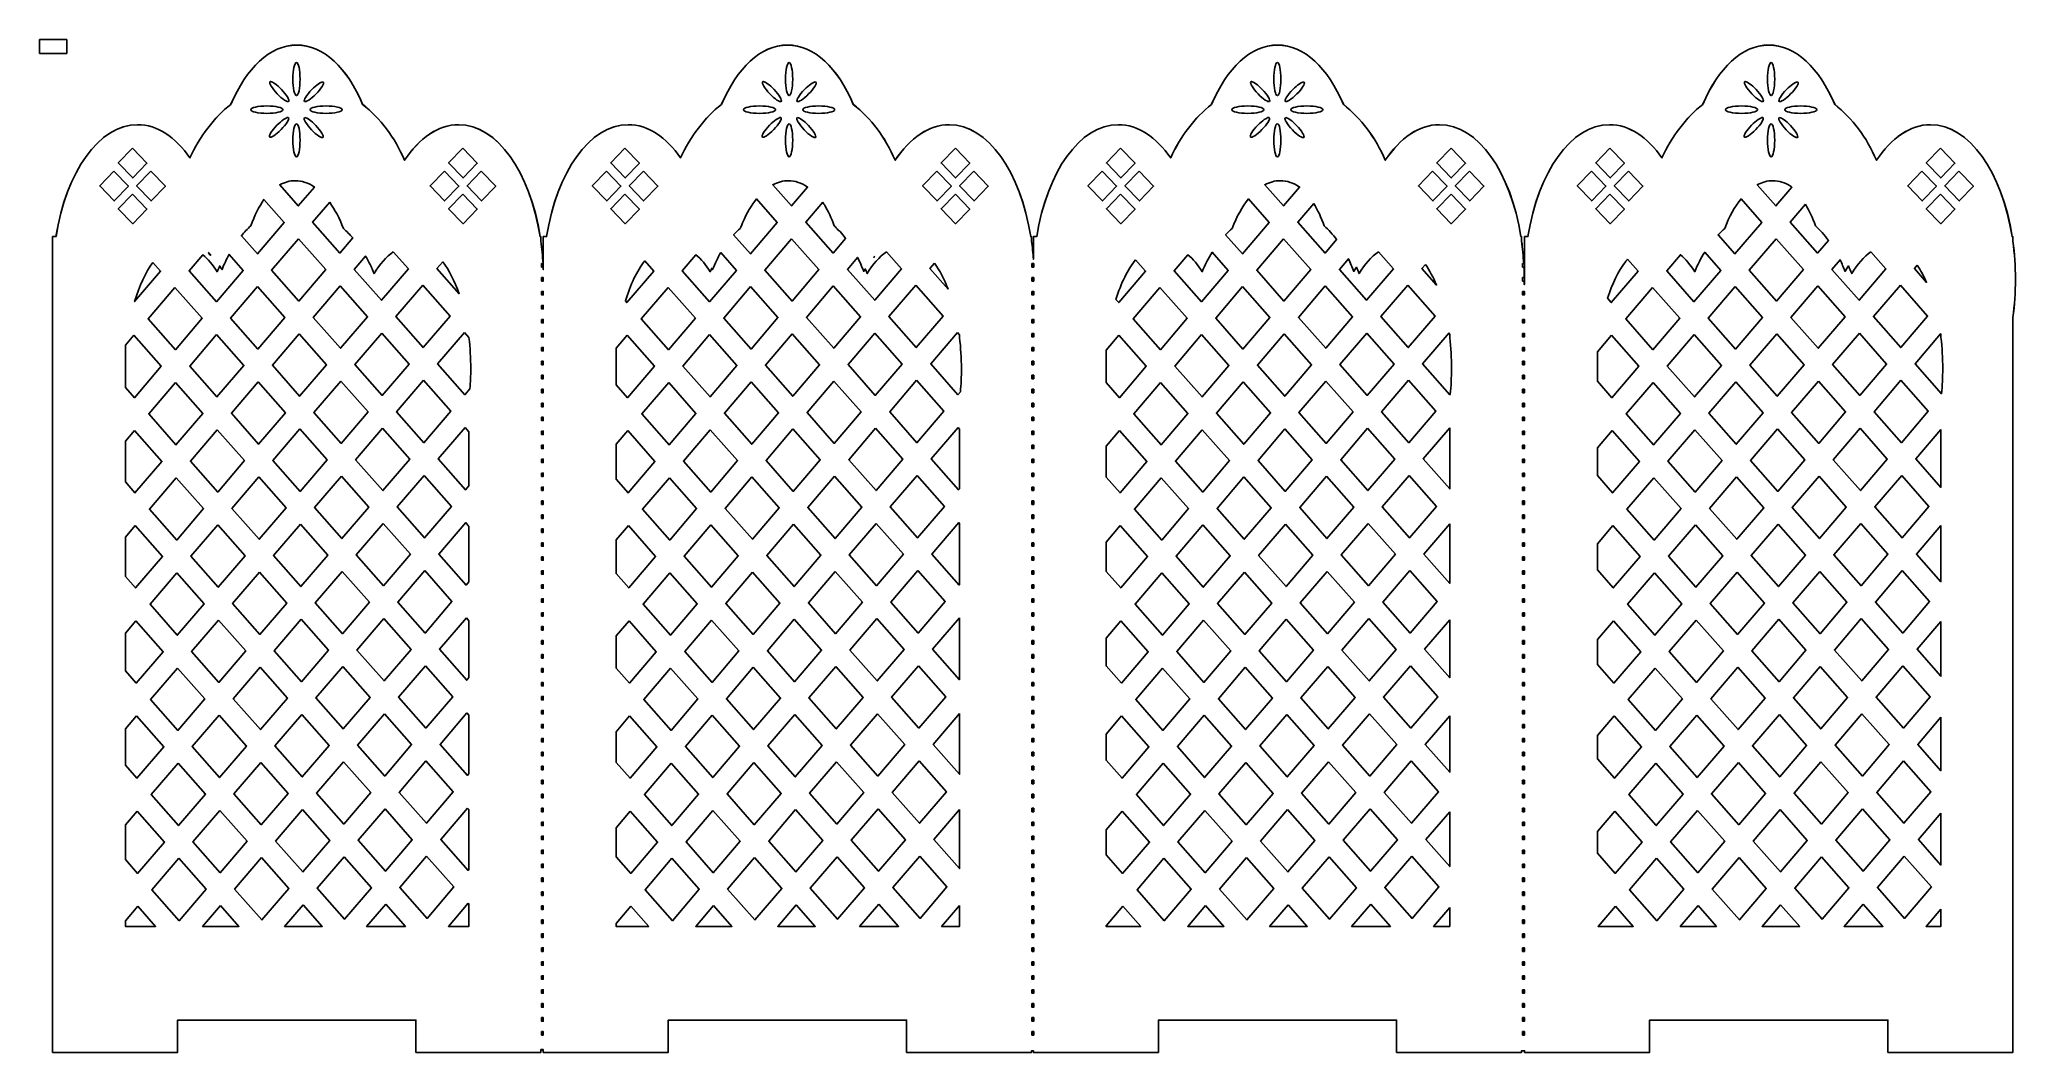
# Model space of a CAD drawing. Header units: centimetres. Extents: x -13.8 to 13.6, y -7 to 7.
import ezdxf

# ---------------------------------------------------------------- set-up
doc = ezdxf.new("R2010")
doc.units = ezdxf.units.CM
doc.header["$MEASUREMENT"] = 0
doc.header["$XCLIPFRAME"] = 0
doc.layers.add('Layer 1', color=7, linetype='Continuous')
picture_1 = doc.add_image_def('image1.jpg', size_in_pixel=(1956, 1003))
picture_2 = doc.add_image_def('image2.jpg', size_in_pixel=(1956, 1003))

msp = doc.modelspace()

# ---------------------------------------------------------------- linework, layer by layer
at = {"layer": 'Layer 1', "lineweight": 25}
for points, knots in [([(-10.20604, 6.97186), (-10.57674, 6.97186), (-10.9065, 6.65034), (-11.11803, 6.15165), (-11.11803, 6.15165), (-11.35304, 5.96579), (-11.54832, 5.7106), (-11.6844, 5.40916), (-11.6844, 5.40916), (-11.88437, 5.69667), (-12.13605, 5.8697), (-12.41035, 5.8697), (-12.41035, 5.8697), (-12.94611, 5.8697), (-13.39804, 5.21428), (-13.53896, 4.32023), (-13.53896, 4.32023), (-13.53896, 4.32023), (-13.58526, 4.32023), (-13.58526, 4.32023), (-13.58526, 4.32023), (-13.58526, 4.32023), (-13.58526, 3.72905), (-13.58526, 3.72905), (-13.58526, 3.72905), (-13.58526, 3.72905), (-13.58526, -4.81038), (-13.58526, -4.81038), (-13.58526, -4.81038), (-13.58526, -4.81038), (-13.58526, -6.52273), (-13.58526, -6.52273), (-13.58526, -6.52273), (-13.58526, -6.52273), (-13.58526, -6.97169), (-13.58526, -6.97169), (-13.58526, -6.97169), (-13.58526, -6.97169), (-11.85472, -6.97169), (-11.85472, -6.97169), (-11.85472, -6.97169), (-11.85472, -6.97169), (-11.85472, -6.52273), (-11.85472, -6.52273), (-11.85472, -6.52273), (-11.85472, -6.52273), (-8.55735, -6.52273), (-8.55735, -6.52273), (-8.55735, -6.52273), (-8.55735, -6.52273), (-8.55735, -6.97169), (-8.55735, -6.97169), (-8.55735, -6.97169), (-8.55735, -6.97169), (-6.82681, -6.97169), (-6.82681, -6.97169), (-6.82681, -6.97169), (-6.82681, -6.97169), (-6.82681, -6.93283), (-6.82681, -6.93283), (-6.82681, -6.93283), (-6.82681, -6.93283), (-6.79291, -6.93283), (-6.79291, -6.93283), (-6.79291, -6.93283), (-6.79291, -6.93283), (-6.79291, -6.97169), (-6.79291, -6.97169), (-6.79291, -6.97169), (-6.79291, -6.97169), (-5.0632, -6.97169), (-5.0632, -6.97169), (-5.0632, -6.97169), (-5.0632, -6.97169), (-5.0632, -6.52273), (-5.0632, -6.52273), (-5.0632, -6.52273), (-5.0632, -6.52273), (-1.765, -6.52273), (-1.765, -6.52273), (-1.765, -6.52273), (-1.765, -6.52273), (-1.765, -6.97169), (-1.765, -6.97169), (-1.765, -6.97169), (-1.765, -6.97169), (-0.03446, -6.97169), (-0.03446, -6.97169), (-0.03446, -6.97169), (-0.03446, -6.97169), (-0.03446, -6.94689), (-0.03446, -6.94689), (-0.03446, -6.94689), (-0.03446, -6.94689), (-0.00883, -6.94689), (-0.00883, -6.94689), (-0.00883, -6.94689), (-0.00883, -6.94689), (-0.00883, -6.97169), (-0.00883, -6.97169), (-0.00883, -6.97169), (-0.00883, -6.97169), (1.72088, -6.97169), (1.72088, -6.97169), (1.72088, -6.97169), (1.72088, -6.97169), (1.72088, -6.52273), (1.72088, -6.52273), (1.72088, -6.52273), (1.72088, -6.52273), (5.01908, -6.52273), (5.01908, -6.52273), (5.01908, -6.52273), (5.01908, -6.52273), (5.01908, -6.97169), (5.01908, -6.97169), (5.01908, -6.97169), (5.01908, -6.97169), (6.74962, -6.97169), (6.74962, -6.97169), (6.74962, -6.97169), (6.74962, -6.97169), (6.74962, -6.94689), (6.74962, -6.94689), (6.74962, -6.94689), (6.74962, -6.94689), (6.79096, -6.94689), (6.79096, -6.94689), (6.79096, -6.94689), (6.79096, -6.94689), (6.79096, -6.97169), (6.79096, -6.97169), (6.79096, -6.97169), (6.79096, -6.97169), (8.5215, -6.97169), (8.5215, -6.97169), (8.5215, -6.97169), (8.5215, -6.97169), (8.5215, -6.52273), (8.5215, -6.52273), (8.5215, -6.52273), (8.5215, -6.52273), (11.81887, -6.52273), (11.81887, -6.52273), (11.81887, -6.52273), (11.81887, -6.52273), (11.81887, -6.97169), (11.81887, -6.97169), (11.81887, -6.97169), (11.81887, -6.97169), (13.54941, -6.97169), (13.54941, -6.97169), (13.54941, -6.97169), (13.54941, -6.97169), (13.54941, -6.52273), (13.54941, -6.52273), (13.54941, -6.52273), (13.54941, -6.52273), (13.54941, -4.81038), (13.54941, -4.81038), (13.54941, -4.81038), (13.54941, -4.81038), (13.54941, 3.20071), (13.54941, 3.20071), (13.54941, 3.20071), (13.57301, 3.36982), (13.58579, 3.54662), (13.58579, 3.72905), (13.58579, 3.72905), (13.58579, 3.91148), (13.573, 4.08828), (13.54941, 4.25739), (13.54941, 4.25739), (13.54941, 4.25739), (13.54941, 4.32023), (13.54941, 4.32023), (13.54941, 4.32023), (13.54941, 4.32023), (13.53949, 4.32023), (13.53949, 4.32023), (13.53949, 4.32023), (13.39856, 5.21428), (12.94663, 5.8697), (12.41088, 5.8697), (12.41088, 5.8697), (12.12654, 5.8697), (11.86586, 5.68447), (11.66261, 5.37774), (11.66261, 5.37774), (11.52608, 5.69292), (11.32618, 5.95932), (11.08301, 6.15165), (11.08301, 6.15165), (10.87149, 6.65034), (10.5409, 6.97186), (10.1702, 6.97186), (10.1702, 6.97186), (9.7995, 6.97186), (9.46974, 6.65034), (9.25821, 6.15165), (9.25821, 6.15165), (9.0232, 5.96579), (8.82792, 5.7106), (8.69184, 5.40916), (8.69184, 5.40916), (8.49187, 5.69667), (8.24019, 5.8697), (7.96589, 5.8697), (7.96589, 5.8697), (7.43013, 5.8697), (6.9782, 5.21428), (6.83728, 4.32023), (6.83728, 4.32023), (6.83728, 4.32023), (6.79098, 4.32023), (6.79098, 4.32023), (6.79098, 4.32023), (6.79098, 4.32023), (6.79098, 3.72905), (6.79098, 3.72905), (6.79098, 3.72905), (6.79098, 3.72905), (6.79098, 3.6596), (6.79098, 3.6596), (6.79098, 3.6596), (6.79098, 3.6596), (6.78354, 3.6596), (6.78354, 3.6596), (6.78354, 3.6596), (6.78381, 3.67519), (6.78401, 3.69029), (6.78437, 3.7059), (6.78437, 3.7059), (6.78437, 3.7059), (6.76205, 3.7059), (6.76205, 3.7059), (6.76205, 3.7059), (6.76205, 3.7059), (6.76205, 3.75468), (6.76205, 3.75468), (6.76205, 3.75468), (6.76205, 3.75468), (6.78437, 3.75468), (6.78437, 3.75468), (6.78437, 3.75468), (6.78406, 3.80338), (6.78311, 3.85151), (6.78106, 3.89937), (6.78106, 3.89937), (6.78106, 3.89937), (6.76204, 3.89937), (6.76204, 3.89937), (6.76204, 3.89937), (6.76204, 3.89937), (6.76204, 3.94815), (6.76204, 3.94815), (6.76204, 3.94815), (6.76204, 3.94815), (6.77775, 3.94815), (6.77775, 3.94815), (6.77775, 3.94815), (6.77193, 4.05377), (6.76368, 4.15683), (6.74964, 4.25738), (6.74964, 4.25738), (6.74964, 4.25738), (6.74964, 4.32022), (6.74964, 4.32022), (6.74964, 4.32022), (6.74964, 4.32022), (6.73972, 4.32022), (6.73972, 4.32022), (6.73972, 4.32022), (6.5988, 5.21427), (6.14687, 5.86969), (5.61111, 5.86969), (5.61111, 5.86969), (5.32678, 5.86969), (5.06527, 5.68446), (4.86201, 5.37773), (4.86201, 5.37773), (4.72548, 5.69291), (4.52559, 5.95931), (4.28241, 6.15164), (4.28241, 6.15164), (4.07089, 6.65033), (3.74113, 6.97185), (3.37042, 6.97185), (3.37042, 6.97185), (2.99972, 6.97185), (2.66996, 6.65033), (2.45843, 6.15164), (2.45843, 6.15164), (2.22342, 5.96578), (2.02731, 5.71059), (1.89123, 5.40915), (1.89123, 5.40915), (1.69126, 5.69666), (1.44041, 5.86969), (1.16611, 5.86969), (1.16611, 5.86969), (0.63035, 5.86969), (0.17842, 5.21427), (0.0375, 4.32022), (0.0375, 4.32022), (0.0375, 4.32022), (-0.0088, 4.32022), (-0.0088, 4.32022), (-0.0088, 4.32022), (-0.0088, 4.32022), (-0.0088, 4.00685), (-0.0088, 4.00685), (-0.0088, 4.00685), (-0.01481, 4.09189), (-0.02303, 4.17574), (-0.03443, 4.25738), (-0.03443, 4.25738), (-0.03443, 4.25738), (-0.03443, 4.32022), (-0.03443, 4.32022), (-0.03443, 4.32022), (-0.03443, 4.32022), (-0.04518, 4.32022), (-0.04518, 4.32022), (-0.04518, 4.32022), (-0.1861, 5.21427), (-0.63721, 5.86969), (-1.17297, 5.86969), (-1.17297, 5.86969), (-1.45731, 5.86969), (-1.71881, 5.68446), (-1.92207, 5.37773), (-1.92207, 5.37773), (-2.0586, 5.69291), (-2.25849, 5.95931), (-2.50167, 6.15164), (-2.50167, 6.15164), (-2.71319, 6.65033), (-3.04295, 6.97185), (-3.41366, 6.97185), (-3.41366, 6.97185), (-3.78436, 6.97185), (-4.11412, 6.65033), (-4.32565, 6.15164), (-4.32565, 6.15164), (-4.56066, 5.96578), (-4.75677, 5.71059), (-4.89285, 5.40915), (-4.89285, 5.40915), (-5.09282, 5.69666), (-5.34367, 5.86969), (-5.61797, 5.86969), (-5.61797, 5.86969), (-6.15373, 5.86969), (-6.60649, 5.21427), (-6.74741, 4.32022), (-6.74741, 4.32022), (-6.74741, 4.32022), (-6.79289, 4.32022), (-6.79289, 4.32022), (-6.79289, 4.32022), (-6.79289, 4.32022), (-6.79289, 3.86464), (-6.79289, 3.86464), (-6.79289, 3.86464), (-6.79328, 3.87628), (-6.79405, 3.88777), (-6.79454, 3.89937), (-6.79454, 3.89937), (-6.79454, 3.89937), (-6.81769, 3.89937), (-6.81769, 3.89937), (-6.81769, 3.89937), (-6.81769, 3.89937), (-6.81769, 3.94815), (-6.81769, 3.94815), (-6.81769, 3.94815), (-6.81769, 3.94815), (-6.79702, 3.94815), (-6.79702, 3.94815), (-6.79702, 3.94815), (-6.80284, 4.05379), (-6.81274, 4.15678), (-6.82679, 4.25738), (-6.82679, 4.25738), (-6.82679, 4.25738), (-6.82679, 4.32022), (-6.82679, 4.32022), (-6.82679, 4.32022), (-6.82679, 4.32022), (-6.83671, 4.32022), (-6.83671, 4.32022), (-6.83671, 4.32022), (-6.97764, 5.21427), (-7.42956, 5.86969), (-7.96532, 5.86969), (-7.96532, 5.86969), (-8.24966, 5.86969), (-8.51033, 5.68446), (-8.71359, 5.37773), (-8.71359, 5.37773), (-8.85012, 5.69291), (-9.05084, 5.95931), (-9.29402, 6.15164), (-9.29402, 6.15164), (-9.50554, 6.65033), (-9.8353, 6.97185), (-10.20601, 6.97185), (-10.20601, 6.97185), (-10.20601, 6.97185), (-10.20604, 6.97186), (-10.20604, 6.97186)], [0, 0, 0, 0, 0.00961538, 0.00961538, 0.00961538, 0.00961538, 0.01923077, 0.01923077, 0.01923077, 0.01923077, 0.02884615, 0.02884615, 0.02884615, 0.02884615, 0.03846154, 0.03846154, 0.03846154, 0.03846154, 0.04807692, 0.04807692, 0.04807692, 0.04807692, 0.05769231, 0.05769231, 0.05769231, 0.05769231, 0.06730769, 0.06730769, 0.06730769, 0.06730769, 0.07692308, 0.07692308, 0.07692308, 0.07692308, 0.08653846, 0.08653846, 0.08653846, 0.08653846, 0.09615385, 0.09615385, 0.09615385, 0.09615385, 0.10576923, 0.10576923, 0.10576923, 0.10576923, 0.11538462, 0.11538462, 0.11538462, 0.11538462, 0.125, 0.125, 0.125, 0.125, 0.13461538, 0.13461538, 0.13461538, 0.13461538, 0.14423077, 0.14423077, 0.14423077, 0.14423077, 0.15384615, 0.15384615, 0.15384615, 0.15384615, 0.16346154, 0.16346154, 0.16346154, 0.16346154, 0.17307692, 0.17307692, 0.17307692, 0.17307692, 0.18269231, 0.18269231, 0.18269231, 0.18269231, 0.19230769, 0.19230769, 0.19230769, 0.19230769, 0.20192308, 0.20192308, 0.20192308, 0.20192308, 0.21153846, 0.21153846, 0.21153846, 0.21153846, 0.22115385, 0.22115385, 0.22115385, 0.22115385, 0.23076923, 0.23076923, 0.23076923, 0.23076923, 0.24038462, 0.24038462, 0.24038462, 0.24038462, 0.25, 0.25, 0.25, 0.25, 0.25961538, 0.25961538, 0.25961538, 0.25961538, 0.26923077, 0.26923077, 0.26923077, 0.26923077, 0.27884615, 0.27884615, 0.27884615, 0.27884615, 0.28846154, 0.28846154, 0.28846154, 0.28846154, 0.29807692, 0.29807692, 0.29807692, 0.29807692, 0.30769231, 0.30769231, 0.30769231, 0.30769231, 0.31730769, 0.31730769, 0.31730769, 0.31730769, 0.32692308, 0.32692308, 0.32692308, 0.32692308, 0.33653846, 0.33653846, 0.33653846, 0.33653846, 0.34615385, 0.34615385, 0.34615385, 0.34615385, 0.35576923, 0.35576923, 0.35576923, 0.35576923, 0.36538462, 0.36538462, 0.36538462, 0.36538462, 0.375, 0.375, 0.375, 0.375, 0.38461538, 0.38461538, 0.38461538, 0.38461538, 0.39423077, 0.39423077, 0.39423077, 0.39423077, 0.40384615, 0.40384615, 0.40384615, 0.40384615, 0.41346154, 0.41346154, 0.41346154, 0.41346154, 0.42307692, 0.42307692, 0.42307692, 0.42307692, 0.43269231, 0.43269231, 0.43269231, 0.43269231, 0.44230769, 0.44230769, 0.44230769, 0.44230769, 0.45192308, 0.45192308, 0.45192308, 0.45192308, 0.46153846, 0.46153846, 0.46153846, 0.46153846, 0.47115385, 0.47115385, 0.47115385, 0.47115385, 0.48076923, 0.48076923, 0.48076923, 0.48076923, 0.49038462, 0.49038462, 0.49038462, 0.49038462, 0.5, 0.5, 0.5, 0.5, 0.50961538, 0.50961538, 0.50961538, 0.50961538, 0.51923077, 0.51923077, 0.51923077, 0.51923077, 0.52884615, 0.52884615, 0.52884615, 0.52884615, 0.53846154, 0.53846154, 0.53846154, 0.53846154, 0.54807692, 0.54807692, 0.54807692, 0.54807692, 0.55769231, 0.55769231, 0.55769231, 0.55769231, 0.56730769, 0.56730769, 0.56730769, 0.56730769, 0.57692308, 0.57692308, 0.57692308, 0.57692308, 0.58653846, 0.58653846, 0.58653846, 0.58653846, 0.59615385, 0.59615385, 0.59615385, 0.59615385, 0.60576923, 0.60576923, 0.60576923, 0.60576923, 0.61538462, 0.61538462, 0.61538462, 0.61538462, 0.625, 0.625, 0.625, 0.625, 0.63461538, 0.63461538, 0.63461538, 0.63461538, 0.64423077, 0.64423077, 0.64423077, 0.64423077, 0.65384615, 0.65384615, 0.65384615, 0.65384615, 0.66346154, 0.66346154, 0.66346154, 0.66346154, 0.67307692, 0.67307692, 0.67307692, 0.67307692, 0.68269231, 0.68269231, 0.68269231, 0.68269231, 0.69230769, 0.69230769, 0.69230769, 0.69230769, 0.70192308, 0.70192308, 0.70192308, 0.70192308, 0.71153846, 0.71153846, 0.71153846, 0.71153846, 0.72115385, 0.72115385, 0.72115385, 0.72115385, 0.73076923, 0.73076923, 0.73076923, 0.73076923, 0.74038462, 0.74038462, 0.74038462, 0.74038462, 0.75, 0.75, 0.75, 0.75, 0.75961538, 0.75961538, 0.75961538, 0.75961538, 0.76923077, 0.76923077, 0.76923077, 0.76923077, 0.77884615, 0.77884615, 0.77884615, 0.77884615, 0.78846154, 0.78846154, 0.78846154, 0.78846154, 0.79807692, 0.79807692, 0.79807692, 0.79807692, 0.80769231, 0.80769231, 0.80769231, 0.80769231, 0.81730769, 0.81730769, 0.81730769, 0.81730769, 0.82692308, 0.82692308, 0.82692308, 0.82692308, 0.83653846, 0.83653846, 0.83653846, 0.83653846, 0.84615385, 0.84615385, 0.84615385, 0.84615385, 0.85576923, 0.85576923, 0.85576923, 0.85576923, 0.86538462, 0.86538462, 0.86538462, 0.86538462, 0.875, 0.875, 0.875, 0.875, 0.88461538, 0.88461538, 0.88461538, 0.88461538, 0.89423077, 0.89423077, 0.89423077, 0.89423077, 0.90384615, 0.90384615, 0.90384615, 0.90384615, 0.91346154, 0.91346154, 0.91346154, 0.91346154, 0.92307692, 0.92307692, 0.92307692, 0.92307692, 0.93269231, 0.93269231, 0.93269231, 0.93269231, 0.94230769, 0.94230769, 0.94230769, 0.94230769, 0.95192308, 0.95192308, 0.95192308, 0.95192308, 0.96153846, 0.96153846, 0.96153846, 0.96153846, 0.97115385, 0.97115385, 0.97115385, 0.97115385, 0.98076923, 0.98076923, 0.98076923, 0.98076923, 1, 1, 1, 1]), ([(-10.20588, 6.97207), (-10.57658, 6.97207), (-10.90631, 6.65052), (-11.11783, 6.15184), (-11.11783, 6.15184), (-11.35284, 5.96598), (-11.54842, 5.71076), (-11.6845, 5.40933), (-11.6845, 5.40933), (-11.88447, 5.69684), (-12.13593, 5.86988), (-12.41023, 5.86988), (-12.41023, 5.86988), (-12.94599, 5.86988), (-13.39786, 5.21442), (-13.53878, 4.32037), (-13.53878, 4.32037), (-13.53878, 4.32037), (-13.58514, 4.32037), (-13.58514, 4.32037), (-13.58514, 4.32037), (-13.58514, 4.32037), (-13.58514, 3.72918), (-13.58514, 3.72918), (-13.58514, 3.72918), (-13.58514, 3.72918), (-13.58514, -4.8105), (-13.58514, -4.8105), (-13.58514, -4.8105), (-13.58514, -4.8105), (-13.58514, -6.5229), (-13.58514, -6.5229), (-13.58514, -6.5229), (-13.58514, -6.5229), (-13.58514, -6.97188), (-13.58514, -6.97188), (-13.58514, -6.97188), (-13.58514, -6.97188), (-11.85474, -6.97188), (-11.85474, -6.97188), (-11.85474, -6.97188), (-11.85474, -6.97188), (-11.85474, -6.5229), (-11.85474, -6.5229), (-11.85474, -6.5229), (-11.85474, -6.5229), (-8.557, -6.5229), (-8.557, -6.5229), (-8.557, -6.5229), (-8.557, -6.5229), (-8.557, -6.97188), (-8.557, -6.97188), (-8.557, -6.97188), (-8.557, -6.97188), (-6.8266, -6.97188), (-6.8266, -6.97188), (-6.8266, -6.97188), (-6.8266, -6.97188), (-6.8266, -6.93302), (-6.8266, -6.93302), (-6.8266, -6.93302), (-6.8266, -6.93302), (-6.79303, -6.93302), (-6.79303, -6.93302), (-6.79303, -6.93302), (-6.79303, -6.93302), (-6.79303, -6.97188), (-6.79303, -6.97188), (-6.79303, -6.97188), (-6.79303, -6.97188), (-5.06263, -6.97188), (-5.06263, -6.97188), (-5.06263, -6.97188), (-5.06263, -6.97188), (-5.06263, -6.5229), (-5.06263, -6.5229), (-5.06263, -6.5229), (-5.06263, -6.5229), (-1.76489, -6.5229), (-1.76489, -6.5229), (-1.76489, -6.5229), (-1.76489, -6.5229), (-1.76489, -6.97188), (-1.76489, -6.97188), (-1.76489, -6.97188), (-1.76489, -6.97188), (-0.03449, -6.97188), (-0.03449, -6.97188), (-0.03449, -6.97188), (-0.03449, -6.97188), (-0.03449, -6.94707), (-0.03449, -6.94707), (-0.03449, -6.94707), (-0.03449, -6.94707), (-0.00891, -6.94707), (-0.00891, -6.94707), (-0.00891, -6.94707), (-0.00891, -6.94707), (-0.00891, -6.97188), (-0.00891, -6.97188), (-0.00891, -6.97188), (-0.00891, -6.97188), (1.72149, -6.97188), (1.72149, -6.97188), (1.72149, -6.97188), (1.72149, -6.97188), (1.72149, -6.5229), (1.72149, -6.5229), (1.72149, -6.5229), (1.72149, -6.5229), (5.01923, -6.5229), (5.01923, -6.5229), (5.01923, -6.5229), (5.01923, -6.5229), (5.01923, -6.97188), (5.01923, -6.97188), (5.01923, -6.97188), (5.01923, -6.97188), (6.74963, -6.97188), (6.74963, -6.97188), (6.74963, -6.97188), (6.74963, -6.97188), (6.74963, -6.94707), (6.74963, -6.94707), (6.74963, -6.94707), (6.74963, -6.94707), (6.79119, -6.94707), (6.79119, -6.94707), (6.79119, -6.94707), (6.79119, -6.94707), (6.79119, -6.97188), (6.79119, -6.97188), (6.79119, -6.97188), (6.79119, -6.97188), (8.52159, -6.97188), (8.52159, -6.97188), (8.52159, -6.97188), (8.52159, -6.97188), (8.52159, -6.5229), (8.52159, -6.5229), (8.52159, -6.5229), (8.52159, -6.5229), (11.81933, -6.5229), (11.81933, -6.5229), (11.81933, -6.5229), (11.81933, -6.5229), (11.81933, -6.97188), (11.81933, -6.97188), (11.81933, -6.97188), (11.81933, -6.97188), (13.54973, -6.97188), (13.54973, -6.97188), (13.54973, -6.97188), (13.54973, -6.97188), (13.54973, -6.5229), (13.54973, -6.5229), (13.54973, -6.5229), (13.54973, -6.5229), (13.54973, -4.8105), (13.54973, -4.8105), (13.54973, -4.8105), (13.54973, -4.8105), (13.54973, 3.20082), (13.54973, 3.20082), (13.54973, 3.20082), (13.57333, 3.36993), (13.58569, 3.54674), (13.58569, 3.72918), (13.58569, 3.72918), (13.58569, 3.91161), (13.57332, 4.08843), (13.54973, 4.25753), (13.54973, 4.25753), (13.54973, 4.25753), (13.54973, 4.32037), (13.54973, 4.32037), (13.54973, 4.32037), (13.54973, 4.32037), (13.54014, 4.32037), (13.54014, 4.32037), (13.54014, 4.32037), (13.39921, 5.21442), (12.94734, 5.86988), (12.41158, 5.86988), (12.41158, 5.86988), (12.12724, 5.86988), (11.86593, 5.68464), (11.66267, 5.37791), (11.66267, 5.37791), (11.52614, 5.69309), (11.32638, 5.95951), (11.08321, 6.15184), (11.08321, 6.15184), (10.87169, 6.65053), (10.54116, 6.97207), (10.17046, 6.97207), (10.17046, 6.97207), (9.79976, 6.97207), (9.47003, 6.65052), (9.25851, 6.15184), (9.25851, 6.15184), (9.0235, 5.96598), (8.82792, 5.71076), (8.69184, 5.40933), (8.69184, 5.40933), (8.49187, 5.69684), (8.24041, 5.86988), (7.96611, 5.86988), (7.96611, 5.86988), (7.43035, 5.86988), (6.97848, 5.21442), (6.83756, 4.32037), (6.83756, 4.32037), (6.83756, 4.32037), (6.7912, 4.32037), (6.7912, 4.32037), (6.7912, 4.32037), (6.7912, 4.32037), (6.7912, 3.72918), (6.7912, 3.72918), (6.7912, 3.72918), (6.7912, 3.72918), (6.7912, 3.65973), (6.7912, 3.65973), (6.7912, 3.65973), (6.7912, 3.65973), (6.78401, 3.65973), (6.78401, 3.65973), (6.78401, 3.65973), (6.78428, 3.67532), (6.78445, 3.69042), (6.78481, 3.70603), (6.78481, 3.70603), (6.78481, 3.70603), (6.76243, 3.70603), (6.76243, 3.70603), (6.76243, 3.70603), (6.76243, 3.70603), (6.76243, 3.75481), (6.76243, 3.75481), (6.76243, 3.75481), (6.76243, 3.75481), (6.78481, 3.75481), (6.78481, 3.75481), (6.78481, 3.75481), (6.7845, 3.80351), (6.78366, 3.85165), (6.78161, 3.89951), (6.78161, 3.89951), (6.78161, 3.89951), (6.76243, 3.89951), (6.76243, 3.89951), (6.76243, 3.89951), (6.76243, 3.89951), (6.76243, 3.94829), (6.76243, 3.94829), (6.76243, 3.94829), (6.76243, 3.94829), (6.77842, 3.94829), (6.77842, 3.94829), (6.77842, 3.94829), (6.7726, 4.05391), (6.76368, 4.15698), (6.74965, 4.25753), (6.74965, 4.25753), (6.74965, 4.25753), (6.74965, 4.32037), (6.74965, 4.32037), (6.74965, 4.32037), (6.74965, 4.32037), (6.74006, 4.32037), (6.74006, 4.32037), (6.74006, 4.32037), (6.59914, 5.21442), (6.14727, 5.86988), (5.61151, 5.86988), (5.61151, 5.86988), (5.32718, 5.86988), (5.06587, 5.68464), (4.8626, 5.37791), (4.8626, 5.37791), (4.72607, 5.69309), (4.52552, 5.95951), (4.28234, 6.15184), (4.28234, 6.15184), (4.07082, 6.65053), (3.74109, 6.97207), (3.37039, 6.97207), (3.37039, 6.97207), (2.99969, 6.97207), (2.66996, 6.65052), (2.45844, 6.15184), (2.45844, 6.15184), (2.22343, 5.96598), (2.02785, 5.71076), (1.89177, 5.40933), (1.89177, 5.40933), (1.6918, 5.69684), (1.44034, 5.86988), (1.16604, 5.86988), (1.16604, 5.86988), (0.63028, 5.86988), (0.17841, 5.21442), (0.03749, 4.32037), (0.03749, 4.32037), (0.03749, 4.32037), (-0.00887, 4.32037), (-0.00887, 4.32037), (-0.00887, 4.32037), (-0.00887, 4.32037), (-0.00887, 4.007), (-0.00887, 4.007), (-0.00887, 4.007), (-0.01488, 4.09204), (-0.02305, 4.1759), (-0.03445, 4.25753), (-0.03445, 4.25753), (-0.03445, 4.25753), (-0.03445, 4.32037), (-0.03445, 4.32037), (-0.03445, 4.32037), (-0.03445, 4.32037), (-0.04484, 4.32037), (-0.04484, 4.32037), (-0.04484, 4.32037), (-0.18576, 5.21442), (-0.63684, 5.86988), (-1.17259, 5.86988), (-1.17259, 5.86988), (-1.45693, 5.86988), (-1.71823, 5.68464), (-1.9215, 5.37791), (-1.9215, 5.37791), (-2.05803, 5.69309), (-2.25858, 5.95951), (-2.50176, 6.15184), (-2.50176, 6.15184), (-2.71328, 6.65053), (-3.04301, 6.97207), (-3.41371, 6.97207), (-3.41371, 6.97207), (-3.78441, 6.97207), (-4.11414, 6.65052), (-4.32566, 6.15184), (-4.32566, 6.15184), (-4.56067, 5.96598), (-4.75625, 5.71076), (-4.89234, 5.40933), (-4.89234, 5.40933), (-5.09231, 5.69684), (-5.34376, 5.86988), (-5.61807, 5.86988), (-5.61807, 5.86988), (-6.15383, 5.86988), (-6.6065, 5.21442), (-6.74742, 4.32037), (-6.74742, 4.32037), (-6.74742, 4.32037), (-6.79298, 4.32037), (-6.79298, 4.32037), (-6.79298, 4.32037), (-6.79298, 4.32037), (-6.79298, 3.86478), (-6.79298, 3.86478), (-6.79298, 3.86478), (-6.79337, 3.87642), (-6.79408, 3.88792), (-6.79458, 3.89951), (-6.79458, 3.89951), (-6.79458, 3.89951), (-6.81776, 3.89951), (-6.81776, 3.89951), (-6.81776, 3.89951), (-6.81776, 3.89951), (-6.81776, 3.94829), (-6.81776, 3.94829), (-6.81776, 3.94829), (-6.81776, 3.94829), (-6.79698, 3.94829), (-6.79698, 3.94829), (-6.79698, 3.94829), (-6.8028, 4.05393), (-6.81251, 4.15693), (-6.82655, 4.25753), (-6.82655, 4.25753), (-6.82655, 4.25753), (-6.82655, 4.32037), (-6.82655, 4.32037), (-6.82655, 4.32037), (-6.82655, 4.32037), (-6.83614, 4.32037), (-6.83614, 4.32037), (-6.83614, 4.32037), (-6.97707, 5.21442), (-7.42893, 5.86988), (-7.96469, 5.86988), (-7.96469, 5.86988), (-8.24903, 5.86988), (-8.51033, 5.68464), (-8.7136, 5.37791), (-8.7136, 5.37791), (-8.85013, 5.69309), (-9.05068, 5.95951), (-9.29386, 6.15184), (-9.29386, 6.15184), (-9.50538, 6.65053), (-9.83511, 6.97207), (-10.20581, 6.97207), (-10.20581, 6.97207), (-10.20581, 6.97207), (-10.20588, 6.97207), (-10.20588, 6.97207)], [0, 0, 0, 0, 0.00961538, 0.00961538, 0.00961538, 0.00961538, 0.01923077, 0.01923077, 0.01923077, 0.01923077, 0.02884615, 0.02884615, 0.02884615, 0.02884615, 0.03846154, 0.03846154, 0.03846154, 0.03846154, 0.04807692, 0.04807692, 0.04807692, 0.04807692, 0.05769231, 0.05769231, 0.05769231, 0.05769231, 0.06730769, 0.06730769, 0.06730769, 0.06730769, 0.07692308, 0.07692308, 0.07692308, 0.07692308, 0.08653846, 0.08653846, 0.08653846, 0.08653846, 0.09615385, 0.09615385, 0.09615385, 0.09615385, 0.10576923, 0.10576923, 0.10576923, 0.10576923, 0.11538462, 0.11538462, 0.11538462, 0.11538462, 0.125, 0.125, 0.125, 0.125, 0.13461538, 0.13461538, 0.13461538, 0.13461538, 0.14423077, 0.14423077, 0.14423077, 0.14423077, 0.15384615, 0.15384615, 0.15384615, 0.15384615, 0.16346154, 0.16346154, 0.16346154, 0.16346154, 0.17307692, 0.17307692, 0.17307692, 0.17307692, 0.18269231, 0.18269231, 0.18269231, 0.18269231, 0.19230769, 0.19230769, 0.19230769, 0.19230769, 0.20192308, 0.20192308, 0.20192308, 0.20192308, 0.21153846, 0.21153846, 0.21153846, 0.21153846, 0.22115385, 0.22115385, 0.22115385, 0.22115385, 0.23076923, 0.23076923, 0.23076923, 0.23076923, 0.24038462, 0.24038462, 0.24038462, 0.24038462, 0.25, 0.25, 0.25, 0.25, 0.25961538, 0.25961538, 0.25961538, 0.25961538, 0.26923077, 0.26923077, 0.26923077, 0.26923077, 0.27884615, 0.27884615, 0.27884615, 0.27884615, 0.28846154, 0.28846154, 0.28846154, 0.28846154, 0.29807692, 0.29807692, 0.29807692, 0.29807692, 0.30769231, 0.30769231, 0.30769231, 0.30769231, 0.31730769, 0.31730769, 0.31730769, 0.31730769, 0.32692308, 0.32692308, 0.32692308, 0.32692308, 0.33653846, 0.33653846, 0.33653846, 0.33653846, 0.34615385, 0.34615385, 0.34615385, 0.34615385, 0.35576923, 0.35576923, 0.35576923, 0.35576923, 0.36538462, 0.36538462, 0.36538462, 0.36538462, 0.375, 0.375, 0.375, 0.375, 0.38461538, 0.38461538, 0.38461538, 0.38461538, 0.39423077, 0.39423077, 0.39423077, 0.39423077, 0.40384615, 0.40384615, 0.40384615, 0.40384615, 0.41346154, 0.41346154, 0.41346154, 0.41346154, 0.42307692, 0.42307692, 0.42307692, 0.42307692, 0.43269231, 0.43269231, 0.43269231, 0.43269231, 0.44230769, 0.44230769, 0.44230769, 0.44230769, 0.45192308, 0.45192308, 0.45192308, 0.45192308, 0.46153846, 0.46153846, 0.46153846, 0.46153846, 0.47115385, 0.47115385, 0.47115385, 0.47115385, 0.48076923, 0.48076923, 0.48076923, 0.48076923, 0.49038462, 0.49038462, 0.49038462, 0.49038462, 0.5, 0.5, 0.5, 0.5, 0.50961538, 0.50961538, 0.50961538, 0.50961538, 0.51923077, 0.51923077, 0.51923077, 0.51923077, 0.52884615, 0.52884615, 0.52884615, 0.52884615, 0.53846154, 0.53846154, 0.53846154, 0.53846154, 0.54807692, 0.54807692, 0.54807692, 0.54807692, 0.55769231, 0.55769231, 0.55769231, 0.55769231, 0.56730769, 0.56730769, 0.56730769, 0.56730769, 0.57692308, 0.57692308, 0.57692308, 0.57692308, 0.58653846, 0.58653846, 0.58653846, 0.58653846, 0.59615385, 0.59615385, 0.59615385, 0.59615385, 0.60576923, 0.60576923, 0.60576923, 0.60576923, 0.61538462, 0.61538462, 0.61538462, 0.61538462, 0.625, 0.625, 0.625, 0.625, 0.63461538, 0.63461538, 0.63461538, 0.63461538, 0.64423077, 0.64423077, 0.64423077, 0.64423077, 0.65384615, 0.65384615, 0.65384615, 0.65384615, 0.66346154, 0.66346154, 0.66346154, 0.66346154, 0.67307692, 0.67307692, 0.67307692, 0.67307692, 0.68269231, 0.68269231, 0.68269231, 0.68269231, 0.69230769, 0.69230769, 0.69230769, 0.69230769, 0.70192308, 0.70192308, 0.70192308, 0.70192308, 0.71153846, 0.71153846, 0.71153846, 0.71153846, 0.72115385, 0.72115385, 0.72115385, 0.72115385, 0.73076923, 0.73076923, 0.73076923, 0.73076923, 0.74038462, 0.74038462, 0.74038462, 0.74038462, 0.75, 0.75, 0.75, 0.75, 0.75961538, 0.75961538, 0.75961538, 0.75961538, 0.76923077, 0.76923077, 0.76923077, 0.76923077, 0.77884615, 0.77884615, 0.77884615, 0.77884615, 0.78846154, 0.78846154, 0.78846154, 0.78846154, 0.79807692, 0.79807692, 0.79807692, 0.79807692, 0.80769231, 0.80769231, 0.80769231, 0.80769231, 0.81730769, 0.81730769, 0.81730769, 0.81730769, 0.82692308, 0.82692308, 0.82692308, 0.82692308, 0.83653846, 0.83653846, 0.83653846, 0.83653846, 0.84615385, 0.84615385, 0.84615385, 0.84615385, 0.85576923, 0.85576923, 0.85576923, 0.85576923, 0.86538462, 0.86538462, 0.86538462, 0.86538462, 0.875, 0.875, 0.875, 0.875, 0.88461538, 0.88461538, 0.88461538, 0.88461538, 0.89423077, 0.89423077, 0.89423077, 0.89423077, 0.90384615, 0.90384615, 0.90384615, 0.90384615, 0.91346154, 0.91346154, 0.91346154, 0.91346154, 0.92307692, 0.92307692, 0.92307692, 0.92307692, 0.93269231, 0.93269231, 0.93269231, 0.93269231, 0.94230769, 0.94230769, 0.94230769, 0.94230769, 0.95192308, 0.95192308, 0.95192308, 0.95192308, 0.96153846, 0.96153846, 0.96153846, 0.96153846, 0.97115385, 0.97115385, 0.97115385, 0.97115385, 0.98076923, 0.98076923, 0.98076923, 0.98076923, 1, 1, 1, 1]), ([(-10.20987, 6.73063), (-10.1825, 6.73063), (-10.16032, 6.62792), (-10.16032, 6.50159), (-10.16032, 6.50159), (-10.16032, 6.37526), (-10.1825, 6.27338), (-10.20987, 6.27338), (-10.20987, 6.27338), (-10.23724, 6.27338), (-10.25942, 6.37526), (-10.25942, 6.50159), (-10.25942, 6.50159), (-10.25942, 6.62792), (-10.23724, 6.73063), (-10.20987, 6.73063)], [0, 0, 0, 0, 0.2, 0.2, 0.2, 0.2, 0.4, 0.4, 0.4, 0.4, 0.6, 0.6, 0.6, 0.6, 1, 1, 1, 1]), ([(-3.39059, 6.73063), (-3.36322, 6.73063), (-3.34104, 6.62792), (-3.34104, 6.50159), (-3.34104, 6.50159), (-3.34104, 6.37526), (-3.36322, 6.27338), (-3.39059, 6.27338), (-3.39059, 6.27338), (-3.41796, 6.27338), (-3.44014, 6.37526), (-3.44014, 6.50159), (-3.44014, 6.50159), (-3.44014, 6.62792), (-3.41796, 6.73063), (-3.39059, 6.73063)], [0, 0, 0, 0, 0.2, 0.2, 0.2, 0.2, 0.4, 0.4, 0.4, 0.4, 0.6, 0.6, 0.6, 0.6, 1, 1, 1, 1]), ([(3.36795, 6.73063), (3.39532, 6.73063), (3.4175, 6.62792), (3.4175, 6.50159), (3.4175, 6.50159), (3.4175, 6.37526), (3.39532, 6.27338), (3.36795, 6.27338), (3.36795, 6.27338), (3.34058, 6.27338), (3.3184, 6.37526), (3.3184, 6.50159), (3.3184, 6.50159), (3.3184, 6.62792), (3.34058, 6.73063), (3.36795, 6.73063)], [0, 0, 0, 0, 0.2, 0.2, 0.2, 0.2, 0.4, 0.4, 0.4, 0.4, 0.6, 0.6, 0.6, 0.6, 1, 1, 1, 1]), ([(10.20321, 6.73063), (10.23058, 6.73063), (10.25276, 6.62792), (10.25276, 6.50159), (10.25276, 6.50159), (10.25276, 6.37526), (10.23058, 6.27338), (10.20321, 6.27338), (10.20321, 6.27338), (10.17584, 6.27338), (10.15366, 6.37526), (10.15366, 6.50159), (10.15366, 6.50159), (10.15366, 6.62792), (10.17584, 6.73063), (10.20321, 6.73063)], [0, 0, 0, 0, 0.2, 0.2, 0.2, 0.2, 0.4, 0.4, 0.4, 0.4, 0.6, 0.6, 0.6, 0.6, 1, 1, 1, 1]), ([(-10.56794, 6.46686), (-10.54261, 6.46783), (-10.48058, 6.42289), (-10.41848, 6.35772), (-10.41848, 6.35772), (-10.34751, 6.28324), (-10.30323, 6.20963), (-10.31937, 6.19318), (-10.31937, 6.19318), (-10.33551, 6.17672), (-10.40585, 6.2237), (-10.47682, 6.29819), (-10.47682, 6.29819), (-10.54779, 6.37268), (-10.59287, 6.4471), (-10.57673, 6.46356), (-10.57673, 6.46356), (-10.57471, 6.46562), (-10.57156, 6.46673), (-10.56794, 6.46687), (-10.56794, 6.46687), (-10.56794, 6.46687), (-10.56794, 6.46686), (-10.56794, 6.46686)], [0, 0, 0, 0, 0.14285714, 0.14285714, 0.14285714, 0.14285714, 0.28571429, 0.28571429, 0.28571429, 0.28571429, 0.42857143, 0.42857143, 0.42857143, 0.42857143, 0.57142857, 0.57142857, 0.57142857, 0.57142857, 0.71428571, 0.71428571, 0.71428571, 0.71428571, 1, 1, 1, 1]), ([(-9.84701, 6.46107), (-9.84339, 6.46088), (-9.84021, 6.45985), (-9.83822, 6.45776), (-9.83822, 6.45776), (-9.82231, 6.44106), (-9.86773, 6.36829), (-9.93973, 6.29487), (-9.93973, 6.29487), (-10.01173, 6.22145), (-10.08288, 6.17565), (-10.09878, 6.19234), (-10.09878, 6.19234), (-10.11469, 6.20904), (-10.06927, 6.28181), (-9.99727, 6.35523), (-9.99727, 6.35523), (-9.93427, 6.41947), (-9.87232, 6.46241), (-9.84701, 6.46107)], [0, 0, 0, 0, 0.16666667, 0.16666667, 0.16666667, 0.16666667, 0.33333333, 0.33333333, 0.33333333, 0.33333333, 0.5, 0.5, 0.5, 0.5, 0.66666667, 0.66666667, 0.66666667, 0.66666667, 1, 1, 1, 1]), ([(-3.74866, 6.46686), (-3.72333, 6.46783), (-3.6613, 6.42289), (-3.5992, 6.35772), (-3.5992, 6.35772), (-3.52823, 6.28324), (-3.48395, 6.20963), (-3.50009, 6.19318), (-3.50009, 6.19318), (-3.51623, 6.17672), (-3.58657, 6.2237), (-3.65754, 6.29819), (-3.65754, 6.29819), (-3.72851, 6.37268), (-3.77359, 6.4471), (-3.75745, 6.46356), (-3.75745, 6.46356), (-3.75543, 6.46562), (-3.75228, 6.46673), (-3.74866, 6.46687), (-3.74866, 6.46687), (-3.74866, 6.46687), (-3.74866, 6.46686), (-3.74866, 6.46686)], [0, 0, 0, 0, 0.14285714, 0.14285714, 0.14285714, 0.14285714, 0.28571429, 0.28571429, 0.28571429, 0.28571429, 0.42857143, 0.42857143, 0.42857143, 0.42857143, 0.57142857, 0.57142857, 0.57142857, 0.57142857, 0.71428571, 0.71428571, 0.71428571, 0.71428571, 1, 1, 1, 1]), ([(-3.02773, 6.46107), (-3.02411, 6.46088), (-3.02093, 6.45985), (-3.01894, 6.45776), (-3.01894, 6.45776), (-3.00303, 6.44106), (-3.04845, 6.36829), (-3.12045, 6.29487), (-3.12045, 6.29487), (-3.19245, 6.22145), (-3.2636, 6.17565), (-3.2795, 6.19234), (-3.2795, 6.19234), (-3.29541, 6.20904), (-3.24999, 6.28181), (-3.17799, 6.35523), (-3.17799, 6.35523), (-3.11499, 6.41947), (-3.05304, 6.46241), (-3.02773, 6.46107)], [0, 0, 0, 0, 0.16666667, 0.16666667, 0.16666667, 0.16666667, 0.33333333, 0.33333333, 0.33333333, 0.33333333, 0.5, 0.5, 0.5, 0.5, 0.66666667, 0.66666667, 0.66666667, 0.66666667, 1, 1, 1, 1]), ([(3.00988, 6.46686), (3.03521, 6.46783), (3.09724, 6.42289), (3.15934, 6.35772), (3.15934, 6.35772), (3.23031, 6.28324), (3.27459, 6.20963), (3.25845, 6.19318), (3.25845, 6.19318), (3.24231, 6.17672), (3.17197, 6.2237), (3.101, 6.29819), (3.101, 6.29819), (3.03003, 6.37268), (2.98496, 6.4471), (3.00109, 6.46356), (3.00109, 6.46356), (3.00311, 6.46562), (3.00626, 6.46673), (3.00988, 6.46687), (3.00988, 6.46687), (3.00988, 6.46687), (3.00988, 6.46686), (3.00988, 6.46686)], [0, 0, 0, 0, 0.14285714, 0.14285714, 0.14285714, 0.14285714, 0.28571429, 0.28571429, 0.28571429, 0.28571429, 0.42857143, 0.42857143, 0.42857143, 0.42857143, 0.57142857, 0.57142857, 0.57142857, 0.57142857, 0.71428571, 0.71428571, 0.71428571, 0.71428571, 1, 1, 1, 1]), ([(3.73081, 6.46107), (3.73443, 6.46088), (3.73761, 6.45985), (3.7396, 6.45776), (3.7396, 6.45776), (3.75551, 6.44106), (3.71009, 6.36829), (3.63809, 6.29487), (3.63809, 6.29487), (3.56609, 6.22145), (3.49495, 6.17565), (3.47904, 6.19234), (3.47904, 6.19234), (3.46313, 6.20904), (3.50855, 6.28181), (3.58055, 6.35523), (3.58055, 6.35523), (3.64355, 6.41947), (3.7055, 6.46241), (3.73081, 6.46107)], [0, 0, 0, 0, 0.16666667, 0.16666667, 0.16666667, 0.16666667, 0.33333333, 0.33333333, 0.33333333, 0.33333333, 0.5, 0.5, 0.5, 0.5, 0.66666667, 0.66666667, 0.66666667, 0.66666667, 1, 1, 1, 1]), ([(9.84514, 6.46686), (9.87047, 6.46783), (9.9325, 6.42289), (9.9946, 6.35772), (9.9946, 6.35772), (10.06557, 6.28324), (10.10985, 6.20963), (10.09371, 6.19318), (10.09371, 6.19318), (10.07757, 6.17672), (10.00723, 6.2237), (9.93626, 6.29819), (9.93626, 6.29819), (9.86529, 6.37268), (9.82021, 6.4471), (9.83635, 6.46356), (9.83635, 6.46356), (9.83837, 6.46562), (9.84152, 6.46673), (9.84514, 6.46687), (9.84514, 6.46687), (9.84514, 6.46687), (9.84514, 6.46686), (9.84514, 6.46686)], [0, 0, 0, 0, 0.14285714, 0.14285714, 0.14285714, 0.14285714, 0.28571429, 0.28571429, 0.28571429, 0.28571429, 0.42857143, 0.42857143, 0.42857143, 0.42857143, 0.57142857, 0.57142857, 0.57142857, 0.57142857, 0.71428571, 0.71428571, 0.71428571, 0.71428571, 1, 1, 1, 1]), ([(10.56608, 6.46107), (10.5697, 6.46088), (10.57288, 6.45985), (10.57487, 6.45776), (10.57487, 6.45776), (10.59078, 6.44106), (10.54536, 6.36829), (10.47336, 6.29487), (10.47336, 6.29487), (10.40136, 6.22145), (10.33021, 6.17565), (10.31431, 6.19234), (10.31431, 6.19234), (10.2984, 6.20904), (10.34382, 6.28181), (10.41582, 6.35523), (10.41582, 6.35523), (10.47882, 6.41947), (10.54077, 6.46241), (10.56608, 6.46107)], [0, 0, 0, 0, 0.16666667, 0.16666667, 0.16666667, 0.16666667, 0.33333333, 0.33333333, 0.33333333, 0.33333333, 0.5, 0.5, 0.5, 0.5, 0.66666667, 0.66666667, 0.66666667, 0.66666667, 1, 1, 1, 1]), ([(-10.61909, 6.12951), (-10.49698, 6.12951), (-10.3977, 6.10656), (-10.3977, 6.07825), (-10.3977, 6.07825), (-10.3977, 6.04994), (-10.49698, 6.02699), (-10.61909, 6.02699), (-10.61909, 6.02699), (-10.7412, 6.02699), (-10.84048, 6.04994), (-10.84048, 6.07825), (-10.84048, 6.07825), (-10.84048, 6.10657), (-10.7412, 6.12951), (-10.61909, 6.12951)], [0, 0, 0, 0, 0.2, 0.2, 0.2, 0.2, 0.4, 0.4, 0.4, 0.4, 0.6, 0.6, 0.6, 0.6, 1, 1, 1, 1]), ([(-9.80065, 6.12951), (-9.67854, 6.12951), (-9.57926, 6.10656), (-9.57926, 6.07825), (-9.57926, 6.07825), (-9.57926, 6.04994), (-9.67854, 6.02699), (-9.80065, 6.02699), (-9.80065, 6.02699), (-9.92276, 6.02699), (-10.02204, 6.04994), (-10.02204, 6.07825), (-10.02204, 6.07825), (-10.02204, 6.10657), (-9.92276, 6.12951), (-9.80065, 6.12951)], [0, 0, 0, 0, 0.2, 0.2, 0.2, 0.2, 0.4, 0.4, 0.4, 0.4, 0.6, 0.6, 0.6, 0.6, 1, 1, 1, 1]), ([(-3.79981, 6.12951), (-3.6777, 6.12951), (-3.57842, 6.10656), (-3.57842, 6.07825), (-3.57842, 6.07825), (-3.57842, 6.04994), (-3.6777, 6.02699), (-3.79981, 6.02699), (-3.79981, 6.02699), (-3.92192, 6.02699), (-4.0212, 6.04994), (-4.0212, 6.07825), (-4.0212, 6.07825), (-4.0212, 6.10657), (-3.92192, 6.12951), (-3.79981, 6.12951)], [0, 0, 0, 0, 0.2, 0.2, 0.2, 0.2, 0.4, 0.4, 0.4, 0.4, 0.6, 0.6, 0.6, 0.6, 1, 1, 1, 1]), ([(-2.98137, 6.12951), (-2.85926, 6.12951), (-2.75998, 6.10656), (-2.75998, 6.07825), (-2.75998, 6.07825), (-2.75998, 6.04994), (-2.85926, 6.02699), (-2.98137, 6.02699), (-2.98137, 6.02699), (-3.10348, 6.02699), (-3.20277, 6.04994), (-3.20276, 6.07825), (-3.20276, 6.07825), (-3.20276, 6.10657), (-3.10348, 6.12951), (-2.98137, 6.12951)], [0, 0, 0, 0, 0.2, 0.2, 0.2, 0.2, 0.4, 0.4, 0.4, 0.4, 0.6, 0.6, 0.6, 0.6, 1, 1, 1, 1]), ([(2.95872, 6.12951), (3.08083, 6.12951), (3.18011, 6.10656), (3.18011, 6.07825), (3.18011, 6.07825), (3.18011, 6.04994), (3.08083, 6.02699), (2.95872, 6.02699), (2.95872, 6.02699), (2.83661, 6.02699), (2.73733, 6.04994), (2.73733, 6.07825), (2.73733, 6.07825), (2.73733, 6.10657), (2.83661, 6.12951), (2.95872, 6.12951)], [0, 0, 0, 0, 0.2, 0.2, 0.2, 0.2, 0.4, 0.4, 0.4, 0.4, 0.6, 0.6, 0.6, 0.6, 1, 1, 1, 1]), ([(3.77717, 6.12951), (3.89928, 6.12951), (3.99857, 6.10656), (3.99856, 6.07825), (3.99856, 6.07825), (3.99856, 6.04994), (3.89928, 6.02699), (3.77717, 6.02699), (3.77717, 6.02699), (3.65506, 6.02699), (3.55578, 6.04994), (3.55578, 6.07825), (3.55578, 6.07825), (3.55578, 6.10657), (3.65506, 6.12951), (3.77717, 6.12951)], [0, 0, 0, 0, 0.2, 0.2, 0.2, 0.2, 0.4, 0.4, 0.4, 0.4, 0.6, 0.6, 0.6, 0.6, 1, 1, 1, 1]), ([(9.79399, 6.12951), (9.9161, 6.12951), (10.01538, 6.10656), (10.01538, 6.07825), (10.01538, 6.07825), (10.01538, 6.04994), (9.9161, 6.02699), (9.79399, 6.02699), (9.79399, 6.02699), (9.67188, 6.02699), (9.5726, 6.04994), (9.5726, 6.07825), (9.5726, 6.07825), (9.5726, 6.10657), (9.67188, 6.12951), (9.79399, 6.12951)], [0, 0, 0, 0, 0.2, 0.2, 0.2, 0.2, 0.4, 0.4, 0.4, 0.4, 0.6, 0.6, 0.6, 0.6, 1, 1, 1, 1]), ([(10.61243, 6.12951), (10.73454, 6.12951), (10.83382, 6.10656), (10.83382, 6.07825), (10.83382, 6.07825), (10.83382, 6.04994), (10.73454, 6.02699), (10.61243, 6.02699), (10.61243, 6.02699), (10.49032, 6.02699), (10.39104, 6.04994), (10.39104, 6.07825), (10.39104, 6.07825), (10.39104, 6.10657), (10.49032, 6.12951), (10.61243, 6.12951)], [0, 0, 0, 0, 0.2, 0.2, 0.2, 0.2, 0.4, 0.4, 0.4, 0.4, 0.6, 0.6, 0.6, 0.6, 1, 1, 1, 1]), ([(-10.32896, 5.9691), (-10.32534, 5.96891), (-10.32296, 5.96788), (-10.32097, 5.96579), (-10.32097, 5.96579), (-10.30506, 5.9491), (-10.35048, 5.8755), (-10.42248, 5.80207), (-10.42248, 5.80207), (-10.49448, 5.72865), (-10.56562, 5.68367), (-10.58153, 5.70037), (-10.58153, 5.70037), (-10.59744, 5.71707), (-10.55202, 5.78901), (-10.48002, 5.86243), (-10.48002, 5.86243), (-10.41702, 5.92667), (-10.35427, 5.97044), (-10.32896, 5.96909), (-10.32896, 5.96909), (-10.32896, 5.96909), (-10.32896, 5.9691), (-10.32896, 5.9691)], [0, 0, 0, 0, 0.14285714, 0.14285714, 0.14285714, 0.14285714, 0.28571429, 0.28571429, 0.28571429, 0.28571429, 0.42857143, 0.42857143, 0.42857143, 0.42857143, 0.57142857, 0.57142857, 0.57142857, 0.57142857, 0.71428571, 0.71428571, 0.71428571, 0.71428571, 1, 1, 1, 1]), ([(-10.20987, 5.88393), (-10.1825, 5.88393), (-10.16032, 5.78122), (-10.16032, 5.65489), (-10.16032, 5.65489), (-10.16032, 5.52856), (-10.1825, 5.42668), (-10.20987, 5.42668), (-10.20987, 5.42668), (-10.23724, 5.42668), (-10.25942, 5.52856), (-10.25942, 5.65489), (-10.25942, 5.65489), (-10.25942, 5.78122), (-10.23724, 5.88393), (-10.20987, 5.88393)], [0, 0, 0, 0, 0.2, 0.2, 0.2, 0.2, 0.4, 0.4, 0.4, 0.4, 0.6, 0.6, 0.6, 0.6, 1, 1, 1, 1]), ([(-10.09238, 5.96745), (-10.06705, 5.96842), (-10.00502, 5.92431), (-9.94292, 5.85913), (-9.94292, 5.85913), (-9.87195, 5.78464), (-9.82767, 5.71022), (-9.84381, 5.69376), (-9.84381, 5.69376), (-9.85995, 5.6773), (-9.93029, 5.72511), (-10.00126, 5.7996), (-10.00126, 5.7996), (-10.07223, 5.87409), (-10.1173, 5.94769), (-10.10117, 5.96414), (-10.10117, 5.96414), (-10.09915, 5.9662), (-10.096, 5.96731), (-10.09238, 5.96745)], [0, 0, 0, 0, 0.16666667, 0.16666667, 0.16666667, 0.16666667, 0.33333333, 0.33333333, 0.33333333, 0.33333333, 0.5, 0.5, 0.5, 0.5, 0.66666667, 0.66666667, 0.66666667, 0.66666667, 1, 1, 1, 1]), ([(-3.50968, 5.9691), (-3.50606, 5.96891), (-3.50368, 5.96788), (-3.50169, 5.96579), (-3.50169, 5.96579), (-3.48578, 5.9491), (-3.5312, 5.8755), (-3.6032, 5.80207), (-3.6032, 5.80207), (-3.6752, 5.72865), (-3.74634, 5.68367), (-3.76225, 5.70037), (-3.76225, 5.70037), (-3.77816, 5.71707), (-3.73274, 5.78901), (-3.66074, 5.86243), (-3.66074, 5.86243), (-3.59774, 5.92667), (-3.53499, 5.97044), (-3.50968, 5.96909), (-3.50968, 5.96909), (-3.50968, 5.96909), (-3.50968, 5.9691), (-3.50968, 5.9691)], [0, 0, 0, 0, 0.14285714, 0.14285714, 0.14285714, 0.14285714, 0.28571429, 0.28571429, 0.28571429, 0.28571429, 0.42857143, 0.42857143, 0.42857143, 0.42857143, 0.57142857, 0.57142857, 0.57142857, 0.57142857, 0.71428571, 0.71428571, 0.71428571, 0.71428571, 1, 1, 1, 1]), ([(-3.39059, 5.88393), (-3.36322, 5.88393), (-3.34104, 5.78122), (-3.34104, 5.65489), (-3.34104, 5.65489), (-3.34104, 5.52856), (-3.36322, 5.42668), (-3.39059, 5.42668), (-3.39059, 5.42668), (-3.41796, 5.42668), (-3.44014, 5.52856), (-3.44014, 5.65489), (-3.44014, 5.65489), (-3.44014, 5.78122), (-3.41796, 5.88393), (-3.39059, 5.88393)], [0, 0, 0, 0, 0.2, 0.2, 0.2, 0.2, 0.4, 0.4, 0.4, 0.4, 0.6, 0.6, 0.6, 0.6, 1, 1, 1, 1]), ([(-3.2731, 5.96745), (-3.24777, 5.96842), (-3.18574, 5.92431), (-3.12364, 5.85913), (-3.12364, 5.85913), (-3.05267, 5.78464), (-3.00839, 5.71022), (-3.02453, 5.69376), (-3.02453, 5.69376), (-3.04067, 5.6773), (-3.11101, 5.72511), (-3.18198, 5.7996), (-3.18198, 5.7996), (-3.25295, 5.87409), (-3.29803, 5.94769), (-3.28189, 5.96414), (-3.28189, 5.96414), (-3.27987, 5.9662), (-3.27672, 5.96731), (-3.2731, 5.96745)], [0, 0, 0, 0, 0.16666667, 0.16666667, 0.16666667, 0.16666667, 0.33333333, 0.33333333, 0.33333333, 0.33333333, 0.5, 0.5, 0.5, 0.5, 0.66666667, 0.66666667, 0.66666667, 0.66666667, 1, 1, 1, 1]), ([(3.24886, 5.9691), (3.25248, 5.96891), (3.25486, 5.96788), (3.25685, 5.96579), (3.25685, 5.96579), (3.27276, 5.9491), (3.22734, 5.8755), (3.15534, 5.80207), (3.15534, 5.80207), (3.08334, 5.72865), (3.0122, 5.68367), (2.99629, 5.70037), (2.99629, 5.70037), (2.98038, 5.71707), (3.0258, 5.78901), (3.0978, 5.86243), (3.0978, 5.86243), (3.1608, 5.92667), (3.22355, 5.97044), (3.24886, 5.96909), (3.24886, 5.96909), (3.24886, 5.96909), (3.24886, 5.9691), (3.24886, 5.9691)], [0, 0, 0, 0, 0.14285714, 0.14285714, 0.14285714, 0.14285714, 0.28571429, 0.28571429, 0.28571429, 0.28571429, 0.42857143, 0.42857143, 0.42857143, 0.42857143, 0.57142857, 0.57142857, 0.57142857, 0.57142857, 0.71428571, 0.71428571, 0.71428571, 0.71428571, 1, 1, 1, 1]), ([(3.36795, 5.88393), (3.39532, 5.88393), (3.4175, 5.78122), (3.4175, 5.65489), (3.4175, 5.65489), (3.4175, 5.52856), (3.39532, 5.42668), (3.36795, 5.42668), (3.36795, 5.42668), (3.34058, 5.42668), (3.3184, 5.52856), (3.3184, 5.65489), (3.3184, 5.65489), (3.3184, 5.78122), (3.34058, 5.88393), (3.36795, 5.88393)], [0, 0, 0, 0, 0.2, 0.2, 0.2, 0.2, 0.4, 0.4, 0.4, 0.4, 0.6, 0.6, 0.6, 0.6, 1, 1, 1, 1]), ([(3.48544, 5.96745), (3.51077, 5.96842), (3.5728, 5.92431), (3.6349, 5.85913), (3.6349, 5.85913), (3.70587, 5.78464), (3.75015, 5.71022), (3.73401, 5.69376), (3.73401, 5.69376), (3.71787, 5.6773), (3.64753, 5.72511), (3.57656, 5.7996), (3.57656, 5.7996), (3.50559, 5.87409), (3.46052, 5.94769), (3.47665, 5.96414), (3.47665, 5.96414), (3.47867, 5.9662), (3.48182, 5.96731), (3.48544, 5.96745)], [0, 0, 0, 0, 0.16666667, 0.16666667, 0.16666667, 0.16666667, 0.33333333, 0.33333333, 0.33333333, 0.33333333, 0.5, 0.5, 0.5, 0.5, 0.66666667, 0.66666667, 0.66666667, 0.66666667, 1, 1, 1, 1]), ([(10.08412, 5.9691), (10.08774, 5.96891), (10.09012, 5.96788), (10.09211, 5.96579), (10.09211, 5.96579), (10.10802, 5.9491), (10.0626, 5.8755), (9.9906, 5.80207), (9.9906, 5.80207), (9.9186, 5.72865), (9.84746, 5.68367), (9.83155, 5.70037), (9.83155, 5.70037), (9.81564, 5.71707), (9.86106, 5.78901), (9.93306, 5.86243), (9.93306, 5.86243), (9.99606, 5.92667), (10.05881, 5.97044), (10.08412, 5.96909), (10.08412, 5.96909), (10.08412, 5.96909), (10.08412, 5.9691), (10.08412, 5.9691)], [0, 0, 0, 0, 0.14285714, 0.14285714, 0.14285714, 0.14285714, 0.28571429, 0.28571429, 0.28571429, 0.28571429, 0.42857143, 0.42857143, 0.42857143, 0.42857143, 0.57142857, 0.57142857, 0.57142857, 0.57142857, 0.71428571, 0.71428571, 0.71428571, 0.71428571, 1, 1, 1, 1]), ([(10.20321, 5.88393), (10.23058, 5.88393), (10.25276, 5.78122), (10.25276, 5.65489), (10.25276, 5.65489), (10.25276, 5.52856), (10.23058, 5.42668), (10.20321, 5.42668), (10.20321, 5.42668), (10.17584, 5.42668), (10.15366, 5.52856), (10.15366, 5.65489), (10.15366, 5.65489), (10.15366, 5.78122), (10.17584, 5.88393), (10.20321, 5.88393)], [0, 0, 0, 0, 0.2, 0.2, 0.2, 0.2, 0.4, 0.4, 0.4, 0.4, 0.6, 0.6, 0.6, 0.6, 1, 1, 1, 1]), ([(10.3207, 5.96745), (10.34603, 5.96842), (10.40806, 5.92431), (10.47016, 5.85913), (10.47016, 5.85913), (10.54113, 5.78464), (10.58541, 5.71022), (10.56927, 5.69376), (10.56927, 5.69376), (10.55313, 5.6773), (10.48279, 5.72511), (10.41182, 5.7996), (10.41182, 5.7996), (10.34085, 5.87409), (10.29577, 5.94769), (10.31191, 5.96414), (10.31191, 5.96414), (10.31393, 5.9662), (10.31708, 5.96731), (10.3207, 5.96745)], [0, 0, 0, 0, 0.16666667, 0.16666667, 0.16666667, 0.16666667, 0.33333333, 0.33333333, 0.33333333, 0.33333333, 0.5, 0.5, 0.5, 0.5, 0.66666667, 0.66666667, 0.66666667, 0.66666667, 1, 1, 1, 1]), ([(-12.48137, 5.54493), (-12.48137, 5.54493), (-12.28076, 5.33656), (-12.28076, 5.33656), (-12.28076, 5.33656), (-12.28076, 5.33656), (-12.47738, 5.13316), (-12.47738, 5.13316), (-12.47738, 5.13316), (-12.47738, 5.13316), (-12.67799, 5.3407), (-12.67799, 5.3407), (-12.67799, 5.3407), (-12.67799, 5.3407), (-12.48137, 5.54493), (-12.48137, 5.54493)], [0, 0, 0, 0, 0.2, 0.2, 0.2, 0.2, 0.4, 0.4, 0.4, 0.4, 0.6, 0.6, 0.6, 0.6, 1, 1, 1, 1]), ([(-7.90721, 5.54493), (-7.90721, 5.54493), (-7.7066, 5.33656), (-7.7066, 5.33656), (-7.7066, 5.33656), (-7.7066, 5.33656), (-7.90322, 5.13316), (-7.90322, 5.13316), (-7.90322, 5.13316), (-7.90322, 5.13316), (-8.10383, 5.3407), (-8.10383, 5.3407), (-8.10383, 5.3407), (-8.10383, 5.3407), (-7.90721, 5.54493), (-7.90721, 5.54493)], [0, 0, 0, 0, 0.2, 0.2, 0.2, 0.2, 0.4, 0.4, 0.4, 0.4, 0.6, 0.6, 0.6, 0.6, 1, 1, 1, 1]), ([(-5.66369, 5.54493), (-5.66369, 5.54493), (-5.46308, 5.33656), (-5.46308, 5.33656), (-5.46308, 5.33656), (-5.46308, 5.33656), (-5.6597, 5.13316), (-5.6597, 5.13316), (-5.6597, 5.13316), (-5.6597, 5.13316), (-5.86031, 5.3407), (-5.86031, 5.3407), (-5.86031, 5.3407), (-5.86031, 5.3407), (-5.66369, 5.54493), (-5.66369, 5.54493)], [0, 0, 0, 0, 0.2, 0.2, 0.2, 0.2, 0.4, 0.4, 0.4, 0.4, 0.6, 0.6, 0.6, 0.6, 1, 1, 1, 1]), ([(-1.08952, 5.54493), (-1.08952, 5.54493), (-0.88891, 5.33656), (-0.88891, 5.33656), (-0.88891, 5.33656), (-0.88891, 5.33656), (-1.08553, 5.13316), (-1.08553, 5.13316), (-1.08553, 5.13316), (-1.08553, 5.13316), (-1.28614, 5.3407), (-1.28614, 5.3407), (-1.28614, 5.3407), (-1.28614, 5.3407), (-1.08952, 5.54493), (-1.08952, 5.54493)], [0, 0, 0, 0, 0.2, 0.2, 0.2, 0.2, 0.4, 0.4, 0.4, 0.4, 0.6, 0.6, 0.6, 0.6, 1, 1, 1, 1]), ([(1.19796, 5.54493), (1.19796, 5.54493), (1.39857, 5.33656), (1.39857, 5.33656), (1.39857, 5.33656), (1.39857, 5.33656), (1.20195, 5.13316), (1.20195, 5.13316), (1.20195, 5.13316), (1.20195, 5.13316), (1.00134, 5.3407), (1.00134, 5.3407), (1.00134, 5.3407), (1.00134, 5.3407), (1.19796, 5.54493), (1.19796, 5.54493)], [0, 0, 0, 0, 0.2, 0.2, 0.2, 0.2, 0.4, 0.4, 0.4, 0.4, 0.6, 0.6, 0.6, 0.6, 1, 1, 1, 1]), ([(5.77212, 5.54493), (5.77212, 5.54493), (5.97273, 5.33656), (5.97273, 5.33656), (5.97273, 5.33656), (5.97273, 5.33656), (5.77611, 5.13316), (5.77611, 5.13316), (5.77611, 5.13316), (5.77611, 5.13316), (5.5755, 5.3407), (5.5755, 5.3407), (5.5755, 5.3407), (5.5755, 5.3407), (5.77212, 5.54493), (5.77212, 5.54493)], [0, 0, 0, 0, 0.2, 0.2, 0.2, 0.2, 0.4, 0.4, 0.4, 0.4, 0.6, 0.6, 0.6, 0.6, 1, 1, 1, 1]), ([(7.97248, 5.54493), (7.97248, 5.54493), (8.17309, 5.33656), (8.17309, 5.33656), (8.17309, 5.33656), (8.17309, 5.33656), (7.97647, 5.13316), (7.97647, 5.13316), (7.97647, 5.13316), (7.97647, 5.13316), (7.77586, 5.3407), (7.77586, 5.3407), (7.77586, 5.3407), (7.77586, 5.3407), (7.97248, 5.54493), (7.97248, 5.54493)], [0, 0, 0, 0, 0.2, 0.2, 0.2, 0.2, 0.4, 0.4, 0.4, 0.4, 0.6, 0.6, 0.6, 0.6, 1, 1, 1, 1]), ([(12.54664, 5.54493), (12.54664, 5.54493), (12.74726, 5.33656), (12.74726, 5.33656), (12.74726, 5.33656), (12.74726, 5.33656), (12.55064, 5.13316), (12.55064, 5.13316), (12.55064, 5.13316), (12.55064, 5.13316), (12.35003, 5.3407), (12.35003, 5.3407), (12.35003, 5.3407), (12.35003, 5.3407), (12.54664, 5.54493), (12.54664, 5.54493)], [0, 0, 0, 0, 0.2, 0.2, 0.2, 0.2, 0.4, 0.4, 0.4, 0.4, 0.6, 0.6, 0.6, 0.6, 1, 1, 1, 1]), ([(-12.73713, 5.22742), (-12.73713, 5.22742), (-12.53652, 5.01905), (-12.53652, 5.01905), (-12.53652, 5.01905), (-12.53652, 5.01905), (-12.73314, 4.81565), (-12.73314, 4.81565), (-12.73314, 4.81565), (-12.73314, 4.81565), (-12.93375, 5.02319), (-12.93375, 5.02319), (-12.93375, 5.02319), (-12.93375, 5.02319), (-12.73713, 5.22742), (-12.73713, 5.22742)], [0, 0, 0, 0, 0.2, 0.2, 0.2, 0.2, 0.4, 0.4, 0.4, 0.4, 0.6, 0.6, 0.6, 0.6, 1, 1, 1, 1]), ([(-12.22561, 5.22742), (-12.22561, 5.22742), (-12.025, 5.01905), (-12.025, 5.01905), (-12.025, 5.01905), (-12.025, 5.01905), (-12.22162, 4.81565), (-12.22162, 4.81565), (-12.22162, 4.81565), (-12.22162, 4.81565), (-12.42223, 5.02319), (-12.42223, 5.02319), (-12.42223, 5.02319), (-12.42223, 5.02319), (-12.22561, 5.22742), (-12.22561, 5.22742)], [0, 0, 0, 0, 0.2, 0.2, 0.2, 0.2, 0.4, 0.4, 0.4, 0.4, 0.6, 0.6, 0.6, 0.6, 1, 1, 1, 1]), ([(-8.16297, 5.22742), (-8.16297, 5.22742), (-7.96236, 5.01905), (-7.96236, 5.01905), (-7.96236, 5.01905), (-7.96236, 5.01905), (-8.15898, 4.81565), (-8.15898, 4.81565), (-8.15898, 4.81565), (-8.15898, 4.81565), (-8.35959, 5.02319), (-8.35959, 5.02319), (-8.35959, 5.02319), (-8.35959, 5.02319), (-8.16297, 5.22742), (-8.16297, 5.22742)], [0, 0, 0, 0, 0.2, 0.2, 0.2, 0.2, 0.4, 0.4, 0.4, 0.4, 0.6, 0.6, 0.6, 0.6, 1, 1, 1, 1]), ([(-7.65144, 5.22742), (-7.65144, 5.22742), (-7.45083, 5.01905), (-7.45083, 5.01905), (-7.45083, 5.01905), (-7.45083, 5.01905), (-7.64745, 4.81565), (-7.64745, 4.81565), (-7.64745, 4.81565), (-7.64745, 4.81565), (-7.84806, 5.02319), (-7.84806, 5.02319), (-7.84806, 5.02319), (-7.84806, 5.02319), (-7.65144, 5.22742), (-7.65144, 5.22742)], [0, 0, 0, 0, 0.2, 0.2, 0.2, 0.2, 0.4, 0.4, 0.4, 0.4, 0.6, 0.6, 0.6, 0.6, 1, 1, 1, 1]), ([(-5.91945, 5.22742), (-5.91945, 5.22742), (-5.71884, 5.01905), (-5.71884, 5.01905), (-5.71884, 5.01905), (-5.71884, 5.01905), (-5.91546, 4.81565), (-5.91546, 4.81565), (-5.91546, 4.81565), (-5.91546, 4.81565), (-6.11607, 5.02319), (-6.11607, 5.02319), (-6.11607, 5.02319), (-6.11607, 5.02319), (-5.91945, 5.22742), (-5.91945, 5.22742)], [0, 0, 0, 0, 0.2, 0.2, 0.2, 0.2, 0.4, 0.4, 0.4, 0.4, 0.6, 0.6, 0.6, 0.6, 1, 1, 1, 1]), ([(-5.40792, 5.22742), (-5.40792, 5.22742), (-5.20731, 5.01905), (-5.20731, 5.01905), (-5.20731, 5.01905), (-5.20731, 5.01905), (-5.40393, 4.81565), (-5.40393, 4.81565), (-5.40393, 4.81565), (-5.40393, 4.81565), (-5.60454, 5.02319), (-5.60454, 5.02319), (-5.60454, 5.02319), (-5.60454, 5.02319), (-5.40792, 5.22742), (-5.40792, 5.22742)], [0, 0, 0, 0, 0.2, 0.2, 0.2, 0.2, 0.4, 0.4, 0.4, 0.4, 0.6, 0.6, 0.6, 0.6, 1, 1, 1, 1]), ([(-1.34529, 5.22742), (-1.34529, 5.22742), (-1.14468, 5.01905), (-1.14468, 5.01905), (-1.14468, 5.01905), (-1.14468, 5.01905), (-1.3413, 4.81565), (-1.3413, 4.81565), (-1.3413, 4.81565), (-1.3413, 4.81565), (-1.54191, 5.02319), (-1.54191, 5.02319), (-1.54191, 5.02319), (-1.54191, 5.02319), (-1.34529, 5.22742), (-1.34529, 5.22742)], [0, 0, 0, 0, 0.2, 0.2, 0.2, 0.2, 0.4, 0.4, 0.4, 0.4, 0.6, 0.6, 0.6, 0.6, 1, 1, 1, 1]), ([(-0.83376, 5.22742), (-0.83376, 5.22742), (-0.63315, 5.01905), (-0.63315, 5.01905), (-0.63315, 5.01905), (-0.63315, 5.01905), (-0.82977, 4.81565), (-0.82977, 4.81565), (-0.82977, 4.81565), (-0.82977, 4.81565), (-1.03038, 5.02319), (-1.03038, 5.02319), (-1.03038, 5.02319), (-1.03038, 5.02319), (-0.83376, 5.22742), (-0.83376, 5.22742)], [0, 0, 0, 0, 0.2, 0.2, 0.2, 0.2, 0.4, 0.4, 0.4, 0.4, 0.6, 0.6, 0.6, 0.6, 1, 1, 1, 1]), ([(0.94219, 5.22742), (0.94219, 5.22742), (1.1428, 5.01905), (1.1428, 5.01905), (1.1428, 5.01905), (1.1428, 5.01905), (0.94618, 4.81565), (0.94618, 4.81565), (0.94618, 4.81565), (0.94618, 4.81565), (0.74557, 5.02319), (0.74557, 5.02319), (0.74557, 5.02319), (0.74557, 5.02319), (0.94219, 5.22742), (0.94219, 5.22742)], [0, 0, 0, 0, 0.2, 0.2, 0.2, 0.2, 0.4, 0.4, 0.4, 0.4, 0.6, 0.6, 0.6, 0.6, 1, 1, 1, 1]), ([(1.45372, 5.22742), (1.45372, 5.22742), (1.65433, 5.01905), (1.65433, 5.01905), (1.65433, 5.01905), (1.65433, 5.01905), (1.45771, 4.81565), (1.45771, 4.81565), (1.45771, 4.81565), (1.45771, 4.81565), (1.2571, 5.02319), (1.2571, 5.02319), (1.2571, 5.02319), (1.2571, 5.02319), (1.45372, 5.22742), (1.45372, 5.22742)], [0, 0, 0, 0, 0.2, 0.2, 0.2, 0.2, 0.4, 0.4, 0.4, 0.4, 0.6, 0.6, 0.6, 0.6, 1, 1, 1, 1]), ([(5.51635, 5.22742), (5.51635, 5.22742), (5.71696, 5.01905), (5.71696, 5.01905), (5.71696, 5.01905), (5.71696, 5.01905), (5.52034, 4.81565), (5.52034, 4.81565), (5.52034, 4.81565), (5.52034, 4.81565), (5.31973, 5.02319), (5.31973, 5.02319), (5.31973, 5.02319), (5.31973, 5.02319), (5.51635, 5.22742), (5.51635, 5.22742)], [0, 0, 0, 0, 0.2, 0.2, 0.2, 0.2, 0.4, 0.4, 0.4, 0.4, 0.6, 0.6, 0.6, 0.6, 1, 1, 1, 1]), ([(6.02788, 5.22742), (6.02788, 5.22742), (6.22849, 5.01905), (6.22849, 5.01905), (6.22849, 5.01905), (6.22849, 5.01905), (6.03187, 4.81565), (6.03187, 4.81565), (6.03187, 4.81565), (6.03187, 4.81565), (5.83126, 5.02319), (5.83126, 5.02319), (5.83126, 5.02319), (5.83126, 5.02319), (6.02788, 5.22742), (6.02788, 5.22742)], [0, 0, 0, 0, 0.2, 0.2, 0.2, 0.2, 0.4, 0.4, 0.4, 0.4, 0.6, 0.6, 0.6, 0.6, 1, 1, 1, 1]), ([(7.71672, 5.22742), (7.71672, 5.22742), (7.91733, 5.01905), (7.91733, 5.01905), (7.91733, 5.01905), (7.91733, 5.01905), (7.72071, 4.81565), (7.72071, 4.81565), (7.72071, 4.81565), (7.72071, 4.81565), (7.5201, 5.02319), (7.5201, 5.02319), (7.5201, 5.02319), (7.5201, 5.02319), (7.71672, 5.22742), (7.71672, 5.22742)], [0, 0, 0, 0, 0.2, 0.2, 0.2, 0.2, 0.4, 0.4, 0.4, 0.4, 0.6, 0.6, 0.6, 0.6, 1, 1, 1, 1]), ([(8.22824, 5.22742), (8.22824, 5.22742), (8.42885, 5.01905), (8.42885, 5.01905), (8.42885, 5.01905), (8.42885, 5.01905), (8.23223, 4.81565), (8.23223, 4.81565), (8.23223, 4.81565), (8.23223, 4.81565), (8.03162, 5.02319), (8.03162, 5.02319), (8.03162, 5.02319), (8.03162, 5.02319), (8.22824, 5.22742), (8.22824, 5.22742)], [0, 0, 0, 0, 0.2, 0.2, 0.2, 0.2, 0.4, 0.4, 0.4, 0.4, 0.6, 0.6, 0.6, 0.6, 1, 1, 1, 1]), ([(12.29088, 5.22742), (12.29088, 5.22742), (12.4915, 5.01905), (12.4915, 5.01905), (12.4915, 5.01905), (12.4915, 5.01905), (12.29488, 4.81565), (12.29488, 4.81565), (12.29488, 4.81565), (12.29488, 4.81565), (12.09427, 5.02319), (12.09427, 5.02319), (12.09427, 5.02319), (12.09427, 5.02319), (12.29088, 5.22742), (12.29088, 5.22742)], [0, 0, 0, 0, 0.2, 0.2, 0.2, 0.2, 0.4, 0.4, 0.4, 0.4, 0.6, 0.6, 0.6, 0.6, 1, 1, 1, 1]), ([(12.8024, 5.22742), (12.8024, 5.22742), (13.00302, 5.01905), (13.00302, 5.01905), (13.00302, 5.01905), (13.00302, 5.01905), (12.8064, 4.81565), (12.8064, 4.81565), (12.8064, 4.81565), (12.8064, 4.81565), (12.60579, 5.02319), (12.60579, 5.02319), (12.60579, 5.02319), (12.60579, 5.02319), (12.8024, 5.22742), (12.8024, 5.22742)], [0, 0, 0, 0, 0.2, 0.2, 0.2, 0.2, 0.4, 0.4, 0.4, 0.4, 0.6, 0.6, 0.6, 0.6, 1, 1, 1, 1]), ([(-10.22746, 5.09429), (-10.13457, 5.09429), (-10.04491, 5.06367), (-9.96131, 5.00747), (-9.96131, 5.00747), (-9.96131, 5.00747), (-10.1843, 4.74619), (-10.1843, 4.74619), (-10.1843, 4.74619), (-10.1843, 4.74619), (-10.44166, 5.03807), (-10.44166, 5.03807), (-10.44166, 5.03807), (-10.37298, 5.07465), (-10.30179, 5.0943), (-10.22746, 5.0943), (-10.22746, 5.0943), (-10.22746, 5.0943), (-10.22746, 5.09429), (-10.22746, 5.09429)], [0, 0, 0, 0, 0.16666667, 0.16666667, 0.16666667, 0.16666667, 0.33333333, 0.33333333, 0.33333333, 0.33333333, 0.5, 0.5, 0.5, 0.5, 0.66666667, 0.66666667, 0.66666667, 0.66666667, 1, 1, 1, 1]), ([(-3.40098, 5.09429), (-3.30809, 5.09429), (-3.21843, 5.06367), (-3.13483, 5.00747), (-3.13483, 5.00747), (-3.13483, 5.00747), (-3.35862, 4.74619), (-3.35862, 4.74619), (-3.35862, 4.74619), (-3.35862, 4.74619), (-3.61598, 5.03807), (-3.61598, 5.03807), (-3.61598, 5.03807), (-3.5473, 5.07465), (-3.47531, 5.0943), (-3.40098, 5.0943), (-3.40098, 5.0943), (-3.40098, 5.0943), (-3.40098, 5.09429), (-3.40098, 5.09429)], [0, 0, 0, 0, 0.16666667, 0.16666667, 0.16666667, 0.16666667, 0.33333333, 0.33333333, 0.33333333, 0.33333333, 0.5, 0.5, 0.5, 0.5, 0.66666667, 0.66666667, 0.66666667, 0.66666667, 1, 1, 1, 1]), ([(3.40871, 5.09429), (3.5016, 5.09429), (3.59126, 5.06367), (3.67486, 5.00747), (3.67486, 5.00747), (3.67486, 5.00747), (3.45107, 4.74619), (3.45107, 4.74619), (3.45107, 4.74619), (3.45107, 4.74619), (3.19371, 5.03807), (3.19371, 5.03807), (3.19371, 5.03807), (3.26239, 5.07465), (3.33438, 5.0943), (3.40871, 5.0943), (3.40871, 5.0943), (3.40871, 5.0943), (3.40871, 5.09429), (3.40871, 5.09429)], [0, 0, 0, 0, 0.16666667, 0.16666667, 0.16666667, 0.16666667, 0.33333333, 0.33333333, 0.33333333, 0.33333333, 0.5, 0.5, 0.5, 0.5, 0.66666667, 0.66666667, 0.66666667, 0.66666667, 1, 1, 1, 1]), ([(10.22639, 5.09429), (10.31237, 5.09429), (10.39516, 5.06751), (10.47336, 5.01905), (10.47336, 5.01905), (10.47891, 5.01439), (10.48466, 5.00991), (10.49014, 5.00499), (10.49014, 5.00499), (10.49014, 5.00499), (10.26954, 4.74619), (10.26954, 4.74619), (10.26954, 4.74619), (10.26954, 4.74619), (10.01218, 5.03807), (10.01218, 5.03807), (10.01218, 5.03807), (10.08086, 5.07465), (10.15205, 5.0943), (10.22638, 5.0943), (10.22638, 5.0943), (10.22638, 5.0943), (10.22639, 5.09429), (10.22639, 5.09429)], [0, 0, 0, 0, 0.14285714, 0.14285714, 0.14285714, 0.14285714, 0.28571429, 0.28571429, 0.28571429, 0.28571429, 0.42857143, 0.42857143, 0.42857143, 0.42857143, 0.57142857, 0.57142857, 0.57142857, 0.57142857, 0.71428571, 0.71428571, 0.71428571, 0.71428571, 1, 1, 1, 1]), ([(-12.48137, 4.90991), (-12.48137, 4.90991), (-12.28076, 4.70154), (-12.28076, 4.70154), (-12.28076, 4.70154), (-12.28076, 4.70154), (-12.47738, 4.49814), (-12.47738, 4.49814), (-12.47738, 4.49814), (-12.47738, 4.49814), (-12.67799, 4.70568), (-12.67799, 4.70568), (-12.67799, 4.70568), (-12.67799, 4.70568), (-12.48137, 4.90991), (-12.48137, 4.90991)], [0, 0, 0, 0, 0.2, 0.2, 0.2, 0.2, 0.4, 0.4, 0.4, 0.4, 0.6, 0.6, 0.6, 0.6, 1, 1, 1, 1]), ([(-10.65986, 4.83549), (-10.65986, 4.83549), (-10.38012, 4.51798), (-10.38012, 4.51798), (-10.38012, 4.51798), (-10.38012, 4.51798), (-10.75178, 4.08223), (-10.75178, 4.08223), (-10.75178, 4.08223), (-10.75178, 4.08223), (-10.97238, 4.33111), (-10.97238, 4.33111), (-10.97238, 4.33111), (-10.9311, 4.38144), (-10.88793, 4.42793), (-10.8421, 4.47002), (-10.8421, 4.47002), (-10.79065, 4.61084), (-10.72889, 4.73405), (-10.65987, 4.83549), (-10.65987, 4.83549), (-10.65987, 4.83549), (-10.65986, 4.83549), (-10.65986, 4.83549)], [0, 0, 0, 0, 0.14285714, 0.14285714, 0.14285714, 0.14285714, 0.28571429, 0.28571429, 0.28571429, 0.28571429, 0.42857143, 0.42857143, 0.42857143, 0.42857143, 0.57142857, 0.57142857, 0.57142857, 0.57142857, 0.71428571, 0.71428571, 0.71428571, 0.71428571, 1, 1, 1, 1]), ([(-9.7503, 4.7958), (-9.67798, 4.69545), (-9.61385, 4.57345), (-9.56008, 4.43364), (-9.56008, 4.43364), (-9.51441, 4.3938), (-9.47028, 4.34954), (-9.429, 4.30217), (-9.429, 4.30217), (-9.429, 4.30217), (-9.60803, 4.09298), (-9.60803, 4.09298), (-9.60803, 4.09298), (-9.60803, 4.09298), (-9.98608, 4.52046), (-9.98608, 4.52046), (-9.98608, 4.52046), (-9.98608, 4.52046), (-9.7503, 4.7958), (-9.7503, 4.7958)], [0, 0, 0, 0, 0.16666667, 0.16666667, 0.16666667, 0.16666667, 0.33333333, 0.33333333, 0.33333333, 0.33333333, 0.5, 0.5, 0.5, 0.5, 0.66666667, 0.66666667, 0.66666667, 0.66666667, 1, 1, 1, 1]), ([(-7.90721, 4.90991), (-7.90721, 4.90991), (-7.7066, 4.70154), (-7.7066, 4.70154), (-7.7066, 4.70154), (-7.7066, 4.70154), (-7.90322, 4.49814), (-7.90322, 4.49814), (-7.90322, 4.49814), (-7.90322, 4.49814), (-8.10383, 4.70568), (-8.10383, 4.70568), (-8.10383, 4.70568), (-8.10383, 4.70568), (-7.90721, 4.90991), (-7.90721, 4.90991)], [0, 0, 0, 0, 0.2, 0.2, 0.2, 0.2, 0.4, 0.4, 0.4, 0.4, 0.6, 0.6, 0.6, 0.6, 1, 1, 1, 1]), ([(-5.66369, 4.90991), (-5.66369, 4.90991), (-5.46308, 4.70154), (-5.46308, 4.70154), (-5.46308, 4.70154), (-5.46308, 4.70154), (-5.6597, 4.49814), (-5.6597, 4.49814), (-5.6597, 4.49814), (-5.6597, 4.49814), (-5.86031, 4.70568), (-5.86031, 4.70568), (-5.86031, 4.70568), (-5.86031, 4.70568), (-5.66369, 4.90991), (-5.66369, 4.90991)], [0, 0, 0, 0, 0.2, 0.2, 0.2, 0.2, 0.4, 0.4, 0.4, 0.4, 0.6, 0.6, 0.6, 0.6, 1, 1, 1, 1]), ([(-3.84058, 4.84293), (-3.84058, 4.84293), (-3.55365, 4.51798), (-3.55365, 4.51798), (-3.55365, 4.51798), (-3.55365, 4.51798), (-3.92611, 4.08223), (-3.92611, 4.08223), (-3.92611, 4.08223), (-3.92611, 4.08223), (-4.15869, 4.346), (-4.15869, 4.346), (-4.15869, 4.346), (-4.12932, 4.37699), (-4.09897, 4.40626), (-4.06757, 4.43365), (-4.06757, 4.43365), (-4.06321, 4.44499), (-4.05848, 4.45562), (-4.05398, 4.46672), (-4.05398, 4.46672), (-4.05285, 4.46776), (-4.05191, 4.46899), (-4.05078, 4.47003), (-4.05078, 4.47003), (-4.04424, 4.48792), (-4.03765, 4.50562), (-4.0308, 4.52295), (-4.0308, 4.52295), (-3.97569, 4.64731), (-3.91132, 4.75518), (-3.84058, 4.84294), (-3.84058, 4.84294), (-3.84058, 4.84294), (-3.84058, 4.84293), (-3.84058, 4.84293)], [0, 0, 0, 0, 0.1, 0.1, 0.1, 0.1, 0.2, 0.2, 0.2, 0.2, 0.3, 0.3, 0.3, 0.3, 0.4, 0.4, 0.4, 0.4, 0.5, 0.5, 0.5, 0.5, 0.6, 0.6, 0.6, 0.6, 0.7, 0.7, 0.7, 0.7, 0.8, 0.8, 0.8, 0.8, 1, 1, 1, 1]), ([(-2.92462, 4.7958), (-2.91681, 4.78495), (-2.90988, 4.77324), (-2.90224, 4.7619), (-2.90224, 4.7619), (-2.90104, 4.76012), (-2.89944, 4.75873), (-2.89824, 4.75694), (-2.89824, 4.75694), (-2.84919, 4.67264), (-2.80509, 4.57604), (-2.76636, 4.47003), (-2.76636, 4.47003), (-2.75666, 4.46112), (-2.7471, 4.45204), (-2.73759, 4.44274), (-2.73759, 4.44274), (-2.73637, 4.43962), (-2.7348, 4.43678), (-2.73359, 4.43365), (-2.73359, 4.43365), (-2.71738, 4.41951), (-2.70127, 4.40503), (-2.68563, 4.38983), (-2.68563, 4.38983), (-2.65866, 4.36036), (-2.63319, 4.32896), (-2.6081, 4.2964), (-2.6081, 4.2964), (-2.6081, 4.2964), (-2.78234, 4.093), (-2.78234, 4.093), (-2.78234, 4.093), (-2.78234, 4.093), (-3.16039, 4.52048), (-3.16039, 4.52048), (-3.16039, 4.52048), (-3.16039, 4.52048), (-2.92462, 4.7958), (-2.92462, 4.7958)], [0, 0, 0, 0, 0.09090909, 0.09090909, 0.09090909, 0.09090909, 0.18181818, 0.18181818, 0.18181818, 0.18181818, 0.27272727, 0.27272727, 0.27272727, 0.27272727, 0.36363636, 0.36363636, 0.36363636, 0.36363636, 0.45454545, 0.45454545, 0.45454545, 0.45454545, 0.54545455, 0.54545455, 0.54545455, 0.54545455, 0.63636364, 0.63636364, 0.63636364, 0.63636364, 0.72727273, 0.72727273, 0.72727273, 0.72727273, 0.81818182, 0.81818182, 0.81818182, 0.81818182, 1, 1, 1, 1]), ([(-1.08952, 4.90991), (-1.08952, 4.90991), (-0.88891, 4.70154), (-0.88891, 4.70154), (-0.88891, 4.70154), (-0.88891, 4.70154), (-1.08553, 4.49814), (-1.08553, 4.49814), (-1.08553, 4.49814), (-1.08553, 4.49814), (-1.28614, 4.70568), (-1.28614, 4.70568), (-1.28614, 4.70568), (-1.28614, 4.70568), (-1.08952, 4.90991), (-1.08952, 4.90991)], [0, 0, 0, 0, 0.2, 0.2, 0.2, 0.2, 0.4, 0.4, 0.4, 0.4, 0.6, 0.6, 0.6, 0.6, 1, 1, 1, 1]), ([(1.19796, 4.90991), (1.19796, 4.90991), (1.39857, 4.70154), (1.39857, 4.70154), (1.39857, 4.70154), (1.39857, 4.70154), (1.20195, 4.49814), (1.20195, 4.49814), (1.20195, 4.49814), (1.20195, 4.49814), (1.00134, 4.70568), (1.00134, 4.70568), (1.00134, 4.70568), (1.00134, 4.70568), (1.19796, 4.90991), (1.19796, 4.90991)], [0, 0, 0, 0, 0.2, 0.2, 0.2, 0.2, 0.4, 0.4, 0.4, 0.4, 0.6, 0.6, 0.6, 0.6, 1, 1, 1, 1]), ([(2.96912, 4.84293), (2.96912, 4.84293), (3.25605, 4.51798), (3.25605, 4.51798), (3.25605, 4.51798), (3.25605, 4.51798), (2.88439, 4.08223), (2.88439, 4.08223), (2.88439, 4.08223), (2.88439, 4.08223), (2.65101, 4.346), (2.65101, 4.346), (2.65101, 4.346), (2.68038, 4.37699), (2.71073, 4.40626), (2.74213, 4.43365), (2.74213, 4.43365), (2.80474, 4.59645), (2.8819, 4.73473), (2.96912, 4.84294), (2.96912, 4.84294), (2.96912, 4.84294), (2.96912, 4.84293), (2.96912, 4.84293)], [0, 0, 0, 0, 0.14285714, 0.14285714, 0.14285714, 0.14285714, 0.28571429, 0.28571429, 0.28571429, 0.28571429, 0.42857143, 0.42857143, 0.42857143, 0.42857143, 0.57142857, 0.57142857, 0.57142857, 0.57142857, 0.71428571, 0.71428571, 0.71428571, 0.71428571, 1, 1, 1, 1]), ([(3.87148, 4.77927), (3.92596, 4.68963), (3.97546, 4.58577), (4.01774, 4.47003), (4.01774, 4.47003), (4.07857, 4.41418), (4.13539, 4.35082), (4.18798, 4.28068), (4.18798, 4.28068), (4.18798, 4.28068), (4.02813, 4.09299), (4.02813, 4.09299), (4.02813, 4.09299), (4.02813, 4.09299), (3.64928, 4.52047), (3.64928, 4.52047), (3.64928, 4.52047), (3.64928, 4.52047), (3.87148, 4.77927), (3.87148, 4.77927)], [0, 0, 0, 0, 0.16666667, 0.16666667, 0.16666667, 0.16666667, 0.33333333, 0.33333333, 0.33333333, 0.33333333, 0.5, 0.5, 0.5, 0.5, 0.66666667, 0.66666667, 0.66666667, 0.66666667, 1, 1, 1, 1]), ([(5.77212, 4.90991), (5.77212, 4.90991), (5.97273, 4.70154), (5.97273, 4.70154), (5.97273, 4.70154), (5.97273, 4.70154), (5.77611, 4.49814), (5.77611, 4.49814), (5.77611, 4.49814), (5.77611, 4.49814), (5.5755, 4.70568), (5.5755, 4.70568), (5.5755, 4.70568), (5.5755, 4.70568), (5.77212, 4.90991), (5.77212, 4.90991)], [0, 0, 0, 0, 0.2, 0.2, 0.2, 0.2, 0.4, 0.4, 0.4, 0.4, 0.6, 0.6, 0.6, 0.6, 1, 1, 1, 1]), ([(7.97248, 4.90991), (7.97248, 4.90991), (8.17309, 4.70154), (8.17309, 4.70154), (8.17309, 4.70154), (8.17309, 4.70154), (7.97647, 4.49814), (7.97647, 4.49814), (7.97647, 4.49814), (7.97647, 4.49814), (7.77586, 4.70568), (7.77586, 4.70568), (7.77586, 4.70568), (7.77586, 4.70568), (7.97248, 4.90991), (7.97248, 4.90991)], [0, 0, 0, 0, 0.2, 0.2, 0.2, 0.2, 0.4, 0.4, 0.4, 0.4, 0.6, 0.6, 0.6, 0.6, 1, 1, 1, 1]), ([(9.7868, 4.84293), (9.7868, 4.84293), (10.07453, 4.51798), (10.07453, 4.51798), (10.07453, 4.51798), (10.07453, 4.51798), (9.70208, 4.08223), (9.70208, 4.08223), (9.70208, 4.08223), (9.70208, 4.08223), (9.4695, 4.346), (9.4695, 4.346), (9.4695, 4.346), (9.49887, 4.37699), (9.52922, 4.40626), (9.56062, 4.43365), (9.56062, 4.43365), (9.62323, 4.59645), (9.69959, 4.73473), (9.78681, 4.84294), (9.78681, 4.84294), (9.78681, 4.84294), (9.7868, 4.84293), (9.7868, 4.84293)], [0, 0, 0, 0, 0.14285714, 0.14285714, 0.14285714, 0.14285714, 0.28571429, 0.28571429, 0.28571429, 0.28571429, 0.42857143, 0.42857143, 0.42857143, 0.42857143, 0.57142857, 0.57142857, 0.57142857, 0.57142857, 0.71428571, 0.71428571, 0.71428571, 0.71428571, 1, 1, 1, 1]), ([(10.67957, 4.76769), (10.73116, 4.68082), (10.77744, 4.58061), (10.81784, 4.47003), (10.81784, 4.47003), (10.88201, 4.41111), (10.94192, 4.34386), (10.99687, 4.2691), (10.99687, 4.2691), (10.99687, 4.2691), (10.84581, 4.09298), (10.84581, 4.09298), (10.84581, 4.09298), (10.84581, 4.09298), (10.46776, 4.52046), (10.46776, 4.52046), (10.46776, 4.52046), (10.46776, 4.52046), (10.67957, 4.76769), (10.67957, 4.76769)], [0, 0, 0, 0, 0.16666667, 0.16666667, 0.16666667, 0.16666667, 0.33333333, 0.33333333, 0.33333333, 0.33333333, 0.5, 0.5, 0.5, 0.5, 0.66666667, 0.66666667, 0.66666667, 0.66666667, 1, 1, 1, 1]), ([(12.54664, 4.90991), (12.54664, 4.90991), (12.74726, 4.70154), (12.74726, 4.70154), (12.74726, 4.70154), (12.74726, 4.70154), (12.55064, 4.49814), (12.55064, 4.49814), (12.55064, 4.49814), (12.55064, 4.49814), (12.35003, 4.70568), (12.35003, 4.70568), (12.35003, 4.70568), (12.35003, 4.70568), (12.54664, 4.90991), (12.54664, 4.90991)], [0, 0, 0, 0, 0.2, 0.2, 0.2, 0.2, 0.4, 0.4, 0.4, 0.4, 0.6, 0.6, 0.6, 0.6, 1, 1, 1, 1]), ([(-10.1811, 4.29225), (-10.1811, 4.29225), (-9.80385, 3.86394), (-9.80385, 3.86394), (-9.80385, 3.86394), (-9.80385, 3.86394), (-10.1763, 3.42902), (-10.1763, 3.42902), (-10.1763, 3.42902), (-10.1763, 3.42902), (-10.55355, 3.85733), (-10.55355, 3.85733), (-10.55355, 3.85733), (-10.55355, 3.85733), (-10.1811, 4.29225), (-10.1811, 4.29225)], [0, 0, 0, 0, 0.2, 0.2, 0.2, 0.2, 0.4, 0.4, 0.4, 0.4, 0.6, 0.6, 0.6, 0.6, 1, 1, 1, 1]), ([(-8.86952, 4.11035), (-8.86952, 4.11035), (-8.66091, 3.87387), (-8.66091, 3.87387), (-8.66091, 3.87387), (-8.66091, 3.87387), (-9.03177, 3.43895), (-9.03177, 3.43895), (-9.03177, 3.43895), (-9.03177, 3.43895), (-9.40982, 3.86726), (-9.40982, 3.86726), (-9.40982, 3.86726), (-9.40982, 3.86726), (-9.25237, 4.05165), (-9.25237, 4.05165), (-9.25237, 4.05165), (-9.22395, 4.0022), (-9.19767, 3.95062), (-9.17324, 3.89703), (-9.17324, 3.89703), (-9.17176, 3.89342), (-9.16991, 3.88991), (-9.16844, 3.88628), (-9.16844, 3.88628), (-9.16209, 3.87051), (-9.15606, 3.85442), (-9.15006, 3.83832), (-9.15006, 3.83832), (-9.14957, 3.83918), (-9.14895, 3.83994), (-9.14846, 3.8408), (-9.14846, 3.8408), (-9.14415, 3.83041), (-9.13981, 3.81991), (-9.13567, 3.80938), (-9.13567, 3.80938), (-9.0574, 3.93965), (-8.96758, 4.04204), (-8.86952, 4.11035)], [0, 0, 0, 0, 0.09090909, 0.09090909, 0.09090909, 0.09090909, 0.18181818, 0.18181818, 0.18181818, 0.18181818, 0.27272727, 0.27272727, 0.27272727, 0.27272727, 0.36363636, 0.36363636, 0.36363636, 0.36363636, 0.45454545, 0.45454545, 0.45454545, 0.45454545, 0.54545455, 0.54545455, 0.54545455, 0.54545455, 0.63636364, 0.63636364, 0.63636364, 0.63636364, 0.72727273, 0.72727273, 0.72727273, 0.72727273, 0.81818182, 0.81818182, 0.81818182, 0.81818182, 1, 1, 1, 1]), ([(-3.35542, 4.29225), (-3.35542, 4.29225), (-2.97817, 3.86394), (-2.97817, 3.86394), (-2.97817, 3.86394), (-2.97817, 3.86394), (-3.34983, 3.42902), (-3.34983, 3.42902), (-3.34983, 3.42902), (-3.34983, 3.42902), (-3.72788, 3.85733), (-3.72788, 3.85733), (-3.72788, 3.85733), (-3.72788, 3.85733), (-3.35542, 4.29225), (-3.35542, 4.29225)], [0, 0, 0, 0, 0.2, 0.2, 0.2, 0.2, 0.4, 0.4, 0.4, 0.4, 0.6, 0.6, 0.6, 0.6, 1, 1, 1, 1]), ([(-2.04304, 4.11035), (-2.04304, 4.11035), (-1.83443, 3.87387), (-1.83443, 3.87387), (-1.83443, 3.87387), (-1.83443, 3.87387), (-2.20609, 3.43895), (-2.20609, 3.43895), (-2.20609, 3.43895), (-2.20609, 3.43895), (-2.58334, 3.86726), (-2.58334, 3.86726), (-2.58334, 3.86726), (-2.58334, 3.86726), (-2.44267, 4.03263), (-2.44267, 4.03263), (-2.44267, 4.03263), (-2.41144, 3.97086), (-2.38321, 3.90603), (-2.35795, 3.83832), (-2.35795, 3.83832), (-2.35109, 3.85033), (-2.34421, 3.86232), (-2.33717, 3.87387), (-2.33717, 3.87387), (-2.3279, 3.85275), (-2.31854, 3.83112), (-2.31, 3.80938), (-2.31, 3.80938), (-2.23173, 3.93965), (-2.14111, 4.04204), (-2.04305, 4.11035), (-2.04305, 4.11035), (-2.04305, 4.11035), (-2.04304, 4.11035), (-2.04304, 4.11035)], [0, 0, 0, 0, 0.1, 0.1, 0.1, 0.1, 0.2, 0.2, 0.2, 0.2, 0.3, 0.3, 0.3, 0.3, 0.4, 0.4, 0.4, 0.4, 0.5, 0.5, 0.5, 0.5, 0.6, 0.6, 0.6, 0.6, 0.7, 0.7, 0.7, 0.7, 0.8, 0.8, 0.8, 0.8, 1, 1, 1, 1]), ([(2.46638, 4.10538), (2.46638, 4.10538), (2.68857, 3.85402), (2.68857, 3.85402), (2.68857, 3.85402), (2.68857, 3.85402), (2.31691, 3.4191), (2.31691, 3.4191), (2.31691, 3.4191), (2.31691, 3.4191), (1.93886, 3.84658), (1.93886, 3.84658), (1.93886, 3.84658), (1.93886, 3.84658), (2.12988, 4.06983), (2.12988, 4.06983), (2.12988, 4.06983), (2.2013, 4.00911), (2.26798, 3.93034), (2.3281, 3.83501), (2.3281, 3.83501), (2.36764, 3.9316), (2.41406, 4.02178), (2.46637, 4.10539), (2.46637, 4.10539), (2.46637, 4.10539), (2.46638, 4.10538), (2.46638, 4.10538)], [0, 0, 0, 0, 0.125, 0.125, 0.125, 0.125, 0.25, 0.25, 0.25, 0.25, 0.375, 0.375, 0.375, 0.375, 0.5, 0.5, 0.5, 0.5, 0.625, 0.625, 0.625, 0.625, 0.75, 0.75, 0.75, 0.75, 1, 1, 1, 1]), ([(3.45427, 4.29225), (3.45427, 4.29225), (3.83232, 3.86394), (3.83232, 3.86394), (3.83232, 3.86394), (3.83232, 3.86394), (3.45987, 3.42902), (3.45987, 3.42902), (3.45987, 3.42902), (3.45987, 3.42902), (3.08262, 3.85733), (3.08262, 3.85733), (3.08262, 3.85733), (3.08262, 3.85733), (3.45427, 4.29225), (3.45427, 4.29225)], [0, 0, 0, 0, 0.2, 0.2, 0.2, 0.2, 0.4, 0.4, 0.4, 0.4, 0.6, 0.6, 0.6, 0.6, 1, 1, 1, 1]), ([(4.76665, 4.11035), (4.76665, 4.11035), (4.97526, 3.87387), (4.97526, 3.87387), (4.97526, 3.87387), (4.97526, 3.87387), (4.6036, 3.43895), (4.6036, 3.43895), (4.6036, 3.43895), (4.6036, 3.43895), (4.22635, 3.86726), (4.22635, 3.86726), (4.22635, 3.86726), (4.22635, 3.86726), (4.35103, 4.01361), (4.35103, 4.01361), (4.35103, 4.01361), (4.37855, 3.95757), (4.40348, 3.89911), (4.42616, 3.83832), (4.42616, 3.83832), (4.43784, 3.85879), (4.44991, 3.87874), (4.46213, 3.89785), (4.46213, 3.89785), (4.47517, 3.86899), (4.48789, 3.83943), (4.4997, 3.80938), (4.4997, 3.80938), (4.57797, 3.93965), (4.66859, 4.04204), (4.76665, 4.11035)], [0, 0, 0, 0, 0.11111111, 0.11111111, 0.11111111, 0.11111111, 0.22222222, 0.22222222, 0.22222222, 0.22222222, 0.33333333, 0.33333333, 0.33333333, 0.33333333, 0.44444444, 0.44444444, 0.44444444, 0.44444444, 0.55555556, 0.55555556, 0.55555556, 0.55555556, 0.66666667, 0.66666667, 0.66666667, 0.66666667, 0.77777778, 0.77777778, 0.77777778, 0.77777778, 1, 1, 1, 1]), ([(9.28406, 4.10538), (9.28406, 4.10538), (9.50705, 3.85402), (9.50705, 3.85402), (9.50705, 3.85402), (9.50705, 3.85402), (9.1346, 3.4191), (9.1346, 3.4191), (9.1346, 3.4191), (9.1346, 3.4191), (8.75735, 3.84658), (8.75735, 3.84658), (8.75735, 3.84658), (8.75735, 3.84658), (8.94757, 4.06983), (8.94757, 4.06983), (8.94757, 4.06983), (9.01899, 4.00911), (9.08567, 3.93034), (9.14579, 3.83501), (9.14579, 3.83501), (9.18533, 3.9316), (9.23175, 4.02178), (9.28406, 4.10539), (9.28406, 4.10539), (9.28406, 4.10539), (9.28406, 4.10538), (9.28406, 4.10538)], [0, 0, 0, 0, 0.125, 0.125, 0.125, 0.125, 0.25, 0.25, 0.25, 0.25, 0.375, 0.375, 0.375, 0.375, 0.5, 0.5, 0.5, 0.5, 0.625, 0.625, 0.625, 0.625, 0.75, 0.75, 0.75, 0.75, 1, 1, 1, 1]), ([(10.27275, 4.29225), (10.27275, 4.29225), (10.65, 3.86394), (10.65, 3.86394), (10.65, 3.86394), (10.65, 3.86394), (10.27755, 3.42902), (10.27755, 3.42902), (10.27755, 3.42902), (10.27755, 3.42902), (9.9003, 3.85733), (9.9003, 3.85733), (9.9003, 3.85733), (9.9003, 3.85733), (10.27275, 4.29225), (10.27275, 4.29225)], [0, 0, 0, 0, 0.2, 0.2, 0.2, 0.2, 0.4, 0.4, 0.4, 0.4, 0.6, 0.6, 0.6, 0.6, 1, 1, 1, 1]), ([(11.58513, 4.11035), (11.58513, 4.11035), (11.79293, 3.87387), (11.79293, 3.87387), (11.79293, 3.87387), (11.79293, 3.87387), (11.42208, 3.43895), (11.42208, 3.43895), (11.42208, 3.43895), (11.42208, 3.43895), (11.04403, 3.86726), (11.04403, 3.86726), (11.04403, 3.86726), (11.04403, 3.86726), (11.15752, 4.00038), (11.15752, 4.00038), (11.15752, 4.00038), (11.18254, 3.94838), (11.20535, 3.89434), (11.22626, 3.83832), (11.22626, 3.83832), (11.24139, 3.86483), (11.2574, 3.89016), (11.27342, 3.91439), (11.27342, 3.91439), (11.28939, 3.88029), (11.30413, 3.84516), (11.31818, 3.80938), (11.31818, 3.80938), (11.39645, 3.93965), (11.48707, 4.04204), (11.58513, 4.11035)], [0, 0, 0, 0, 0.11111111, 0.11111111, 0.11111111, 0.11111111, 0.22222222, 0.22222222, 0.22222222, 0.22222222, 0.33333333, 0.33333333, 0.33333333, 0.33333333, 0.44444444, 0.44444444, 0.44444444, 0.44444444, 0.55555556, 0.55555556, 0.55555556, 0.55555556, 0.66666667, 0.66666667, 0.66666667, 0.66666667, 0.77777778, 0.77777778, 0.77777778, 0.77777778, 1, 1, 1, 1]), ([(-12.19763, 3.96399), (-12.19763, 3.96399), (-12.09133, 3.84327), (-12.09133, 3.84327), (-12.09133, 3.84327), (-12.09133, 3.84327), (-12.451, 3.4224), (-12.451, 3.4224), (-12.451, 3.4224), (-12.38622, 3.63982), (-12.29978, 3.82505), (-12.19763, 3.96399)], [0, 0, 0, 0, 0.25, 0.25, 0.25, 0.25, 0.5, 0.5, 0.5, 0.5, 1, 1, 1, 1]), ([(-11.14261, 4.07479), (-11.14261, 4.07479), (-10.94679, 3.85402), (-10.94679, 3.85402), (-10.94679, 3.85402), (-10.94679, 3.85402), (-11.31924, 3.4191), (-11.31924, 3.4191), (-11.31924, 3.4191), (-11.31924, 3.4191), (-11.69649, 3.84658), (-11.69649, 3.84658), (-11.69649, 3.84658), (-11.69649, 3.84658), (-11.50627, 4.06983), (-11.50627, 4.06983), (-11.50627, 4.06983), (-11.43485, 4.00911), (-11.36817, 3.93034), (-11.30805, 3.83501), (-11.30805, 3.83501), (-11.29688, 3.86229), (-11.28513, 3.88896), (-11.27288, 3.91521), (-11.27288, 3.91521), (-11.26193, 3.89867), (-11.25146, 3.88156), (-11.24091, 3.86395), (-11.24091, 3.86395), (-11.21215, 3.93791), (-11.17854, 4.00823), (-11.1426, 4.0748), (-11.1426, 4.0748), (-11.1426, 4.0748), (-11.14261, 4.07479), (-11.14261, 4.07479)], [0, 0, 0, 0, 0.1, 0.1, 0.1, 0.1, 0.2, 0.2, 0.2, 0.2, 0.3, 0.3, 0.3, 0.3, 0.4, 0.4, 0.4, 0.4, 0.5, 0.5, 0.5, 0.5, 0.6, 0.6, 0.6, 0.6, 0.7, 0.7, 0.7, 0.7, 0.8, 0.8, 0.8, 0.8, 1, 1, 1, 1]), ([(-11.43114, 4.10208), (-11.41992, 4.09199), (-11.40854, 4.08175), (-11.39757, 4.07066), (-11.39757, 4.07066), (-11.39911, 4.06706), (-11.40084, 4.06353), (-11.40237, 4.05991), (-11.40237, 4.05991), (-11.41176, 4.0744), (-11.42147, 4.0883), (-11.43114, 4.10208)], [0, 0, 0, 0, 0.25, 0.25, 0.25, 0.25, 0.5, 0.5, 0.5, 0.5, 1, 1, 1, 1]), ([(-8.18455, 3.97309), (-8.09685, 3.85628), (-8.02056, 3.7059), (-7.95916, 3.5299), (-7.95916, 3.5299), (-7.95916, 3.5299), (-8.26687, 3.87718), (-8.26687, 3.87718), (-8.26687, 3.87718), (-8.26687, 3.87718), (-8.18455, 3.97309), (-8.18455, 3.97309)], [0, 0, 0, 0, 0.25, 0.25, 0.25, 0.25, 0.5, 0.5, 0.5, 0.5, 1, 1, 1, 1]), ([(-5.38954, 3.98466), (-5.38954, 3.98466), (-5.26486, 3.84327), (-5.26486, 3.84327), (-5.26486, 3.84327), (-5.26486, 3.84327), (-5.63732, 3.40835), (-5.63732, 3.40835), (-5.63732, 3.40835), (-5.63732, 3.40835), (-5.6565, 3.42985), (-5.6565, 3.42985), (-5.6565, 3.42985), (-5.58861, 3.65513), (-5.49739, 3.8452), (-5.38955, 3.98466), (-5.38955, 3.98466), (-5.38955, 3.98466), (-5.38954, 3.98466), (-5.38954, 3.98466)], [0, 0, 0, 0, 0.16666667, 0.16666667, 0.16666667, 0.16666667, 0.33333333, 0.33333333, 0.33333333, 0.33333333, 0.5, 0.5, 0.5, 0.5, 0.66666667, 0.66666667, 0.66666667, 0.66666667, 1, 1, 1, 1]), ([(-4.33771, 4.0996), (-4.33771, 4.0996), (-4.12111, 3.85402), (-4.12111, 3.85402), (-4.12111, 3.85402), (-4.12111, 3.85402), (-4.49357, 3.4191), (-4.49357, 3.4191), (-4.49357, 3.4191), (-4.49357, 3.4191), (-4.87082, 3.84658), (-4.87082, 3.84658), (-4.87082, 3.84658), (-4.87082, 3.84658), (-4.6806, 4.06983), (-4.6806, 4.06983), (-4.6806, 4.06983), (-4.60918, 4.00911), (-4.5425, 3.93034), (-4.48238, 3.83501), (-4.48238, 3.83501), (-4.47559, 3.8516), (-4.46803, 3.86758), (-4.4608, 3.88379), (-4.4608, 3.88379), (-4.4567, 3.8772), (-4.45285, 3.87069), (-4.44881, 3.86395), (-4.44881, 3.86395), (-4.41649, 3.94707), (-4.37893, 4.02589), (-4.33771, 4.0996)], [0, 0, 0, 0, 0.11111111, 0.11111111, 0.11111111, 0.11111111, 0.22222222, 0.22222222, 0.22222222, 0.22222222, 0.33333333, 0.33333333, 0.33333333, 0.33333333, 0.44444444, 0.44444444, 0.44444444, 0.44444444, 0.55555556, 0.55555556, 0.55555556, 0.55555556, 0.66666667, 0.66666667, 0.66666667, 0.66666667, 0.77777778, 0.77777778, 0.77777778, 0.77777778, 1, 1, 1, 1]), ([(-2.20529, 4.04999), (-2.20919, 4.04388), (-2.21343, 4.03803), (-2.21728, 4.0318), (-2.21728, 4.0318), (-2.21774, 4.03295), (-2.21841, 4.03396), (-2.21888, 4.03511), (-2.21888, 4.03511), (-2.21439, 4.04018), (-2.20983, 4.04509), (-2.20529, 4.04999)], [0, 0, 0, 0, 0.25, 0.25, 0.25, 0.25, 0.5, 0.5, 0.5, 0.5, 1, 1, 1, 1]), ([(-1.37646, 3.95159), (-1.30613, 3.85308), (-1.24329, 3.73255), (-1.19023, 3.59439), (-1.19023, 3.59439), (-1.19023, 3.59439), (-1.4404, 3.87717), (-1.4404, 3.87717), (-1.4404, 3.87717), (-1.4404, 3.87717), (-1.37646, 3.95159), (-1.37646, 3.95159)], [0, 0, 0, 0, 0.25, 0.25, 0.25, 0.25, 0.5, 0.5, 0.5, 0.5, 1, 1, 1, 1]), ([(-0.02867, 3.94817), (-0.02867, 3.94817), (-0.00387, 3.94817), (-0.00387, 3.94817), (-0.00387, 3.94817), (-0.00387, 3.94817), (-0.00387, 3.89939), (-0.00387, 3.89939), (-0.00387, 3.89939), (-0.00387, 3.89939), (-0.02867, 3.89939), (-0.02867, 3.89939), (-0.02867, 3.89939), (-0.02867, 3.89939), (-0.02867, 3.94817), (-0.02867, 3.94817)], [0, 0, 0, 0, 0.2, 0.2, 0.2, 0.2, 0.4, 0.4, 0.4, 0.4, 0.6, 0.6, 0.6, 0.6, 1, 1, 1, 1]), ([(-0.02811, 3.94828), (-0.02811, 3.94828), (-0.00333, 3.94828), (-0.00333, 3.94828), (-0.00333, 3.94828), (-0.00333, 3.94828), (-0.00333, 3.8995), (-0.00333, 3.8995), (-0.00333, 3.8995), (-0.00333, 3.8995), (-0.02811, 3.8995), (-0.02811, 3.8995), (-0.02811, 3.8995), (-0.02811, 3.8995), (-0.02811, 3.94828), (-0.02811, 3.94828)], [0, 0, 0, 0, 0.2, 0.2, 0.2, 0.2, 0.4, 0.4, 0.4, 0.4, 0.6, 0.6, 0.6, 0.6, 1, 1, 1, 1]), ([(1.40656, 4.00038), (1.40656, 4.00038), (1.54483, 3.84328), (1.54483, 3.84328), (1.54483, 3.84328), (1.54483, 3.84328), (1.17317, 3.40836), (1.17317, 3.40836), (1.17317, 3.40836), (1.17317, 3.40836), (1.13401, 3.45218), (1.13401, 3.45218), (1.13401, 3.45218), (1.20376, 3.67603), (1.29706, 3.86419), (1.40656, 4.00038)], [0, 0, 0, 0, 0.2, 0.2, 0.2, 0.2, 0.4, 0.4, 0.4, 0.4, 0.6, 0.6, 0.6, 0.6, 1, 1, 1, 1]), ([(5.41885, 3.93505), (5.47521, 3.85321), (5.52639, 3.75713), (5.57151, 3.64896), (5.57151, 3.64896), (5.57151, 3.64896), (5.3693, 3.87717), (5.3693, 3.87717), (5.3693, 3.87717), (5.3693, 3.87717), (5.41885, 3.93505), (5.41885, 3.93505)], [0, 0, 0, 0, 0.25, 0.25, 0.25, 0.25, 0.5, 0.5, 0.5, 0.5, 1, 1, 1, 1]), ([(8.21705, 4.00864), (8.21705, 4.00864), (8.36252, 3.84327), (8.36252, 3.84327), (8.36252, 3.84327), (8.36252, 3.84327), (7.99086, 3.40835), (7.99086, 3.40835), (7.99086, 3.40835), (7.99086, 3.40835), (7.93891, 3.46705), (7.93891, 3.46705), (7.93891, 3.46705), (8.00331, 3.66918), (8.08752, 3.8412), (8.18508, 3.97143), (8.18508, 3.97143), (8.19581, 3.98398), (8.20604, 3.99701), (8.21705, 4.00864)], [0, 0, 0, 0, 0.16666667, 0.16666667, 0.16666667, 0.16666667, 0.33333333, 0.33333333, 0.33333333, 0.33333333, 0.5, 0.5, 0.5, 0.5, 0.66666667, 0.66666667, 0.66666667, 0.66666667, 1, 1, 1, 1]), ([(12.22694, 3.92348), (12.27335, 3.85438), (12.31611, 3.77522), (12.35482, 3.68783), (12.35482, 3.68783), (12.35482, 3.68783), (12.18778, 3.87718), (12.18778, 3.87718), (12.18778, 3.87718), (12.18778, 3.87718), (12.22694, 3.92348), (12.22694, 3.92348)], [0, 0, 0, 0, 0.25, 0.25, 0.25, 0.25, 0.5, 0.5, 0.5, 0.5, 1, 1, 1, 1]), ([(-11.89311, 3.61837), (-11.89311, 3.61837), (-11.51426, 3.19006), (-11.51426, 3.19006), (-11.51426, 3.19006), (-11.51426, 3.19006), (-11.88672, 2.75514), (-11.88672, 2.75514), (-11.88672, 2.75514), (-11.88672, 2.75514), (-12.26397, 3.18345), (-12.26397, 3.18345), (-12.26397, 3.18345), (-12.26397, 3.18345), (-11.89311, 3.61837), (-11.89311, 3.61837)], [0, 0, 0, 0, 0.2, 0.2, 0.2, 0.2, 0.4, 0.4, 0.4, 0.4, 0.6, 0.6, 0.6, 0.6, 1, 1, 1, 1]), ([(-10.74857, 3.62829), (-10.74857, 3.62829), (-10.37132, 3.20081), (-10.37132, 3.20081), (-10.37132, 3.20081), (-10.37132, 3.20081), (-10.74298, 2.76506), (-10.74298, 2.76506), (-10.74298, 2.76506), (-10.74298, 2.76506), (-11.12103, 3.19337), (-11.12103, 3.19337), (-11.12103, 3.19337), (-11.12103, 3.19337), (-10.74857, 3.62829), (-10.74857, 3.62829)], [0, 0, 0, 0, 0.2, 0.2, 0.2, 0.2, 0.4, 0.4, 0.4, 0.4, 0.6, 0.6, 0.6, 0.6, 1, 1, 1, 1]), ([(-9.60563, 3.63904), (-9.60563, 3.63904), (-9.22678, 3.21073), (-9.22678, 3.21073), (-9.22678, 3.21073), (-9.22678, 3.21073), (-9.59923, 2.77581), (-9.59923, 2.77581), (-9.59923, 2.77581), (-9.59923, 2.77581), (-9.97728, 3.20329), (-9.97728, 3.20329), (-9.97728, 3.20329), (-9.97728, 3.20329), (-9.60563, 3.63904), (-9.60563, 3.63904)], [0, 0, 0, 0, 0.2, 0.2, 0.2, 0.2, 0.4, 0.4, 0.4, 0.4, 0.6, 0.6, 0.6, 0.6, 1, 1, 1, 1]), ([(-8.46189, 3.64896), (-8.46189, 3.64896), (-8.08384, 3.21983), (-8.08384, 3.21983), (-8.08384, 3.21983), (-8.08384, 3.21983), (-8.45629, 2.78573), (-8.45629, 2.78573), (-8.45629, 2.78573), (-8.45629, 2.78573), (-8.83354, 3.21404), (-8.83354, 3.21404), (-8.83354, 3.21404), (-8.83354, 3.21404), (-8.46189, 3.64896), (-8.46189, 3.64896)], [0, 0, 0, 0, 0.2, 0.2, 0.2, 0.2, 0.4, 0.4, 0.4, 0.4, 0.6, 0.6, 0.6, 0.6, 1, 1, 1, 1]), ([(-6.81782, 3.7548), (-6.81782, 3.7548), (-6.79384, 3.7548), (-6.79384, 3.7548), (-6.79384, 3.7548), (-6.79384, 3.7548), (-6.79384, 3.70602), (-6.79384, 3.70602), (-6.79384, 3.70602), (-6.79384, 3.70602), (-6.81782, 3.70602), (-6.81782, 3.70602), (-6.81782, 3.70602), (-6.81782, 3.70602), (-6.81782, 3.7548), (-6.81782, 3.7548)], [0, 0, 0, 0, 0.2, 0.2, 0.2, 0.2, 0.4, 0.4, 0.4, 0.4, 0.6, 0.6, 0.6, 0.6, 1, 1, 1, 1]), ([(-6.81782, 3.56132), (-6.81782, 3.56132), (-6.79384, 3.56132), (-6.79384, 3.56132), (-6.79384, 3.56132), (-6.79384, 3.56132), (-6.79384, 3.51336), (-6.79384, 3.51336), (-6.79384, 3.51336), (-6.79384, 3.51336), (-6.81782, 3.51336), (-6.81782, 3.51336), (-6.81782, 3.51336), (-6.81782, 3.51336), (-6.81782, 3.56132), (-6.81782, 3.56132)], [0, 0, 0, 0, 0.2, 0.2, 0.2, 0.2, 0.4, 0.4, 0.4, 0.4, 0.6, 0.6, 0.6, 0.6, 1, 1, 1, 1]), ([(-6.81772, 3.75469), (-6.81772, 3.75469), (-6.79374, 3.75469), (-6.79374, 3.75469), (-6.79374, 3.75469), (-6.79374, 3.75469), (-6.79374, 3.70591), (-6.79374, 3.70591), (-6.79374, 3.70591), (-6.79374, 3.70591), (-6.81772, 3.70591), (-6.81772, 3.70591), (-6.81772, 3.70591), (-6.81772, 3.70591), (-6.81772, 3.75469), (-6.81772, 3.75469)], [0, 0, 0, 0, 0.2, 0.2, 0.2, 0.2, 0.4, 0.4, 0.4, 0.4, 0.6, 0.6, 0.6, 0.6, 1, 1, 1, 1]), ([(-6.81772, 3.56121), (-6.81772, 3.56121), (-6.79374, 3.56121), (-6.79374, 3.56121), (-6.79374, 3.56121), (-6.79374, 3.56121), (-6.79374, 3.51325), (-6.79374, 3.51325), (-6.79374, 3.51325), (-6.79374, 3.51325), (-6.81772, 3.51325), (-6.81772, 3.51325), (-6.81772, 3.51325), (-6.81772, 3.51325), (-6.81772, 3.56121), (-6.81772, 3.56121)], [0, 0, 0, 0, 0.2, 0.2, 0.2, 0.2, 0.4, 0.4, 0.4, 0.4, 0.6, 0.6, 0.6, 0.6, 1, 1, 1, 1]), ([(-5.06664, 3.61837), (-5.06664, 3.61837), (-4.68859, 3.19006), (-4.68859, 3.19006), (-4.68859, 3.19006), (-4.68859, 3.19006), (-5.06025, 2.75514), (-5.06025, 2.75514), (-5.06025, 2.75514), (-5.06025, 2.75514), (-5.4383, 3.18345), (-5.4383, 3.18345), (-5.4383, 3.18345), (-5.4383, 3.18345), (-5.06664, 3.61837), (-5.06664, 3.61837)], [0, 0, 0, 0, 0.2, 0.2, 0.2, 0.2, 0.4, 0.4, 0.4, 0.4, 0.6, 0.6, 0.6, 0.6, 1, 1, 1, 1]), ([(-3.9229, 3.62829), (-3.9229, 3.62829), (-3.54485, 3.20081), (-3.54485, 3.20081), (-3.54485, 3.20081), (-3.54485, 3.20081), (-3.91731, 2.76506), (-3.91731, 2.76506), (-3.91731, 2.76506), (-3.91731, 2.76506), (-4.29456, 3.19337), (-4.29456, 3.19337), (-4.29456, 3.19337), (-4.29456, 3.19337), (-3.9229, 3.62829), (-3.9229, 3.62829)], [0, 0, 0, 0, 0.2, 0.2, 0.2, 0.2, 0.4, 0.4, 0.4, 0.4, 0.6, 0.6, 0.6, 0.6, 1, 1, 1, 1]), ([(-2.77996, 3.63904), (-2.77996, 3.63904), (-2.40111, 3.21073), (-2.40111, 3.21073), (-2.40111, 3.21073), (-2.40111, 3.21073), (-2.77357, 2.77581), (-2.77357, 2.77581), (-2.77357, 2.77581), (-2.77357, 2.77581), (-3.15082, 3.20329), (-3.15082, 3.20329), (-3.15082, 3.20329), (-3.15082, 3.20329), (-2.77996, 3.63904), (-2.77996, 3.63904)], [0, 0, 0, 0, 0.2, 0.2, 0.2, 0.2, 0.4, 0.4, 0.4, 0.4, 0.6, 0.6, 0.6, 0.6, 1, 1, 1, 1]), ([(-1.63542, 3.64896), (-1.63542, 3.64896), (-1.25817, 3.21983), (-1.25817, 3.21983), (-1.25817, 3.21983), (-1.25817, 3.21983), (-1.62983, 2.78573), (-1.62983, 2.78573), (-1.62983, 2.78573), (-1.62983, 2.78573), (-2.00788, 3.21404), (-2.00788, 3.21404), (-2.00788, 3.21404), (-2.00788, 3.21404), (-1.63542, 3.64896), (-1.63542, 3.64896)], [0, 0, 0, 0, 0.2, 0.2, 0.2, 0.2, 0.4, 0.4, 0.4, 0.4, 0.6, 0.6, 0.6, 0.6, 1, 1, 1, 1]), ([(-0.02867, 3.75469), (-0.02867, 3.75469), (-0.00387, 3.75469), (-0.00387, 3.75469), (-0.00387, 3.75469), (-0.00387, 3.75469), (-0.00387, 3.70591), (-0.00387, 3.70591), (-0.00387, 3.70591), (-0.00387, 3.70591), (-0.02867, 3.70591), (-0.02867, 3.70591), (-0.02867, 3.70591), (-0.02867, 3.70591), (-0.02867, 3.75469), (-0.02867, 3.75469)], [0, 0, 0, 0, 0.2, 0.2, 0.2, 0.2, 0.4, 0.4, 0.4, 0.4, 0.6, 0.6, 0.6, 0.6, 1, 1, 1, 1]), ([(-0.02867, 3.56121), (-0.02867, 3.56121), (-0.00387, 3.56121), (-0.00387, 3.56121), (-0.00387, 3.56121), (-0.00387, 3.56121), (-0.00387, 3.51325), (-0.00387, 3.51325), (-0.00387, 3.51325), (-0.00387, 3.51325), (-0.02867, 3.51325), (-0.02867, 3.51325), (-0.02867, 3.51325), (-0.02867, 3.51325), (-0.02867, 3.56121), (-0.02867, 3.56121)], [0, 0, 0, 0, 0.2, 0.2, 0.2, 0.2, 0.4, 0.4, 0.4, 0.4, 0.6, 0.6, 0.6, 0.6, 1, 1, 1, 1]), ([(-0.02811, 3.7548), (-0.02811, 3.7548), (-0.00333, 3.7548), (-0.00333, 3.7548), (-0.00333, 3.7548), (-0.00333, 3.7548), (-0.00333, 3.70602), (-0.00333, 3.70602), (-0.00333, 3.70602), (-0.00333, 3.70602), (-0.02811, 3.70602), (-0.02811, 3.70602), (-0.02811, 3.70602), (-0.02811, 3.70602), (-0.02811, 3.7548), (-0.02811, 3.7548)], [0, 0, 0, 0, 0.2, 0.2, 0.2, 0.2, 0.4, 0.4, 0.4, 0.4, 0.6, 0.6, 0.6, 0.6, 1, 1, 1, 1]), ([(-0.02811, 3.56132), (-0.02811, 3.56132), (-0.00333, 3.56132), (-0.00333, 3.56132), (-0.00333, 3.56132), (-0.00333, 3.56132), (-0.00333, 3.51336), (-0.00333, 3.51336), (-0.00333, 3.51336), (-0.00333, 3.51336), (-0.02811, 3.51336), (-0.02811, 3.51336), (-0.02811, 3.51336), (-0.02811, 3.51336), (-0.02811, 3.56132), (-0.02811, 3.56132)], [0, 0, 0, 0, 0.2, 0.2, 0.2, 0.2, 0.4, 0.4, 0.4, 0.4, 0.6, 0.6, 0.6, 0.6, 1, 1, 1, 1]), ([(1.74305, 3.61837), (1.74305, 3.61837), (2.1219, 3.19006), (2.1219, 3.19006), (2.1219, 3.19006), (2.1219, 3.19006), (1.74944, 2.75514), (1.74944, 2.75514), (1.74944, 2.75514), (1.74944, 2.75514), (1.37219, 3.18345), (1.37219, 3.18345), (1.37219, 3.18345), (1.37219, 3.18345), (1.74305, 3.61837), (1.74305, 3.61837)], [0, 0, 0, 0, 0.2, 0.2, 0.2, 0.2, 0.4, 0.4, 0.4, 0.4, 0.6, 0.6, 0.6, 0.6, 1, 1, 1, 1]), ([(2.88679, 3.62829), (2.88679, 3.62829), (3.26484, 3.20081), (3.26484, 3.20081), (3.26484, 3.20081), (3.26484, 3.20081), (2.89238, 2.76506), (2.89238, 2.76506), (2.89238, 2.76506), (2.89238, 2.76506), (2.51513, 3.19337), (2.51513, 3.19337), (2.51513, 3.19337), (2.51513, 3.19337), (2.88679, 3.62829), (2.88679, 3.62829)], [0, 0, 0, 0, 0.2, 0.2, 0.2, 0.2, 0.4, 0.4, 0.4, 0.4, 0.6, 0.6, 0.6, 0.6, 1, 1, 1, 1]), ([(4.03053, 3.63904), (4.03053, 3.63904), (4.40858, 3.21073), (4.40858, 3.21073), (4.40858, 3.21073), (4.40858, 3.21073), (4.03692, 2.77581), (4.03692, 2.77581), (4.03692, 2.77581), (4.03692, 2.77581), (3.65887, 3.20329), (3.65887, 3.20329), (3.65887, 3.20329), (3.65887, 3.20329), (4.03053, 3.63904), (4.03053, 3.63904)], [0, 0, 0, 0, 0.2, 0.2, 0.2, 0.2, 0.4, 0.4, 0.4, 0.4, 0.6, 0.6, 0.6, 0.6, 1, 1, 1, 1]), ([(5.17427, 3.64896), (5.17427, 3.64896), (5.55232, 3.21983), (5.55232, 3.21983), (5.55232, 3.21983), (5.55232, 3.21983), (5.17987, 2.78573), (5.17987, 2.78573), (5.17987, 2.78573), (5.17987, 2.78573), (4.80182, 3.21404), (4.80182, 3.21404), (4.80182, 3.21404), (4.80182, 3.21404), (5.17427, 3.64896), (5.17427, 3.64896)], [0, 0, 0, 0, 0.2, 0.2, 0.2, 0.2, 0.4, 0.4, 0.4, 0.4, 0.6, 0.6, 0.6, 0.6, 1, 1, 1, 1]), ([(6.76202, 3.56121), (6.76202, 3.56121), (6.78682, 3.56121), (6.78682, 3.56121), (6.78682, 3.56121), (6.78682, 3.56121), (6.78682, 3.51325), (6.78682, 3.51325), (6.78682, 3.51325), (6.78682, 3.51325), (6.76202, 3.51325), (6.76202, 3.51325), (6.76202, 3.51325), (6.76202, 3.51325), (6.76202, 3.56121), (6.76202, 3.56121)], [0, 0, 0, 0, 0.2, 0.2, 0.2, 0.2, 0.4, 0.4, 0.4, 0.4, 0.6, 0.6, 0.6, 0.6, 1, 1, 1, 1]), ([(6.7624, 3.56132), (6.7624, 3.56132), (6.78718, 3.56132), (6.78718, 3.56132), (6.78718, 3.56132), (6.78718, 3.56132), (6.78718, 3.51336), (6.78718, 3.51336), (6.78718, 3.51336), (6.78718, 3.51336), (6.7624, 3.51336), (6.7624, 3.51336), (6.7624, 3.51336), (6.7624, 3.51336), (6.7624, 3.56132), (6.7624, 3.56132)], [0, 0, 0, 0, 0.2, 0.2, 0.2, 0.2, 0.4, 0.4, 0.4, 0.4, 0.6, 0.6, 0.6, 0.6, 1, 1, 1, 1]), ([(8.56153, 3.61837), (8.56153, 3.61837), (8.93958, 3.19006), (8.93958, 3.19006), (8.93958, 3.19006), (8.93958, 3.19006), (8.56712, 2.75514), (8.56712, 2.75514), (8.56712, 2.75514), (8.56712, 2.75514), (8.18987, 3.18345), (8.18987, 3.18345), (8.18987, 3.18345), (8.18987, 3.18345), (8.56153, 3.61837), (8.56153, 3.61837)], [0, 0, 0, 0, 0.2, 0.2, 0.2, 0.2, 0.4, 0.4, 0.4, 0.4, 0.6, 0.6, 0.6, 0.6, 1, 1, 1, 1]), ([(9.70527, 3.62829), (9.70527, 3.62829), (10.08252, 3.20081), (10.08252, 3.20081), (10.08252, 3.20081), (10.08252, 3.20081), (9.71086, 2.76506), (9.71086, 2.76506), (9.71086, 2.76506), (9.71086, 2.76506), (9.33281, 3.19337), (9.33281, 3.19337), (9.33281, 3.19337), (9.33281, 3.19337), (9.70527, 3.62829), (9.70527, 3.62829)], [0, 0, 0, 0, 0.2, 0.2, 0.2, 0.2, 0.4, 0.4, 0.4, 0.4, 0.6, 0.6, 0.6, 0.6, 1, 1, 1, 1]), ([(10.84821, 3.63904), (10.84821, 3.63904), (11.22706, 3.21073), (11.22706, 3.21073), (11.22706, 3.21073), (11.22706, 3.21073), (10.85461, 2.77581), (10.85461, 2.77581), (10.85461, 2.77581), (10.85461, 2.77581), (10.47736, 3.20329), (10.47736, 3.20329), (10.47736, 3.20329), (10.47736, 3.20329), (10.84821, 3.63904), (10.84821, 3.63904)], [0, 0, 0, 0, 0.2, 0.2, 0.2, 0.2, 0.4, 0.4, 0.4, 0.4, 0.6, 0.6, 0.6, 0.6, 1, 1, 1, 1]), ([(11.99195, 3.64896), (11.99195, 3.64896), (12.37, 3.21983), (12.37, 3.21983), (12.37, 3.21983), (12.37, 3.21983), (11.99754, 2.78573), (11.99754, 2.78573), (11.99754, 2.78573), (11.99754, 2.78573), (11.62029, 3.21404), (11.62029, 3.21404), (11.62029, 3.21404), (11.62029, 3.21404), (11.99195, 3.64896), (11.99195, 3.64896)], [0, 0, 0, 0, 0.2, 0.2, 0.2, 0.2, 0.4, 0.4, 0.4, 0.4, 0.6, 0.6, 0.6, 0.6, 1, 1, 1, 1]), ([(-6.81782, 3.36784), (-6.81782, 3.36784), (-6.79384, 3.36784), (-6.79384, 3.36784), (-6.79384, 3.36784), (-6.79384, 3.36784), (-6.79384, 3.31988), (-6.79384, 3.31988), (-6.79384, 3.31988), (-6.79384, 3.31988), (-6.81782, 3.31988), (-6.81782, 3.31988), (-6.81782, 3.31988), (-6.81782, 3.31988), (-6.81782, 3.36784), (-6.81782, 3.36784)], [0, 0, 0, 0, 0.2, 0.2, 0.2, 0.2, 0.4, 0.4, 0.4, 0.4, 0.6, 0.6, 0.6, 0.6, 1, 1, 1, 1]), ([(-6.81772, 3.36774), (-6.81772, 3.36774), (-6.79374, 3.36774), (-6.79374, 3.36774), (-6.79374, 3.36774), (-6.79374, 3.36774), (-6.79374, 3.31978), (-6.79374, 3.31978), (-6.79374, 3.31978), (-6.79374, 3.31978), (-6.81772, 3.31978), (-6.81772, 3.31978), (-6.81772, 3.31978), (-6.81772, 3.31978), (-6.81772, 3.36774), (-6.81772, 3.36774)], [0, 0, 0, 0, 0.2, 0.2, 0.2, 0.2, 0.4, 0.4, 0.4, 0.4, 0.6, 0.6, 0.6, 0.6, 1, 1, 1, 1]), ([(-0.02867, 3.36774), (-0.02867, 3.36774), (-0.00387, 3.36774), (-0.00387, 3.36774), (-0.00387, 3.36774), (-0.00387, 3.36774), (-0.00387, 3.31978), (-0.00387, 3.31978), (-0.00387, 3.31978), (-0.00387, 3.31978), (-0.02867, 3.31978), (-0.02867, 3.31978), (-0.02867, 3.31978), (-0.02867, 3.31978), (-0.02867, 3.36774), (-0.02867, 3.36774)], [0, 0, 0, 0, 0.2, 0.2, 0.2, 0.2, 0.4, 0.4, 0.4, 0.4, 0.6, 0.6, 0.6, 0.6, 1, 1, 1, 1]), ([(-0.02811, 3.36784), (-0.02811, 3.36784), (-0.00333, 3.36784), (-0.00333, 3.36784), (-0.00333, 3.36784), (-0.00333, 3.36784), (-0.00333, 3.31988), (-0.00333, 3.31988), (-0.00333, 3.31988), (-0.00333, 3.31988), (-0.02811, 3.31988), (-0.02811, 3.31988), (-0.02811, 3.31988), (-0.02811, 3.31988), (-0.02811, 3.36784), (-0.02811, 3.36784)], [0, 0, 0, 0, 0.2, 0.2, 0.2, 0.2, 0.4, 0.4, 0.4, 0.4, 0.6, 0.6, 0.6, 0.6, 1, 1, 1, 1]), ([(6.76202, 3.36774), (6.76202, 3.36774), (6.78682, 3.36774), (6.78682, 3.36774), (6.78682, 3.36774), (6.78682, 3.36774), (6.78682, 3.31978), (6.78682, 3.31978), (6.78682, 3.31978), (6.78682, 3.31978), (6.76202, 3.31978), (6.76202, 3.31978), (6.76202, 3.31978), (6.76202, 3.31978), (6.76202, 3.36774), (6.76202, 3.36774)], [0, 0, 0, 0, 0.2, 0.2, 0.2, 0.2, 0.4, 0.4, 0.4, 0.4, 0.6, 0.6, 0.6, 0.6, 1, 1, 1, 1]), ([(6.7624, 3.36784), (6.7624, 3.36784), (6.78718, 3.36784), (6.78718, 3.36784), (6.78718, 3.36784), (6.78718, 3.36784), (6.78718, 3.31988), (6.78718, 3.31988), (6.78718, 3.31988), (6.78718, 3.31988), (6.7624, 3.31988), (6.7624, 3.31988), (6.7624, 3.31988), (6.7624, 3.31988), (6.7624, 3.36784), (6.7624, 3.36784)], [0, 0, 0, 0, 0.2, 0.2, 0.2, 0.2, 0.4, 0.4, 0.4, 0.4, 0.6, 0.6, 0.6, 0.6, 1, 1, 1, 1]), ([(-6.81782, 3.17435), (-6.81782, 3.17435), (-6.79384, 3.17435), (-6.79384, 3.17435), (-6.79384, 3.17435), (-6.79384, 3.17435), (-6.79384, 3.12639), (-6.79384, 3.12639), (-6.79384, 3.12639), (-6.79384, 3.12639), (-6.81782, 3.12639), (-6.81782, 3.12639), (-6.81782, 3.12639), (-6.81782, 3.12639), (-6.81782, 3.17435), (-6.81782, 3.17435)], [0, 0, 0, 0, 0.2, 0.2, 0.2, 0.2, 0.4, 0.4, 0.4, 0.4, 0.6, 0.6, 0.6, 0.6, 1, 1, 1, 1]), ([(-6.81772, 3.17426), (-6.81772, 3.17426), (-6.79374, 3.17426), (-6.79374, 3.17426), (-6.79374, 3.17426), (-6.79374, 3.17426), (-6.79374, 3.1263), (-6.79374, 3.1263), (-6.79374, 3.1263), (-6.79374, 3.1263), (-6.81772, 3.1263), (-6.81772, 3.1263), (-6.81772, 3.1263), (-6.81772, 3.1263), (-6.81772, 3.17426), (-6.81772, 3.17426)], [0, 0, 0, 0, 0.2, 0.2, 0.2, 0.2, 0.4, 0.4, 0.4, 0.4, 0.6, 0.6, 0.6, 0.6, 1, 1, 1, 1]), ([(-0.02867, 3.17426), (-0.02867, 3.17426), (-0.00387, 3.17426), (-0.00387, 3.17426), (-0.00387, 3.17426), (-0.00387, 3.17426), (-0.00387, 3.1263), (-0.00387, 3.1263), (-0.00387, 3.1263), (-0.00387, 3.1263), (-0.02867, 3.1263), (-0.02867, 3.1263), (-0.02867, 3.1263), (-0.02867, 3.1263), (-0.02867, 3.17426), (-0.02867, 3.17426)], [0, 0, 0, 0, 0.2, 0.2, 0.2, 0.2, 0.4, 0.4, 0.4, 0.4, 0.6, 0.6, 0.6, 0.6, 1, 1, 1, 1]), ([(-0.02811, 3.17435), (-0.02811, 3.17435), (-0.00333, 3.17435), (-0.00333, 3.17435), (-0.00333, 3.17435), (-0.00333, 3.17435), (-0.00333, 3.12639), (-0.00333, 3.12639), (-0.00333, 3.12639), (-0.00333, 3.12639), (-0.02811, 3.12639), (-0.02811, 3.12639), (-0.02811, 3.12639), (-0.02811, 3.12639), (-0.02811, 3.17435), (-0.02811, 3.17435)], [0, 0, 0, 0, 0.2, 0.2, 0.2, 0.2, 0.4, 0.4, 0.4, 0.4, 0.6, 0.6, 0.6, 0.6, 1, 1, 1, 1]), ([(6.76202, 3.17426), (6.76202, 3.17426), (6.78682, 3.17426), (6.78682, 3.17426), (6.78682, 3.17426), (6.78682, 3.17426), (6.78682, 3.1263), (6.78682, 3.1263), (6.78682, 3.1263), (6.78682, 3.1263), (6.76202, 3.1263), (6.76202, 3.1263), (6.76202, 3.1263), (6.76202, 3.1263), (6.76202, 3.17426), (6.76202, 3.17426)], [0, 0, 0, 0, 0.2, 0.2, 0.2, 0.2, 0.4, 0.4, 0.4, 0.4, 0.6, 0.6, 0.6, 0.6, 1, 1, 1, 1]), ([(6.7624, 3.17435), (6.7624, 3.17435), (6.78718, 3.17435), (6.78718, 3.17435), (6.78718, 3.17435), (6.78718, 3.17435), (6.78718, 3.12639), (6.78718, 3.12639), (6.78718, 3.12639), (6.78718, 3.12639), (6.7624, 3.12639), (6.7624, 3.12639), (6.7624, 3.12639), (6.7624, 3.12639), (6.7624, 3.17435), (6.7624, 3.17435)], [0, 0, 0, 0, 0.2, 0.2, 0.2, 0.2, 0.4, 0.4, 0.4, 0.4, 0.6, 0.6, 0.6, 0.6, 1, 1, 1, 1]), ([(-12.45979, 2.95441), (-12.45979, 2.95441), (-12.08254, 2.52693), (-12.08254, 2.52693), (-12.08254, 2.52693), (-12.08254, 2.52693), (-12.4534, 2.09118), (-12.4534, 2.09118), (-12.4534, 2.09118), (-12.4534, 2.09118), (-12.57808, 2.23257), (-12.57808, 2.23257), (-12.57808, 2.23257), (-12.57808, 2.23257), (-12.57808, 2.49137), (-12.57808, 2.49137), (-12.57808, 2.49137), (-12.57808, 2.49137), (-12.57808, 2.81632), (-12.57808, 2.81632), (-12.57808, 2.81632), (-12.57808, 2.81632), (-12.45979, 2.95441), (-12.45979, 2.95441)], [0, 0, 0, 0, 0.14285714, 0.14285714, 0.14285714, 0.14285714, 0.28571429, 0.28571429, 0.28571429, 0.28571429, 0.42857143, 0.42857143, 0.42857143, 0.42857143, 0.57142857, 0.57142857, 0.57142857, 0.57142857, 0.71428571, 0.71428571, 0.71428571, 0.71428571, 1, 1, 1, 1]), ([(-11.31605, 2.96516), (-11.31605, 2.96516), (-10.938, 2.53685), (-10.938, 2.53685), (-10.938, 2.53685), (-10.938, 2.53685), (-11.31045, 2.10193), (-11.31045, 2.10193), (-11.31045, 2.10193), (-11.31045, 2.10193), (-11.6885, 2.52941), (-11.6885, 2.52941), (-11.6885, 2.52941), (-11.6885, 2.52941), (-11.31605, 2.96516), (-11.31605, 2.96516)], [0, 0, 0, 0, 0.2, 0.2, 0.2, 0.2, 0.4, 0.4, 0.4, 0.4, 0.6, 0.6, 0.6, 0.6, 1, 1, 1, 1]), ([(-10.17311, 2.97509), (-10.17311, 2.97509), (-9.79506, 2.54678), (-9.79506, 2.54678), (-9.79506, 2.54678), (-9.79506, 2.54678), (-10.16672, 2.11186), (-10.16672, 2.11186), (-10.16672, 2.11186), (-10.16672, 2.11186), (-10.54397, 2.54017), (-10.54397, 2.54017), (-10.54397, 2.54017), (-10.54397, 2.54017), (-10.17311, 2.97509), (-10.17311, 2.97509)], [0, 0, 0, 0, 0.2, 0.2, 0.2, 0.2, 0.4, 0.4, 0.4, 0.4, 0.6, 0.6, 0.6, 0.6, 1, 1, 1, 1]), ([(-9.02857, 2.98501), (-9.02857, 2.98501), (-8.65132, 2.55753), (-8.65132, 2.55753), (-8.65132, 2.55753), (-8.65132, 2.55753), (-9.02298, 2.12261), (-9.02298, 2.12261), (-9.02298, 2.12261), (-9.02298, 2.12261), (-9.40103, 2.55009), (-9.40103, 2.55009), (-9.40103, 2.55009), (-9.40103, 2.55009), (-9.02857, 2.98501), (-9.02857, 2.98501)], [0, 0, 0, 0, 0.2, 0.2, 0.2, 0.2, 0.4, 0.4, 0.4, 0.4, 0.6, 0.6, 0.6, 0.6, 1, 1, 1, 1]), ([(-7.88563, 2.99575), (-7.88563, 2.99575), (-7.82249, 2.92382), (-7.82249, 2.92382), (-7.82249, 2.92382), (-7.82249, 2.92382), (-7.82249, 2.92299), (-7.82249, 2.92299), (-7.82249, 2.92299), (-7.80588, 2.78484), (-7.79771, 2.64041), (-7.79771, 2.49138), (-7.79771, 2.49138), (-7.79771, 2.39737), (-7.80153, 2.30597), (-7.8081, 2.21604), (-7.8081, 2.21604), (-7.8081, 2.21604), (-7.87923, 2.13253), (-7.87923, 2.13253), (-7.87923, 2.13253), (-7.87923, 2.13253), (-8.25728, 2.56084), (-8.25728, 2.56084), (-8.25728, 2.56084), (-8.25728, 2.56084), (-7.88563, 2.99575), (-7.88563, 2.99575)], [0, 0, 0, 0, 0.125, 0.125, 0.125, 0.125, 0.25, 0.25, 0.25, 0.25, 0.375, 0.375, 0.375, 0.375, 0.5, 0.5, 0.5, 0.5, 0.625, 0.625, 0.625, 0.625, 0.75, 0.75, 0.75, 0.75, 1, 1, 1, 1]), ([(-6.81782, 2.9817), (-6.81782, 2.9817), (-6.79384, 2.9817), (-6.79384, 2.9817), (-6.79384, 2.9817), (-6.79384, 2.9817), (-6.79384, 2.93291), (-6.79384, 2.93291), (-6.79384, 2.93291), (-6.79384, 2.93291), (-6.81782, 2.93291), (-6.81782, 2.93291), (-6.81782, 2.93291), (-6.81782, 2.93291), (-6.81782, 2.9817), (-6.81782, 2.9817)], [0, 0, 0, 0, 0.2, 0.2, 0.2, 0.2, 0.4, 0.4, 0.4, 0.4, 0.6, 0.6, 0.6, 0.6, 1, 1, 1, 1]), ([(-6.81782, 2.78822), (-6.81782, 2.78822), (-6.79384, 2.78822), (-6.79384, 2.78822), (-6.79384, 2.78822), (-6.79384, 2.78822), (-6.79384, 2.73943), (-6.79384, 2.73943), (-6.79384, 2.73943), (-6.79384, 2.73943), (-6.81782, 2.73943), (-6.81782, 2.73943), (-6.81782, 2.73943), (-6.81782, 2.73943), (-6.81782, 2.78822), (-6.81782, 2.78822)], [0, 0, 0, 0, 0.2, 0.2, 0.2, 0.2, 0.4, 0.4, 0.4, 0.4, 0.6, 0.6, 0.6, 0.6, 1, 1, 1, 1]), ([(-6.81772, 2.98161), (-6.81772, 2.98161), (-6.79374, 2.98161), (-6.79374, 2.98161), (-6.79374, 2.98161), (-6.79374, 2.98161), (-6.79374, 2.93283), (-6.79374, 2.93283), (-6.79374, 2.93283), (-6.79374, 2.93283), (-6.81772, 2.93283), (-6.81772, 2.93283), (-6.81772, 2.93283), (-6.81772, 2.93283), (-6.81772, 2.98161), (-6.81772, 2.98161)], [0, 0, 0, 0, 0.2, 0.2, 0.2, 0.2, 0.4, 0.4, 0.4, 0.4, 0.6, 0.6, 0.6, 0.6, 1, 1, 1, 1]), ([(-6.81772, 2.78813), (-6.81772, 2.78813), (-6.79374, 2.78813), (-6.79374, 2.78813), (-6.79374, 2.78813), (-6.79374, 2.78813), (-6.79374, 2.73935), (-6.79374, 2.73935), (-6.79374, 2.73935), (-6.79374, 2.73935), (-6.81772, 2.73935), (-6.81772, 2.73935), (-6.81772, 2.73935), (-6.81772, 2.73935), (-6.81772, 2.78813), (-6.81772, 2.78813)], [0, 0, 0, 0, 0.2, 0.2, 0.2, 0.2, 0.4, 0.4, 0.4, 0.4, 0.6, 0.6, 0.6, 0.6, 1, 1, 1, 1]), ([(-5.63411, 2.95441), (-5.63411, 2.95441), (-5.25606, 2.52693), (-5.25606, 2.52693), (-5.25606, 2.52693), (-5.25606, 2.52693), (-5.62772, 2.09118), (-5.62772, 2.09118), (-5.62772, 2.09118), (-5.62772, 2.09118), (-5.78597, 2.27061), (-5.78597, 2.27061), (-5.78597, 2.27061), (-5.78597, 2.27061), (-5.78597, 2.49138), (-5.78597, 2.49138), (-5.78597, 2.49138), (-5.78597, 2.49138), (-5.78597, 2.77664), (-5.78597, 2.77664), (-5.78597, 2.77664), (-5.78597, 2.77664), (-5.63411, 2.95441), (-5.63411, 2.95441)], [0, 0, 0, 0, 0.14285714, 0.14285714, 0.14285714, 0.14285714, 0.28571429, 0.28571429, 0.28571429, 0.28571429, 0.42857143, 0.42857143, 0.42857143, 0.42857143, 0.57142857, 0.57142857, 0.57142857, 0.57142857, 0.71428571, 0.71428571, 0.71428571, 0.71428571, 1, 1, 1, 1]), ([(-4.49037, 2.96516), (-4.49037, 2.96516), (-4.11232, 2.53685), (-4.11232, 2.53685), (-4.11232, 2.53685), (-4.11232, 2.53685), (-4.48478, 2.10193), (-4.48478, 2.10193), (-4.48478, 2.10193), (-4.48478, 2.10193), (-4.86203, 2.52941), (-4.86203, 2.52941), (-4.86203, 2.52941), (-4.86203, 2.52941), (-4.49037, 2.96516), (-4.49037, 2.96516)], [0, 0, 0, 0, 0.2, 0.2, 0.2, 0.2, 0.4, 0.4, 0.4, 0.4, 0.6, 0.6, 0.6, 0.6, 1, 1, 1, 1]), ([(-3.34663, 2.97509), (-3.34663, 2.97509), (-2.96938, 2.54678), (-2.96938, 2.54678), (-2.96938, 2.54678), (-2.96938, 2.54678), (-3.34024, 2.11186), (-3.34024, 2.11186), (-3.34024, 2.11186), (-3.34024, 2.11186), (-3.71829, 2.54017), (-3.71829, 2.54017), (-3.71829, 2.54017), (-3.71829, 2.54017), (-3.34663, 2.97509), (-3.34663, 2.97509)], [0, 0, 0, 0, 0.2, 0.2, 0.2, 0.2, 0.4, 0.4, 0.4, 0.4, 0.6, 0.6, 0.6, 0.6, 1, 1, 1, 1]), ([(-2.20289, 2.98501), (-2.20289, 2.98501), (-1.82564, 2.55753), (-1.82564, 2.55753), (-1.82564, 2.55753), (-1.82564, 2.55753), (-2.1973, 2.12261), (-2.1973, 2.12261), (-2.1973, 2.12261), (-2.1973, 2.12261), (-2.57535, 2.55009), (-2.57535, 2.55009), (-2.57535, 2.55009), (-2.57535, 2.55009), (-2.20289, 2.98501), (-2.20289, 2.98501)], [0, 0, 0, 0, 0.2, 0.2, 0.2, 0.2, 0.4, 0.4, 0.4, 0.4, 0.6, 0.6, 0.6, 0.6, 1, 1, 1, 1]), ([(-1.05995, 2.99575), (-1.05995, 2.99575), (-1.03118, 2.96268), (-1.03118, 2.96268), (-1.03118, 2.96268), (-1.03118, 2.96268), (-1.03118, 2.92299), (-1.03118, 2.92299), (-1.03118, 2.92299), (-1.01457, 2.78484), (-1.0056, 2.64041), (-1.0056, 2.49138), (-1.0056, 2.49138), (-1.0056, 2.38219), (-1.01008, 2.2758), (-1.01919, 2.17222), (-1.01919, 2.17222), (-1.01919, 2.17222), (-1.05356, 2.13253), (-1.05356, 2.13253), (-1.05356, 2.13253), (-1.05356, 2.13253), (-1.43081, 2.56084), (-1.43081, 2.56084), (-1.43081, 2.56084), (-1.43081, 2.56084), (-1.05995, 2.99575), (-1.05995, 2.99575)], [0, 0, 0, 0, 0.125, 0.125, 0.125, 0.125, 0.25, 0.25, 0.25, 0.25, 0.375, 0.375, 0.375, 0.375, 0.5, 0.5, 0.5, 0.5, 0.625, 0.625, 0.625, 0.625, 0.75, 0.75, 0.75, 0.75, 1, 1, 1, 1]), ([(-0.02867, 2.98161), (-0.02867, 2.98161), (-0.00387, 2.98161), (-0.00387, 2.98161), (-0.00387, 2.98161), (-0.00387, 2.98161), (-0.00387, 2.93283), (-0.00387, 2.93283), (-0.00387, 2.93283), (-0.00387, 2.93283), (-0.02867, 2.93283), (-0.02867, 2.93283), (-0.02867, 2.93283), (-0.02867, 2.93283), (-0.02867, 2.98161), (-0.02867, 2.98161)], [0, 0, 0, 0, 0.2, 0.2, 0.2, 0.2, 0.4, 0.4, 0.4, 0.4, 0.6, 0.6, 0.6, 0.6, 1, 1, 1, 1]), ([(-0.02867, 2.78813), (-0.02867, 2.78813), (-0.00387, 2.78813), (-0.00387, 2.78813), (-0.00387, 2.78813), (-0.00387, 2.78813), (-0.00387, 2.73935), (-0.00387, 2.73935), (-0.00387, 2.73935), (-0.00387, 2.73935), (-0.02867, 2.73935), (-0.02867, 2.73935), (-0.02867, 2.73935), (-0.02867, 2.73935), (-0.02867, 2.78813), (-0.02867, 2.78813)], [0, 0, 0, 0, 0.2, 0.2, 0.2, 0.2, 0.4, 0.4, 0.4, 0.4, 0.6, 0.6, 0.6, 0.6, 1, 1, 1, 1]), ([(-0.02811, 2.9817), (-0.02811, 2.9817), (-0.00333, 2.9817), (-0.00333, 2.9817), (-0.00333, 2.9817), (-0.00333, 2.9817), (-0.00333, 2.93291), (-0.00333, 2.93291), (-0.00333, 2.93291), (-0.00333, 2.93291), (-0.02811, 2.93291), (-0.02811, 2.93291), (-0.02811, 2.93291), (-0.02811, 2.93291), (-0.02811, 2.9817), (-0.02811, 2.9817)], [0, 0, 0, 0, 0.2, 0.2, 0.2, 0.2, 0.4, 0.4, 0.4, 0.4, 0.6, 0.6, 0.6, 0.6, 1, 1, 1, 1]), ([(-0.02811, 2.78822), (-0.02811, 2.78822), (-0.00333, 2.78822), (-0.00333, 2.78822), (-0.00333, 2.78822), (-0.00333, 2.78822), (-0.00333, 2.73943), (-0.00333, 2.73943), (-0.00333, 2.73943), (-0.00333, 2.73943), (-0.02811, 2.73943), (-0.02811, 2.73943), (-0.02811, 2.73943), (-0.02811, 2.73943), (-0.02811, 2.78822), (-0.02811, 2.78822)], [0, 0, 0, 0, 0.2, 0.2, 0.2, 0.2, 0.4, 0.4, 0.4, 0.4, 0.6, 0.6, 0.6, 0.6, 1, 1, 1, 1]), ([(1.17558, 2.95441), (1.17558, 2.95441), (1.55363, 2.52693), (1.55363, 2.52693), (1.55363, 2.52693), (1.55363, 2.52693), (1.18197, 2.09118), (1.18197, 2.09118), (1.18197, 2.09118), (1.18197, 2.09118), (0.99814, 2.30037), (0.99814, 2.30037), (0.99814, 2.30037), (0.99814, 2.30037), (0.99814, 2.49137), (0.99814, 2.49137), (0.99814, 2.49137), (0.99814, 2.49137), (0.99814, 2.74687), (0.99814, 2.74687), (0.99814, 2.74687), (0.99814, 2.74687), (1.17558, 2.95441), (1.17558, 2.95441)], [0, 0, 0, 0, 0.14285714, 0.14285714, 0.14285714, 0.14285714, 0.28571429, 0.28571429, 0.28571429, 0.28571429, 0.42857143, 0.42857143, 0.42857143, 0.42857143, 0.57142857, 0.57142857, 0.57142857, 0.57142857, 0.71428571, 0.71428571, 0.71428571, 0.71428571, 1, 1, 1, 1]), ([(2.32012, 2.96516), (2.32012, 2.96516), (2.69737, 2.53685), (2.69737, 2.53685), (2.69737, 2.53685), (2.69737, 2.53685), (2.32571, 2.10193), (2.32571, 2.10193), (2.32571, 2.10193), (2.32571, 2.10193), (1.94766, 2.52941), (1.94766, 2.52941), (1.94766, 2.52941), (1.94766, 2.52941), (2.32012, 2.96516), (2.32012, 2.96516)], [0, 0, 0, 0, 0.2, 0.2, 0.2, 0.2, 0.4, 0.4, 0.4, 0.4, 0.6, 0.6, 0.6, 0.6, 1, 1, 1, 1]), ([(3.46306, 2.97509), (3.46306, 2.97509), (3.84111, 2.54678), (3.84111, 2.54678), (3.84111, 2.54678), (3.84111, 2.54678), (3.46945, 2.11186), (3.46945, 2.11186), (3.46945, 2.11186), (3.46945, 2.11186), (3.0914, 2.54017), (3.0914, 2.54017), (3.0914, 2.54017), (3.0914, 2.54017), (3.46306, 2.97509), (3.46306, 2.97509)], [0, 0, 0, 0, 0.2, 0.2, 0.2, 0.2, 0.4, 0.4, 0.4, 0.4, 0.6, 0.6, 0.6, 0.6, 1, 1, 1, 1]), ([(4.6068, 2.98501), (4.6068, 2.98501), (4.98485, 2.55753), (4.98485, 2.55753), (4.98485, 2.55753), (4.98485, 2.55753), (4.61239, 2.12261), (4.61239, 2.12261), (4.61239, 2.12261), (4.61239, 2.12261), (4.23514, 2.55009), (4.23514, 2.55009), (4.23514, 2.55009), (4.23514, 2.55009), (4.6068, 2.98501), (4.6068, 2.98501)], [0, 0, 0, 0, 0.2, 0.2, 0.2, 0.2, 0.4, 0.4, 0.4, 0.4, 0.6, 0.6, 0.6, 0.6, 1, 1, 1, 1]), ([(5.74414, 2.98831), (5.7448, 2.98363), (5.7459, 2.97895), (5.74654, 2.97425), (5.74654, 2.97425), (5.74654, 2.97425), (5.75373, 2.97425), (5.75373, 2.97425), (5.75373, 2.97425), (5.75373, 2.97425), (5.75373, 2.92299), (5.75373, 2.92299), (5.75373, 2.92299), (5.77034, 2.78484), (5.77851, 2.64041), (5.77851, 2.49138), (5.77851, 2.49138), (5.77851, 2.37023), (5.77347, 2.25248), (5.76252, 2.13832), (5.76252, 2.13832), (5.76252, 2.13832), (5.75693, 2.13253), (5.75693, 2.13253), (5.75693, 2.13253), (5.75693, 2.13253), (5.37888, 2.56084), (5.37888, 2.56084), (5.37888, 2.56084), (5.37888, 2.56084), (5.74414, 2.98831), (5.74414, 2.98831)], [0, 0, 0, 0, 0.11111111, 0.11111111, 0.11111111, 0.11111111, 0.22222222, 0.22222222, 0.22222222, 0.22222222, 0.33333333, 0.33333333, 0.33333333, 0.33333333, 0.44444444, 0.44444444, 0.44444444, 0.44444444, 0.55555556, 0.55555556, 0.55555556, 0.55555556, 0.66666667, 0.66666667, 0.66666667, 0.66666667, 0.77777778, 0.77777778, 0.77777778, 0.77777778, 1, 1, 1, 1]), ([(6.76202, 2.98161), (6.76202, 2.98161), (6.78682, 2.98161), (6.78682, 2.98161), (6.78682, 2.98161), (6.78682, 2.98161), (6.78682, 2.93283), (6.78682, 2.93283), (6.78682, 2.93283), (6.78682, 2.93283), (6.76202, 2.93283), (6.76202, 2.93283), (6.76202, 2.93283), (6.76202, 2.93283), (6.76202, 2.98161), (6.76202, 2.98161)], [0, 0, 0, 0, 0.2, 0.2, 0.2, 0.2, 0.4, 0.4, 0.4, 0.4, 0.6, 0.6, 0.6, 0.6, 1, 1, 1, 1]), ([(6.76202, 2.78813), (6.76202, 2.78813), (6.78682, 2.78813), (6.78682, 2.78813), (6.78682, 2.78813), (6.78682, 2.78813), (6.78682, 2.73935), (6.78682, 2.73935), (6.78682, 2.73935), (6.78682, 2.73935), (6.76202, 2.73935), (6.76202, 2.73935), (6.76202, 2.73935), (6.76202, 2.73935), (6.76202, 2.78813), (6.76202, 2.78813)], [0, 0, 0, 0, 0.2, 0.2, 0.2, 0.2, 0.4, 0.4, 0.4, 0.4, 0.6, 0.6, 0.6, 0.6, 1, 1, 1, 1]), ([(6.7624, 2.9817), (6.7624, 2.9817), (6.78718, 2.9817), (6.78718, 2.9817), (6.78718, 2.9817), (6.78718, 2.9817), (6.78718, 2.93291), (6.78718, 2.93291), (6.78718, 2.93291), (6.78718, 2.93291), (6.7624, 2.93291), (6.7624, 2.93291), (6.7624, 2.93291), (6.7624, 2.93291), (6.7624, 2.9817), (6.7624, 2.9817)], [0, 0, 0, 0, 0.2, 0.2, 0.2, 0.2, 0.4, 0.4, 0.4, 0.4, 0.6, 0.6, 0.6, 0.6, 1, 1, 1, 1]), ([(6.7624, 2.78822), (6.7624, 2.78822), (6.78718, 2.78822), (6.78718, 2.78822), (6.78718, 2.78822), (6.78718, 2.78822), (6.78718, 2.73943), (6.78718, 2.73943), (6.78718, 2.73943), (6.78718, 2.73943), (6.7624, 2.73943), (6.7624, 2.73943), (6.7624, 2.73943), (6.7624, 2.73943), (6.7624, 2.78822), (6.7624, 2.78822)], [0, 0, 0, 0, 0.2, 0.2, 0.2, 0.2, 0.4, 0.4, 0.4, 0.4, 0.6, 0.6, 0.6, 0.6, 1, 1, 1, 1]), ([(7.99406, 2.95441), (7.99406, 2.95441), (8.37131, 2.52693), (8.37131, 2.52693), (8.37131, 2.52693), (8.37131, 2.52693), (8.00045, 2.09118), (8.00045, 2.09118), (8.00045, 2.09118), (8.00045, 2.09118), (7.79824, 2.32104), (7.79824, 2.32104), (7.79824, 2.32104), (7.79824, 2.32104), (7.79824, 2.49137), (7.79824, 2.49137), (7.79824, 2.49137), (7.79824, 2.49137), (7.79824, 2.72537), (7.79824, 2.72537), (7.79824, 2.72537), (7.79824, 2.72537), (7.99406, 2.95441), (7.99406, 2.95441)], [0, 0, 0, 0, 0.14285714, 0.14285714, 0.14285714, 0.14285714, 0.28571429, 0.28571429, 0.28571429, 0.28571429, 0.42857143, 0.42857143, 0.42857143, 0.42857143, 0.57142857, 0.57142857, 0.57142857, 0.57142857, 0.71428571, 0.71428571, 0.71428571, 0.71428571, 1, 1, 1, 1]), ([(9.1378, 2.96516), (9.1378, 2.96516), (9.51585, 2.53685), (9.51585, 2.53685), (9.51585, 2.53685), (9.51585, 2.53685), (9.1434, 2.10193), (9.1434, 2.10193), (9.1434, 2.10193), (9.1434, 2.10193), (8.76615, 2.52941), (8.76615, 2.52941), (8.76615, 2.52941), (8.76615, 2.52941), (9.1378, 2.96516), (9.1378, 2.96516)], [0, 0, 0, 0, 0.2, 0.2, 0.2, 0.2, 0.4, 0.4, 0.4, 0.4, 0.6, 0.6, 0.6, 0.6, 1, 1, 1, 1]), ([(10.28074, 2.97509), (10.28074, 2.97509), (10.65879, 2.54678), (10.65879, 2.54678), (10.65879, 2.54678), (10.65879, 2.54678), (10.28713, 2.11186), (10.28713, 2.11186), (10.28713, 2.11186), (10.28713, 2.11186), (9.90988, 2.54017), (9.90988, 2.54017), (9.90988, 2.54017), (9.90988, 2.54017), (10.28074, 2.97509), (10.28074, 2.97509)], [0, 0, 0, 0, 0.2, 0.2, 0.2, 0.2, 0.4, 0.4, 0.4, 0.4, 0.6, 0.6, 0.6, 0.6, 1, 1, 1, 1]), ([(11.42528, 2.98501), (11.42528, 2.98501), (11.80253, 2.55753), (11.80253, 2.55753), (11.80253, 2.55753), (11.80253, 2.55753), (11.43088, 2.12261), (11.43088, 2.12261), (11.43088, 2.12261), (11.43088, 2.12261), (11.05283, 2.55009), (11.05283, 2.55009), (11.05283, 2.55009), (11.05283, 2.55009), (11.42528, 2.98501), (11.42528, 2.98501)], [0, 0, 0, 0, 0.2, 0.2, 0.2, 0.2, 0.4, 0.4, 0.4, 0.4, 0.6, 0.6, 0.6, 0.6, 1, 1, 1, 1]), ([(12.54984, 2.97426), (12.54984, 2.97426), (12.55384, 2.97426), (12.55384, 2.97426), (12.55384, 2.97426), (12.55384, 2.97426), (12.55384, 2.923), (12.55384, 2.923), (12.55384, 2.923), (12.57046, 2.78485), (12.57862, 2.64042), (12.57862, 2.49139), (12.57862, 2.49139), (12.57862, 2.37285), (12.57311, 2.25764), (12.56263, 2.14577), (12.56263, 2.14577), (12.56263, 2.14577), (12.19657, 2.56085), (12.19657, 2.56085), (12.19657, 2.56085), (12.19657, 2.56085), (12.54984, 2.97426), (12.54984, 2.97426)], [0, 0, 0, 0, 0.14285714, 0.14285714, 0.14285714, 0.14285714, 0.28571429, 0.28571429, 0.28571429, 0.28571429, 0.42857143, 0.42857143, 0.42857143, 0.42857143, 0.57142857, 0.57142857, 0.57142857, 0.57142857, 0.71428571, 0.71428571, 0.71428571, 0.71428571, 1, 1, 1, 1]), ([(-6.81782, 2.59474), (-6.81782, 2.59474), (-6.79384, 2.59474), (-6.79384, 2.59474), (-6.79384, 2.59474), (-6.79384, 2.59474), (-6.79384, 2.54678), (-6.79384, 2.54678), (-6.79384, 2.54678), (-6.79384, 2.54678), (-6.81782, 2.54678), (-6.81782, 2.54678), (-6.81782, 2.54678), (-6.81782, 2.54678), (-6.81782, 2.59474), (-6.81782, 2.59474)], [0, 0, 0, 0, 0.2, 0.2, 0.2, 0.2, 0.4, 0.4, 0.4, 0.4, 0.6, 0.6, 0.6, 0.6, 1, 1, 1, 1]), ([(-6.81772, 2.59466), (-6.81772, 2.59466), (-6.79374, 2.59466), (-6.79374, 2.59466), (-6.79374, 2.59466), (-6.79374, 2.59466), (-6.79374, 2.5467), (-6.79374, 2.5467), (-6.79374, 2.5467), (-6.79374, 2.5467), (-6.81772, 2.5467), (-6.81772, 2.5467), (-6.81772, 2.5467), (-6.81772, 2.5467), (-6.81772, 2.59466), (-6.81772, 2.59466)], [0, 0, 0, 0, 0.2, 0.2, 0.2, 0.2, 0.4, 0.4, 0.4, 0.4, 0.6, 0.6, 0.6, 0.6, 1, 1, 1, 1]), ([(-0.02867, 2.59466), (-0.02867, 2.59466), (-0.00387, 2.59466), (-0.00387, 2.59466), (-0.00387, 2.59466), (-0.00387, 2.59466), (-0.00387, 2.5467), (-0.00387, 2.5467), (-0.00387, 2.5467), (-0.00387, 2.5467), (-0.02867, 2.5467), (-0.02867, 2.5467), (-0.02867, 2.5467), (-0.02867, 2.5467), (-0.02867, 2.59466), (-0.02867, 2.59466)], [0, 0, 0, 0, 0.2, 0.2, 0.2, 0.2, 0.4, 0.4, 0.4, 0.4, 0.6, 0.6, 0.6, 0.6, 1, 1, 1, 1]), ([(-0.02811, 2.59474), (-0.02811, 2.59474), (-0.00333, 2.59474), (-0.00333, 2.59474), (-0.00333, 2.59474), (-0.00333, 2.59474), (-0.00333, 2.54678), (-0.00333, 2.54678), (-0.00333, 2.54678), (-0.00333, 2.54678), (-0.02811, 2.54678), (-0.02811, 2.54678), (-0.02811, 2.54678), (-0.02811, 2.54678), (-0.02811, 2.59474), (-0.02811, 2.59474)], [0, 0, 0, 0, 0.2, 0.2, 0.2, 0.2, 0.4, 0.4, 0.4, 0.4, 0.6, 0.6, 0.6, 0.6, 1, 1, 1, 1]), ([(6.76202, 2.59466), (6.76202, 2.59466), (6.78682, 2.59466), (6.78682, 2.59466), (6.78682, 2.59466), (6.78682, 2.59466), (6.78682, 2.5467), (6.78682, 2.5467), (6.78682, 2.5467), (6.78682, 2.5467), (6.76202, 2.5467), (6.76202, 2.5467), (6.76202, 2.5467), (6.76202, 2.5467), (6.76202, 2.59466), (6.76202, 2.59466)], [0, 0, 0, 0, 0.2, 0.2, 0.2, 0.2, 0.4, 0.4, 0.4, 0.4, 0.6, 0.6, 0.6, 0.6, 1, 1, 1, 1]), ([(6.7624, 2.59474), (6.7624, 2.59474), (6.78718, 2.59474), (6.78718, 2.59474), (6.78718, 2.59474), (6.78718, 2.59474), (6.78718, 2.54678), (6.78718, 2.54678), (6.78718, 2.54678), (6.78718, 2.54678), (6.7624, 2.54678), (6.7624, 2.54678), (6.7624, 2.54678), (6.7624, 2.54678), (6.7624, 2.59474), (6.7624, 2.59474)], [0, 0, 0, 0, 0.2, 0.2, 0.2, 0.2, 0.4, 0.4, 0.4, 0.4, 0.6, 0.6, 0.6, 0.6, 1, 1, 1, 1]), ([(-11.88352, 2.3012), (-11.88352, 2.3012), (-11.50547, 1.87289), (-11.50547, 1.87289), (-11.50547, 1.87289), (-11.50547, 1.87289), (-11.87793, 1.43797), (-11.87793, 1.43797), (-11.87793, 1.43797), (-11.87793, 1.43797), (-12.25518, 1.86628), (-12.25518, 1.86628), (-12.25518, 1.86628), (-12.25518, 1.86628), (-11.88352, 2.3012), (-11.88352, 2.3012)], [0, 0, 0, 0, 0.2, 0.2, 0.2, 0.2, 0.4, 0.4, 0.4, 0.4, 0.6, 0.6, 0.6, 0.6, 1, 1, 1, 1]), ([(-10.73978, 2.31113), (-10.73978, 2.31113), (-10.36253, 1.88365), (-10.36253, 1.88365), (-10.36253, 1.88365), (-10.36253, 1.88365), (-10.73419, 1.4479), (-10.73419, 1.4479), (-10.73419, 1.4479), (-10.73419, 1.4479), (-11.11144, 1.87621), (-11.11144, 1.87621), (-11.11144, 1.87621), (-11.11144, 1.87621), (-10.73978, 2.31113), (-10.73978, 2.31113)], [0, 0, 0, 0, 0.2, 0.2, 0.2, 0.2, 0.4, 0.4, 0.4, 0.4, 0.6, 0.6, 0.6, 0.6, 1, 1, 1, 1]), ([(-9.59604, 2.32188), (-9.59604, 2.32188), (-9.21879, 1.89357), (-9.21879, 1.89357), (-9.21879, 1.89357), (-9.21879, 1.89357), (-9.59045, 1.45865), (-9.59045, 1.45865), (-9.59045, 1.45865), (-9.59045, 1.45865), (-9.9685, 1.88696), (-9.9685, 1.88696), (-9.9685, 1.88696), (-9.9685, 1.88696), (-9.59604, 2.32188), (-9.59604, 2.32188)], [0, 0, 0, 0, 0.2, 0.2, 0.2, 0.2, 0.4, 0.4, 0.4, 0.4, 0.6, 0.6, 0.6, 0.6, 1, 1, 1, 1]), ([(-8.4531, 2.3318), (-8.4531, 2.3318), (-8.07505, 1.90349), (-8.07505, 1.90349), (-8.07505, 1.90349), (-8.07505, 1.90349), (-8.44671, 1.46857), (-8.44671, 1.46857), (-8.44671, 1.46857), (-8.44671, 1.46857), (-8.82396, 1.89688), (-8.82396, 1.89688), (-8.82396, 1.89688), (-8.82396, 1.89688), (-8.4531, 2.3318), (-8.4531, 2.3318)], [0, 0, 0, 0, 0.2, 0.2, 0.2, 0.2, 0.4, 0.4, 0.4, 0.4, 0.6, 0.6, 0.6, 0.6, 1, 1, 1, 1]), ([(-6.81782, 2.40125), (-6.81782, 2.40125), (-6.79384, 2.40125), (-6.79384, 2.40125), (-6.79384, 2.40125), (-6.79384, 2.40125), (-6.79384, 2.35329), (-6.79384, 2.35329), (-6.79384, 2.35329), (-6.79384, 2.35329), (-6.81782, 2.35329), (-6.81782, 2.35329), (-6.81782, 2.35329), (-6.81782, 2.35329), (-6.81782, 2.40125), (-6.81782, 2.40125)], [0, 0, 0, 0, 0.2, 0.2, 0.2, 0.2, 0.4, 0.4, 0.4, 0.4, 0.6, 0.6, 0.6, 0.6, 1, 1, 1, 1]), ([(-6.81782, 2.2086), (-6.81782, 2.2086), (-6.79384, 2.2086), (-6.79384, 2.2086), (-6.79384, 2.2086), (-6.79384, 2.2086), (-6.79384, 2.15982), (-6.79384, 2.15982), (-6.79384, 2.15982), (-6.79384, 2.15982), (-6.81782, 2.15982), (-6.81782, 2.15982), (-6.81782, 2.15982), (-6.81782, 2.15982), (-6.81782, 2.2086), (-6.81782, 2.2086)], [0, 0, 0, 0, 0.2, 0.2, 0.2, 0.2, 0.4, 0.4, 0.4, 0.4, 0.6, 0.6, 0.6, 0.6, 1, 1, 1, 1]), ([(-6.81772, 2.40118), (-6.81772, 2.40118), (-6.79374, 2.40118), (-6.79374, 2.40118), (-6.79374, 2.40118), (-6.79374, 2.40118), (-6.79374, 2.35322), (-6.79374, 2.35322), (-6.79374, 2.35322), (-6.79374, 2.35322), (-6.81772, 2.35322), (-6.81772, 2.35322), (-6.81772, 2.35322), (-6.81772, 2.35322), (-6.81772, 2.40118), (-6.81772, 2.40118)], [0, 0, 0, 0, 0.2, 0.2, 0.2, 0.2, 0.4, 0.4, 0.4, 0.4, 0.6, 0.6, 0.6, 0.6, 1, 1, 1, 1]), ([(-6.81772, 2.20853), (-6.81772, 2.20853), (-6.79374, 2.20853), (-6.79374, 2.20853), (-6.79374, 2.20853), (-6.79374, 2.20853), (-6.79374, 2.15975), (-6.79374, 2.15975), (-6.79374, 2.15975), (-6.79374, 2.15975), (-6.81772, 2.15975), (-6.81772, 2.15975), (-6.81772, 2.15975), (-6.81772, 2.15975), (-6.81772, 2.20853), (-6.81772, 2.20853)], [0, 0, 0, 0, 0.2, 0.2, 0.2, 0.2, 0.4, 0.4, 0.4, 0.4, 0.6, 0.6, 0.6, 0.6, 1, 1, 1, 1]), ([(-5.05705, 2.3012), (-5.05705, 2.3012), (-4.6798, 1.87289), (-4.6798, 1.87289), (-4.6798, 1.87289), (-4.6798, 1.87289), (-5.05146, 1.43797), (-5.05146, 1.43797), (-5.05146, 1.43797), (-5.05146, 1.43797), (-5.42951, 1.86628), (-5.42951, 1.86628), (-5.42951, 1.86628), (-5.42951, 1.86628), (-5.05705, 2.3012), (-5.05705, 2.3012)], [0, 0, 0, 0, 0.2, 0.2, 0.2, 0.2, 0.4, 0.4, 0.4, 0.4, 0.6, 0.6, 0.6, 0.6, 1, 1, 1, 1]), ([(-3.91411, 2.31113), (-3.91411, 2.31113), (-3.53686, 1.88365), (-3.53686, 1.88365), (-3.53686, 1.88365), (-3.53686, 1.88365), (-3.90772, 1.4479), (-3.90772, 1.4479), (-3.90772, 1.4479), (-3.90772, 1.4479), (-4.28577, 1.87621), (-4.28577, 1.87621), (-4.28577, 1.87621), (-4.28577, 1.87621), (-3.91411, 2.31113), (-3.91411, 2.31113)], [0, 0, 0, 0, 0.2, 0.2, 0.2, 0.2, 0.4, 0.4, 0.4, 0.4, 0.6, 0.6, 0.6, 0.6, 1, 1, 1, 1]), ([(-2.77037, 2.32188), (-2.77037, 2.32188), (-2.39232, 1.89357), (-2.39232, 1.89357), (-2.39232, 1.89357), (-2.39232, 1.89357), (-2.76478, 1.45865), (-2.76478, 1.45865), (-2.76478, 1.45865), (-2.76478, 1.45865), (-3.14203, 1.88696), (-3.14203, 1.88696), (-3.14203, 1.88696), (-3.14203, 1.88696), (-2.77037, 2.32188), (-2.77037, 2.32188)], [0, 0, 0, 0, 0.2, 0.2, 0.2, 0.2, 0.4, 0.4, 0.4, 0.4, 0.6, 0.6, 0.6, 0.6, 1, 1, 1, 1]), ([(-1.62663, 2.3318), (-1.62663, 2.3318), (-1.24938, 1.90349), (-1.24938, 1.90349), (-1.24938, 1.90349), (-1.24938, 1.90349), (-1.62104, 1.46857), (-1.62104, 1.46857), (-1.62104, 1.46857), (-1.62104, 1.46857), (-1.99829, 1.89688), (-1.99829, 1.89688), (-1.99829, 1.89688), (-1.99829, 1.89688), (-1.62663, 2.3318), (-1.62663, 2.3318)], [0, 0, 0, 0, 0.2, 0.2, 0.2, 0.2, 0.4, 0.4, 0.4, 0.4, 0.6, 0.6, 0.6, 0.6, 1, 1, 1, 1]), ([(-0.02867, 2.40118), (-0.02867, 2.40118), (-0.00387, 2.40118), (-0.00387, 2.40118), (-0.00387, 2.40118), (-0.00387, 2.40118), (-0.00387, 2.35322), (-0.00387, 2.35322), (-0.00387, 2.35322), (-0.00387, 2.35322), (-0.02867, 2.35322), (-0.02867, 2.35322), (-0.02867, 2.35322), (-0.02867, 2.35322), (-0.02867, 2.40118), (-0.02867, 2.40118)], [0, 0, 0, 0, 0.2, 0.2, 0.2, 0.2, 0.4, 0.4, 0.4, 0.4, 0.6, 0.6, 0.6, 0.6, 1, 1, 1, 1]), ([(-0.02867, 2.20853), (-0.02867, 2.20853), (-0.00387, 2.20853), (-0.00387, 2.20853), (-0.00387, 2.20853), (-0.00387, 2.20853), (-0.00387, 2.15975), (-0.00387, 2.15975), (-0.00387, 2.15975), (-0.00387, 2.15975), (-0.02867, 2.15975), (-0.02867, 2.15975), (-0.02867, 2.15975), (-0.02867, 2.15975), (-0.02867, 2.20853), (-0.02867, 2.20853)], [0, 0, 0, 0, 0.2, 0.2, 0.2, 0.2, 0.4, 0.4, 0.4, 0.4, 0.6, 0.6, 0.6, 0.6, 1, 1, 1, 1]), ([(-0.02811, 2.40125), (-0.02811, 2.40125), (-0.00333, 2.40125), (-0.00333, 2.40125), (-0.00333, 2.40125), (-0.00333, 2.40125), (-0.00333, 2.35329), (-0.00333, 2.35329), (-0.00333, 2.35329), (-0.00333, 2.35329), (-0.02811, 2.35329), (-0.02811, 2.35329), (-0.02811, 2.35329), (-0.02811, 2.35329), (-0.02811, 2.40125), (-0.02811, 2.40125)], [0, 0, 0, 0, 0.2, 0.2, 0.2, 0.2, 0.4, 0.4, 0.4, 0.4, 0.6, 0.6, 0.6, 0.6, 1, 1, 1, 1]), ([(-0.02811, 2.2086), (-0.02811, 2.2086), (-0.00333, 2.2086), (-0.00333, 2.2086), (-0.00333, 2.2086), (-0.00333, 2.2086), (-0.00333, 2.15982), (-0.00333, 2.15982), (-0.00333, 2.15982), (-0.00333, 2.15982), (-0.02811, 2.15982), (-0.02811, 2.15982), (-0.02811, 2.15982), (-0.02811, 2.15982), (-0.02811, 2.2086), (-0.02811, 2.2086)], [0, 0, 0, 0, 0.2, 0.2, 0.2, 0.2, 0.4, 0.4, 0.4, 0.4, 0.6, 0.6, 0.6, 0.6, 1, 1, 1, 1]), ([(1.75264, 2.3012), (1.75264, 2.3012), (2.13069, 1.87289), (2.13069, 1.87289), (2.13069, 1.87289), (2.13069, 1.87289), (1.75823, 1.43797), (1.75823, 1.43797), (1.75823, 1.43797), (1.75823, 1.43797), (1.38018, 1.86628), (1.38018, 1.86628), (1.38018, 1.86628), (1.38018, 1.86628), (1.75264, 2.3012), (1.75264, 2.3012)], [0, 0, 0, 0, 0.2, 0.2, 0.2, 0.2, 0.4, 0.4, 0.4, 0.4, 0.6, 0.6, 0.6, 0.6, 1, 1, 1, 1]), ([(2.89558, 2.31113), (2.89558, 2.31113), (3.27363, 1.88365), (3.27363, 1.88365), (3.27363, 1.88365), (3.27363, 1.88365), (2.90197, 1.4479), (2.90197, 1.4479), (2.90197, 1.4479), (2.90197, 1.4479), (2.52472, 1.87621), (2.52472, 1.87621), (2.52472, 1.87621), (2.52472, 1.87621), (2.89558, 2.31113), (2.89558, 2.31113)], [0, 0, 0, 0, 0.2, 0.2, 0.2, 0.2, 0.4, 0.4, 0.4, 0.4, 0.6, 0.6, 0.6, 0.6, 1, 1, 1, 1]), ([(4.04012, 2.32188), (4.04012, 2.32188), (4.41737, 1.89357), (4.41737, 1.89357), (4.41737, 1.89357), (4.41737, 1.89357), (4.04492, 1.45865), (4.04492, 1.45865), (4.04492, 1.45865), (4.04492, 1.45865), (3.66767, 1.88696), (3.66767, 1.88696), (3.66767, 1.88696), (3.66767, 1.88696), (4.04012, 2.32188), (4.04012, 2.32188)], [0, 0, 0, 0, 0.2, 0.2, 0.2, 0.2, 0.4, 0.4, 0.4, 0.4, 0.6, 0.6, 0.6, 0.6, 1, 1, 1, 1]), ([(5.18306, 2.3318), (5.18306, 2.3318), (5.56031, 1.90349), (5.56031, 1.90349), (5.56031, 1.90349), (5.56031, 1.90349), (5.18945, 1.46857), (5.18945, 1.46857), (5.18945, 1.46857), (5.18945, 1.46857), (4.8114, 1.89688), (4.8114, 1.89688), (4.8114, 1.89688), (4.8114, 1.89688), (5.18306, 2.3318), (5.18306, 2.3318)], [0, 0, 0, 0, 0.2, 0.2, 0.2, 0.2, 0.4, 0.4, 0.4, 0.4, 0.6, 0.6, 0.6, 0.6, 1, 1, 1, 1]), ([(6.76202, 2.40118), (6.76202, 2.40118), (6.78682, 2.40118), (6.78682, 2.40118), (6.78682, 2.40118), (6.78682, 2.40118), (6.78682, 2.35322), (6.78682, 2.35322), (6.78682, 2.35322), (6.78682, 2.35322), (6.76202, 2.35322), (6.76202, 2.35322), (6.76202, 2.35322), (6.76202, 2.35322), (6.76202, 2.40118), (6.76202, 2.40118)], [0, 0, 0, 0, 0.2, 0.2, 0.2, 0.2, 0.4, 0.4, 0.4, 0.4, 0.6, 0.6, 0.6, 0.6, 1, 1, 1, 1]), ([(6.76202, 2.20853), (6.76202, 2.20853), (6.78682, 2.20853), (6.78682, 2.20853), (6.78682, 2.20853), (6.78682, 2.20853), (6.78682, 2.15975), (6.78682, 2.15975), (6.78682, 2.15975), (6.78682, 2.15975), (6.76202, 2.15975), (6.76202, 2.15975), (6.76202, 2.15975), (6.76202, 2.15975), (6.76202, 2.20853), (6.76202, 2.20853)], [0, 0, 0, 0, 0.2, 0.2, 0.2, 0.2, 0.4, 0.4, 0.4, 0.4, 0.6, 0.6, 0.6, 0.6, 1, 1, 1, 1]), ([(6.7624, 2.40125), (6.7624, 2.40125), (6.78718, 2.40125), (6.78718, 2.40125), (6.78718, 2.40125), (6.78718, 2.40125), (6.78718, 2.35329), (6.78718, 2.35329), (6.78718, 2.35329), (6.78718, 2.35329), (6.7624, 2.35329), (6.7624, 2.35329), (6.7624, 2.35329), (6.7624, 2.35329), (6.7624, 2.40125), (6.7624, 2.40125)], [0, 0, 0, 0, 0.2, 0.2, 0.2, 0.2, 0.4, 0.4, 0.4, 0.4, 0.6, 0.6, 0.6, 0.6, 1, 1, 1, 1]), ([(6.7624, 2.2086), (6.7624, 2.2086), (6.78718, 2.2086), (6.78718, 2.2086), (6.78718, 2.2086), (6.78718, 2.2086), (6.78718, 2.15982), (6.78718, 2.15982), (6.78718, 2.15982), (6.78718, 2.15982), (6.7624, 2.15982), (6.7624, 2.15982), (6.7624, 2.15982), (6.7624, 2.15982), (6.7624, 2.2086), (6.7624, 2.2086)], [0, 0, 0, 0, 0.2, 0.2, 0.2, 0.2, 0.4, 0.4, 0.4, 0.4, 0.6, 0.6, 0.6, 0.6, 1, 1, 1, 1]), ([(8.57033, 2.3012), (8.57033, 2.3012), (8.94838, 1.87289), (8.94838, 1.87289), (8.94838, 1.87289), (8.94838, 1.87289), (8.57592, 1.43797), (8.57592, 1.43797), (8.57592, 1.43797), (8.57592, 1.43797), (8.19867, 1.86628), (8.19867, 1.86628), (8.19867, 1.86628), (8.19867, 1.86628), (8.57033, 2.3012), (8.57033, 2.3012)], [0, 0, 0, 0, 0.2, 0.2, 0.2, 0.2, 0.4, 0.4, 0.4, 0.4, 0.6, 0.6, 0.6, 0.6, 1, 1, 1, 1]), ([(9.71407, 2.31113), (9.71407, 2.31113), (10.09132, 1.88365), (10.09132, 1.88365), (10.09132, 1.88365), (10.09132, 1.88365), (9.72046, 1.4479), (9.72046, 1.4479), (9.72046, 1.4479), (9.72046, 1.4479), (9.34241, 1.87621), (9.34241, 1.87621), (9.34241, 1.87621), (9.34241, 1.87621), (9.71407, 2.31113), (9.71407, 2.31113)], [0, 0, 0, 0, 0.2, 0.2, 0.2, 0.2, 0.4, 0.4, 0.4, 0.4, 0.6, 0.6, 0.6, 0.6, 1, 1, 1, 1]), ([(10.85781, 2.32188), (10.85781, 2.32188), (11.23506, 1.89357), (11.23506, 1.89357), (11.23506, 1.89357), (11.23506, 1.89357), (10.8634, 1.45865), (10.8634, 1.45865), (10.8634, 1.45865), (10.8634, 1.45865), (10.48535, 1.88696), (10.48535, 1.88696), (10.48535, 1.88696), (10.48535, 1.88696), (10.85781, 2.32188), (10.85781, 2.32188)], [0, 0, 0, 0, 0.2, 0.2, 0.2, 0.2, 0.4, 0.4, 0.4, 0.4, 0.6, 0.6, 0.6, 0.6, 1, 1, 1, 1]), ([(12.00074, 2.3318), (12.00074, 2.3318), (12.37879, 1.90349), (12.37879, 1.90349), (12.37879, 1.90349), (12.37879, 1.90349), (12.00713, 1.46857), (12.00713, 1.46857), (12.00713, 1.46857), (12.00713, 1.46857), (11.62988, 1.89688), (11.62988, 1.89688), (11.62988, 1.89688), (11.62988, 1.89688), (12.00074, 2.3318), (12.00074, 2.3318)], [0, 0, 0, 0, 0.2, 0.2, 0.2, 0.2, 0.4, 0.4, 0.4, 0.4, 0.6, 0.6, 0.6, 0.6, 1, 1, 1, 1]), ([(-6.81782, 2.01511), (-6.81782, 2.01511), (-6.79384, 2.01511), (-6.79384, 2.01511), (-6.79384, 2.01511), (-6.79384, 2.01511), (-6.79384, 1.96633), (-6.79384, 1.96633), (-6.79384, 1.96633), (-6.79384, 1.96633), (-6.81782, 1.96633), (-6.81782, 1.96633), (-6.81782, 1.96633), (-6.81782, 1.96633), (-6.81782, 2.01511), (-6.81782, 2.01511)], [0, 0, 0, 0, 0.2, 0.2, 0.2, 0.2, 0.4, 0.4, 0.4, 0.4, 0.6, 0.6, 0.6, 0.6, 1, 1, 1, 1]), ([(-6.81772, 2.01505), (-6.81772, 2.01505), (-6.79374, 2.01505), (-6.79374, 2.01505), (-6.79374, 2.01505), (-6.79374, 2.01505), (-6.79374, 1.96627), (-6.79374, 1.96627), (-6.79374, 1.96627), (-6.79374, 1.96627), (-6.81772, 1.96627), (-6.81772, 1.96627), (-6.81772, 1.96627), (-6.81772, 1.96627), (-6.81772, 2.01505), (-6.81772, 2.01505)], [0, 0, 0, 0, 0.2, 0.2, 0.2, 0.2, 0.4, 0.4, 0.4, 0.4, 0.6, 0.6, 0.6, 0.6, 1, 1, 1, 1]), ([(-0.02867, 2.01505), (-0.02867, 2.01505), (-0.00387, 2.01505), (-0.00387, 2.01505), (-0.00387, 2.01505), (-0.00387, 2.01505), (-0.00387, 1.96627), (-0.00387, 1.96627), (-0.00387, 1.96627), (-0.00387, 1.96627), (-0.02867, 1.96627), (-0.02867, 1.96627), (-0.02867, 1.96627), (-0.02867, 1.96627), (-0.02867, 2.01505), (-0.02867, 2.01505)], [0, 0, 0, 0, 0.2, 0.2, 0.2, 0.2, 0.4, 0.4, 0.4, 0.4, 0.6, 0.6, 0.6, 0.6, 1, 1, 1, 1]), ([(-0.02811, 2.01511), (-0.02811, 2.01511), (-0.00333, 2.01511), (-0.00333, 2.01511), (-0.00333, 2.01511), (-0.00333, 2.01511), (-0.00333, 1.96633), (-0.00333, 1.96633), (-0.00333, 1.96633), (-0.00333, 1.96633), (-0.02811, 1.96633), (-0.02811, 1.96633), (-0.02811, 1.96633), (-0.02811, 1.96633), (-0.02811, 2.01511), (-0.02811, 2.01511)], [0, 0, 0, 0, 0.2, 0.2, 0.2, 0.2, 0.4, 0.4, 0.4, 0.4, 0.6, 0.6, 0.6, 0.6, 1, 1, 1, 1]), ([(6.76202, 2.01505), (6.76202, 2.01505), (6.78682, 2.01505), (6.78682, 2.01505), (6.78682, 2.01505), (6.78682, 2.01505), (6.78682, 1.96627), (6.78682, 1.96627), (6.78682, 1.96627), (6.78682, 1.96627), (6.76202, 1.96627), (6.76202, 1.96627), (6.76202, 1.96627), (6.76202, 1.96627), (6.76202, 2.01505), (6.76202, 2.01505)], [0, 0, 0, 0, 0.2, 0.2, 0.2, 0.2, 0.4, 0.4, 0.4, 0.4, 0.6, 0.6, 0.6, 0.6, 1, 1, 1, 1]), ([(6.7624, 2.01511), (6.7624, 2.01511), (6.78718, 2.01511), (6.78718, 2.01511), (6.78718, 2.01511), (6.78718, 2.01511), (6.78718, 1.96633), (6.78718, 1.96633), (6.78718, 1.96633), (6.78718, 1.96633), (6.7624, 1.96633), (6.7624, 1.96633), (6.7624, 1.96633), (6.7624, 1.96633), (6.7624, 2.01511), (6.7624, 2.01511)], [0, 0, 0, 0, 0.2, 0.2, 0.2, 0.2, 0.4, 0.4, 0.4, 0.4, 0.6, 0.6, 0.6, 0.6, 1, 1, 1, 1]), ([(-11.30726, 1.64799), (-11.30726, 1.64799), (-10.93001, 1.21968), (-10.93001, 1.21968), (-10.93001, 1.21968), (-10.93001, 1.21968), (-11.30087, 0.78476), (-11.30087, 0.78476), (-11.30087, 0.78476), (-11.30087, 0.78476), (-11.67892, 1.21224), (-11.67892, 1.21224), (-11.67892, 1.21224), (-11.67892, 1.21224), (-11.30726, 1.64799), (-11.30726, 1.64799)], [0, 0, 0, 0, 0.2, 0.2, 0.2, 0.2, 0.4, 0.4, 0.4, 0.4, 0.6, 0.6, 0.6, 0.6, 1, 1, 1, 1]), ([(-10.16352, 1.65792), (-10.16352, 1.65792), (-9.78547, 1.22961), (-9.78547, 1.22961), (-9.78547, 1.22961), (-9.78547, 1.22961), (-10.15792, 0.79469), (-10.15792, 0.79469), (-10.15792, 0.79469), (-10.15792, 0.79469), (-10.53517, 1.223), (-10.53517, 1.223), (-10.53517, 1.223), (-10.53517, 1.223), (-10.16352, 1.65792), (-10.16352, 1.65792)], [0, 0, 0, 0, 0.2, 0.2, 0.2, 0.2, 0.4, 0.4, 0.4, 0.4, 0.6, 0.6, 0.6, 0.6, 1, 1, 1, 1]), ([(-9.02058, 1.66784), (-9.02058, 1.66784), (-8.64253, 1.24036), (-8.64253, 1.24036), (-8.64253, 1.24036), (-8.64253, 1.24036), (-9.01419, 0.80544), (-9.01419, 0.80544), (-9.01419, 0.80544), (-9.01419, 0.80544), (-9.39144, 1.23292), (-9.39144, 1.23292), (-9.39144, 1.23292), (-9.39144, 1.23292), (-9.02058, 1.66784), (-9.02058, 1.66784)], [0, 0, 0, 0, 0.2, 0.2, 0.2, 0.2, 0.4, 0.4, 0.4, 0.4, 0.6, 0.6, 0.6, 0.6, 1, 1, 1, 1]), ([(-7.87604, 1.67859), (-7.87604, 1.67859), (-7.82249, 1.6174), (-7.82249, 1.6174), (-7.82249, 1.6174), (-7.82249, 1.6174), (-7.82249, 0.87158), (-7.82249, 0.87158), (-7.82249, 0.87158), (-7.82249, 0.87158), (-7.87045, 0.81535), (-7.87045, 0.81535), (-7.87045, 0.81535), (-7.87045, 0.81535), (-8.2485, 1.24366), (-8.2485, 1.24366), (-8.2485, 1.24366), (-8.2485, 1.24366), (-7.87604, 1.67859), (-7.87604, 1.67859)], [0, 0, 0, 0, 0.16666667, 0.16666667, 0.16666667, 0.16666667, 0.33333333, 0.33333333, 0.33333333, 0.33333333, 0.5, 0.5, 0.5, 0.5, 0.66666667, 0.66666667, 0.66666667, 0.66666667, 1, 1, 1, 1]), ([(-6.81782, 1.82163), (-6.81782, 1.82163), (-6.79384, 1.82163), (-6.79384, 1.82163), (-6.79384, 1.82163), (-6.79384, 1.82163), (-6.79384, 1.77367), (-6.79384, 1.77367), (-6.79384, 1.77367), (-6.79384, 1.77367), (-6.81782, 1.77367), (-6.81782, 1.77367), (-6.81782, 1.77367), (-6.81782, 1.77367), (-6.81782, 1.82163), (-6.81782, 1.82163)], [0, 0, 0, 0, 0.2, 0.2, 0.2, 0.2, 0.4, 0.4, 0.4, 0.4, 0.6, 0.6, 0.6, 0.6, 1, 1, 1, 1]), ([(-6.81772, 1.82158), (-6.81772, 1.82158), (-6.79374, 1.82158), (-6.79374, 1.82158), (-6.79374, 1.82158), (-6.79374, 1.82158), (-6.79374, 1.77362), (-6.79374, 1.77362), (-6.79374, 1.77362), (-6.79374, 1.77362), (-6.81772, 1.77362), (-6.81772, 1.77362), (-6.81772, 1.77362), (-6.81772, 1.77362), (-6.81772, 1.82158), (-6.81772, 1.82158)], [0, 0, 0, 0, 0.2, 0.2, 0.2, 0.2, 0.4, 0.4, 0.4, 0.4, 0.6, 0.6, 0.6, 0.6, 1, 1, 1, 1]), ([(-4.48158, 1.64799), (-4.48158, 1.64799), (-4.10353, 1.21968), (-4.10353, 1.21968), (-4.10353, 1.21968), (-4.10353, 1.21968), (-4.47519, 0.78476), (-4.47519, 0.78476), (-4.47519, 0.78476), (-4.47519, 0.78476), (-4.85244, 1.21224), (-4.85244, 1.21224), (-4.85244, 1.21224), (-4.85244, 1.21224), (-4.48158, 1.64799), (-4.48158, 1.64799)], [0, 0, 0, 0, 0.2, 0.2, 0.2, 0.2, 0.4, 0.4, 0.4, 0.4, 0.6, 0.6, 0.6, 0.6, 1, 1, 1, 1]), ([(-3.33704, 1.65792), (-3.33704, 1.65792), (-2.95979, 1.22961), (-2.95979, 1.22961), (-2.95979, 1.22961), (-2.95979, 1.22961), (-3.33224, 0.79469), (-3.33224, 0.79469), (-3.33224, 0.79469), (-3.33224, 0.79469), (-3.70949, 1.223), (-3.70949, 1.223), (-3.70949, 1.223), (-3.70949, 1.223), (-3.33704, 1.65792), (-3.33704, 1.65792)], [0, 0, 0, 0, 0.2, 0.2, 0.2, 0.2, 0.4, 0.4, 0.4, 0.4, 0.6, 0.6, 0.6, 0.6, 1, 1, 1, 1]), ([(-2.1941, 1.66784), (-2.1941, 1.66784), (-1.81685, 1.24036), (-1.81685, 1.24036), (-1.81685, 1.24036), (-1.81685, 1.24036), (-2.18771, 0.80544), (-2.18771, 0.80544), (-2.18771, 0.80544), (-2.18771, 0.80544), (-2.56576, 1.23292), (-2.56576, 1.23292), (-2.56576, 1.23292), (-2.56576, 1.23292), (-2.1941, 1.66784), (-2.1941, 1.66784)], [0, 0, 0, 0, 0.2, 0.2, 0.2, 0.2, 0.4, 0.4, 0.4, 0.4, 0.6, 0.6, 0.6, 0.6, 1, 1, 1, 1]), ([(-1.05036, 1.67859), (-1.05036, 1.67859), (-1.03118, 1.65709), (-1.03118, 1.65709), (-1.03118, 1.65709), (-1.03118, 1.65709), (-1.03118, 0.83107), (-1.03118, 0.83107), (-1.03118, 0.83107), (-1.03118, 0.83107), (-1.04477, 0.81536), (-1.04477, 0.81536), (-1.04477, 0.81536), (-1.04477, 0.81536), (-1.42282, 1.24367), (-1.42282, 1.24367), (-1.42282, 1.24367), (-1.42282, 1.24367), (-1.05036, 1.67859), (-1.05036, 1.67859)], [0, 0, 0, 0, 0.16666667, 0.16666667, 0.16666667, 0.16666667, 0.33333333, 0.33333333, 0.33333333, 0.33333333, 0.5, 0.5, 0.5, 0.5, 0.66666667, 0.66666667, 0.66666667, 0.66666667, 1, 1, 1, 1]), ([(-0.02867, 1.82158), (-0.02867, 1.82158), (-0.00387, 1.82158), (-0.00387, 1.82158), (-0.00387, 1.82158), (-0.00387, 1.82158), (-0.00387, 1.77362), (-0.00387, 1.77362), (-0.00387, 1.77362), (-0.00387, 1.77362), (-0.02867, 1.77362), (-0.02867, 1.77362), (-0.02867, 1.77362), (-0.02867, 1.77362), (-0.02867, 1.82158), (-0.02867, 1.82158)], [0, 0, 0, 0, 0.2, 0.2, 0.2, 0.2, 0.4, 0.4, 0.4, 0.4, 0.6, 0.6, 0.6, 0.6, 1, 1, 1, 1]), ([(-0.02811, 1.82163), (-0.02811, 1.82163), (-0.00333, 1.82163), (-0.00333, 1.82163), (-0.00333, 1.82163), (-0.00333, 1.82163), (-0.00333, 1.77367), (-0.00333, 1.77367), (-0.00333, 1.77367), (-0.00333, 1.77367), (-0.02811, 1.77367), (-0.02811, 1.77367), (-0.02811, 1.77367), (-0.02811, 1.77367), (-0.02811, 1.82163), (-0.02811, 1.82163)], [0, 0, 0, 0, 0.2, 0.2, 0.2, 0.2, 0.4, 0.4, 0.4, 0.4, 0.6, 0.6, 0.6, 0.6, 1, 1, 1, 1]), ([(2.32891, 1.64799), (2.32891, 1.64799), (2.70616, 1.21968), (2.70616, 1.21968), (2.70616, 1.21968), (2.70616, 1.21968), (2.3345, 0.78476), (2.3345, 0.78476), (2.3345, 0.78476), (2.3345, 0.78476), (1.95725, 1.21224), (1.95725, 1.21224), (1.95725, 1.21224), (1.95725, 1.21224), (2.32891, 1.64799), (2.32891, 1.64799)], [0, 0, 0, 0, 0.2, 0.2, 0.2, 0.2, 0.4, 0.4, 0.4, 0.4, 0.6, 0.6, 0.6, 0.6, 1, 1, 1, 1]), ([(3.47265, 1.65792), (3.47265, 1.65792), (3.8499, 1.22961), (3.8499, 1.22961), (3.8499, 1.22961), (3.8499, 1.22961), (3.47824, 0.79469), (3.47824, 0.79469), (3.47824, 0.79469), (3.47824, 0.79469), (3.10019, 1.223), (3.10019, 1.223), (3.10019, 1.223), (3.10019, 1.223), (3.47265, 1.65792), (3.47265, 1.65792)], [0, 0, 0, 0, 0.2, 0.2, 0.2, 0.2, 0.4, 0.4, 0.4, 0.4, 0.6, 0.6, 0.6, 0.6, 1, 1, 1, 1]), ([(4.61559, 1.66784), (4.61559, 1.66784), (4.99364, 1.24036), (4.99364, 1.24036), (4.99364, 1.24036), (4.99364, 1.24036), (4.62198, 0.80544), (4.62198, 0.80544), (4.62198, 0.80544), (4.62198, 0.80544), (4.24473, 1.23292), (4.24473, 1.23292), (4.24473, 1.23292), (4.24473, 1.23292), (4.61559, 1.66784), (4.61559, 1.66784)], [0, 0, 0, 0, 0.2, 0.2, 0.2, 0.2, 0.4, 0.4, 0.4, 0.4, 0.6, 0.6, 0.6, 0.6, 1, 1, 1, 1]), ([(5.75373, 1.67197), (5.75373, 1.67197), (5.75373, 0.82776), (5.75373, 0.82776), (5.75373, 0.82776), (5.75373, 0.82776), (5.38767, 1.24367), (5.38767, 1.24367), (5.38767, 1.24367), (5.38767, 1.24367), (5.75373, 1.67197), (5.75373, 1.67197)], [0, 0, 0, 0, 0.25, 0.25, 0.25, 0.25, 0.5, 0.5, 0.5, 0.5, 1, 1, 1, 1]), ([(6.76202, 1.82158), (6.76202, 1.82158), (6.78682, 1.82158), (6.78682, 1.82158), (6.78682, 1.82158), (6.78682, 1.82158), (6.78682, 1.77362), (6.78682, 1.77362), (6.78682, 1.77362), (6.78682, 1.77362), (6.76202, 1.77362), (6.76202, 1.77362), (6.76202, 1.77362), (6.76202, 1.77362), (6.76202, 1.82158), (6.76202, 1.82158)], [0, 0, 0, 0, 0.2, 0.2, 0.2, 0.2, 0.4, 0.4, 0.4, 0.4, 0.6, 0.6, 0.6, 0.6, 1, 1, 1, 1]), ([(6.7624, 1.82163), (6.7624, 1.82163), (6.78718, 1.82163), (6.78718, 1.82163), (6.78718, 1.82163), (6.78718, 1.82163), (6.78718, 1.77367), (6.78718, 1.77367), (6.78718, 1.77367), (6.78718, 1.77367), (6.7624, 1.77367), (6.7624, 1.77367), (6.7624, 1.77367), (6.7624, 1.77367), (6.7624, 1.82163), (6.7624, 1.82163)], [0, 0, 0, 0, 0.2, 0.2, 0.2, 0.2, 0.4, 0.4, 0.4, 0.4, 0.6, 0.6, 0.6, 0.6, 1, 1, 1, 1]), ([(9.14659, 1.64799), (9.14659, 1.64799), (9.52384, 1.21968), (9.52384, 1.21968), (9.52384, 1.21968), (9.52384, 1.21968), (9.15298, 0.78476), (9.15298, 0.78476), (9.15298, 0.78476), (9.15298, 0.78476), (8.77493, 1.21224), (8.77493, 1.21224), (8.77493, 1.21224), (8.77493, 1.21224), (9.14659, 1.64799), (9.14659, 1.64799)], [0, 0, 0, 0, 0.2, 0.2, 0.2, 0.2, 0.4, 0.4, 0.4, 0.4, 0.6, 0.6, 0.6, 0.6, 1, 1, 1, 1]), ([(10.29033, 1.65792), (10.29033, 1.65792), (10.66838, 1.22961), (10.66838, 1.22961), (10.66838, 1.22961), (10.66838, 1.22961), (10.29593, 0.79469), (10.29593, 0.79469), (10.29593, 0.79469), (10.29593, 0.79469), (9.91868, 1.223), (9.91868, 1.223), (9.91868, 1.223), (9.91868, 1.223), (10.29033, 1.65792), (10.29033, 1.65792)], [0, 0, 0, 0, 0.2, 0.2, 0.2, 0.2, 0.4, 0.4, 0.4, 0.4, 0.6, 0.6, 0.6, 0.6, 1, 1, 1, 1]), ([(11.43407, 1.66784), (11.43407, 1.66784), (11.81132, 1.24036), (11.81132, 1.24036), (11.81132, 1.24036), (11.81132, 1.24036), (11.43967, 0.80544), (11.43967, 0.80544), (11.43967, 0.80544), (11.43967, 0.80544), (11.06242, 1.23292), (11.06242, 1.23292), (11.06242, 1.23292), (11.06242, 1.23292), (11.43407, 1.66784), (11.43407, 1.66784)], [0, 0, 0, 0, 0.2, 0.2, 0.2, 0.2, 0.4, 0.4, 0.4, 0.4, 0.6, 0.6, 0.6, 0.6, 1, 1, 1, 1]), ([(12.55383, 1.65048), (12.55383, 1.65048), (12.55383, 0.84926), (12.55383, 0.84926), (12.55383, 0.84926), (12.55383, 0.84926), (12.20535, 1.24367), (12.20535, 1.24367), (12.20535, 1.24367), (12.20535, 1.24367), (12.55383, 1.65048), (12.55383, 1.65048)], [0, 0, 0, 0, 0.25, 0.25, 0.25, 0.25, 0.5, 0.5, 0.5, 0.5, 1, 1, 1, 1]), ([(-12.4502, 1.63725), (-12.4502, 1.63725), (-12.07295, 1.20977), (-12.07295, 1.20977), (-12.07295, 1.20977), (-12.07295, 1.20977), (-12.44541, 0.77402), (-12.44541, 0.77402), (-12.44541, 0.77402), (-12.44541, 0.77402), (-12.57809, 0.92451), (-12.57809, 0.92451), (-12.57809, 0.92451), (-12.57809, 0.92451), (-12.57809, 1.48842), (-12.57809, 1.48842), (-12.57809, 1.48842), (-12.57809, 1.48842), (-12.4502, 1.63725), (-12.4502, 1.63725)], [0, 0, 0, 0, 0.16666667, 0.16666667, 0.16666667, 0.16666667, 0.33333333, 0.33333333, 0.33333333, 0.33333333, 0.5, 0.5, 0.5, 0.5, 0.66666667, 0.66666667, 0.66666667, 0.66666667, 1, 1, 1, 1]), ([(-6.81782, 1.62815), (-6.81782, 1.62815), (-6.79384, 1.62815), (-6.79384, 1.62815), (-6.79384, 1.62815), (-6.79384, 1.62815), (-6.79384, 1.58019), (-6.79384, 1.58019), (-6.79384, 1.58019), (-6.79384, 1.58019), (-6.81782, 1.58019), (-6.81782, 1.58019), (-6.81782, 1.58019), (-6.81782, 1.58019), (-6.81782, 1.62815), (-6.81782, 1.62815)], [0, 0, 0, 0, 0.2, 0.2, 0.2, 0.2, 0.4, 0.4, 0.4, 0.4, 0.6, 0.6, 0.6, 0.6, 1, 1, 1, 1]), ([(-6.81782, 1.43549), (-6.81782, 1.43549), (-6.79384, 1.43549), (-6.79384, 1.43549), (-6.79384, 1.43549), (-6.79384, 1.43549), (-6.79384, 1.3867), (-6.79384, 1.3867), (-6.79384, 1.3867), (-6.79384, 1.3867), (-6.81782, 1.3867), (-6.81782, 1.3867), (-6.81782, 1.3867), (-6.81782, 1.3867), (-6.81782, 1.43549), (-6.81782, 1.43549)], [0, 0, 0, 0, 0.2, 0.2, 0.2, 0.2, 0.4, 0.4, 0.4, 0.4, 0.6, 0.6, 0.6, 0.6, 1, 1, 1, 1]), ([(-6.81772, 1.6281), (-6.81772, 1.6281), (-6.79374, 1.6281), (-6.79374, 1.6281), (-6.79374, 1.6281), (-6.79374, 1.6281), (-6.79374, 1.58014), (-6.79374, 1.58014), (-6.79374, 1.58014), (-6.79374, 1.58014), (-6.81772, 1.58014), (-6.81772, 1.58014), (-6.81772, 1.58014), (-6.81772, 1.58014), (-6.81772, 1.6281), (-6.81772, 1.6281)], [0, 0, 0, 0, 0.2, 0.2, 0.2, 0.2, 0.4, 0.4, 0.4, 0.4, 0.6, 0.6, 0.6, 0.6, 1, 1, 1, 1]), ([(-6.81772, 1.43545), (-6.81772, 1.43545), (-6.79374, 1.43545), (-6.79374, 1.43545), (-6.79374, 1.43545), (-6.79374, 1.43545), (-6.79374, 1.38667), (-6.79374, 1.38667), (-6.79374, 1.38667), (-6.79374, 1.38667), (-6.81772, 1.38667), (-6.81772, 1.38667), (-6.81772, 1.38667), (-6.81772, 1.38667), (-6.81772, 1.43545), (-6.81772, 1.43545)], [0, 0, 0, 0, 0.2, 0.2, 0.2, 0.2, 0.4, 0.4, 0.4, 0.4, 0.6, 0.6, 0.6, 0.6, 1, 1, 1, 1]), ([(-5.62452, 1.63725), (-5.62452, 1.63725), (-5.24727, 1.20977), (-5.24727, 1.20977), (-5.24727, 1.20977), (-5.24727, 1.20977), (-5.61893, 0.77402), (-5.61893, 0.77402), (-5.61893, 0.77402), (-5.61893, 0.77402), (-5.78598, 0.96337), (-5.78598, 0.96337), (-5.78598, 0.96337), (-5.78598, 0.96337), (-5.78598, 1.44873), (-5.78598, 1.44873), (-5.78598, 1.44873), (-5.78598, 1.44873), (-5.62452, 1.63725), (-5.62452, 1.63725)], [0, 0, 0, 0, 0.16666667, 0.16666667, 0.16666667, 0.16666667, 0.33333333, 0.33333333, 0.33333333, 0.33333333, 0.5, 0.5, 0.5, 0.5, 0.66666667, 0.66666667, 0.66666667, 0.66666667, 1, 1, 1, 1]), ([(-0.02867, 1.6281), (-0.02867, 1.6281), (-0.00387, 1.6281), (-0.00387, 1.6281), (-0.00387, 1.6281), (-0.00387, 1.6281), (-0.00387, 1.58014), (-0.00387, 1.58014), (-0.00387, 1.58014), (-0.00387, 1.58014), (-0.02867, 1.58014), (-0.02867, 1.58014), (-0.02867, 1.58014), (-0.02867, 1.58014), (-0.02867, 1.6281), (-0.02867, 1.6281)], [0, 0, 0, 0, 0.2, 0.2, 0.2, 0.2, 0.4, 0.4, 0.4, 0.4, 0.6, 0.6, 0.6, 0.6, 1, 1, 1, 1]), ([(-0.02867, 1.43545), (-0.02867, 1.43545), (-0.00387, 1.43545), (-0.00387, 1.43545), (-0.00387, 1.43545), (-0.00387, 1.43545), (-0.00387, 1.38667), (-0.00387, 1.38667), (-0.00387, 1.38667), (-0.00387, 1.38667), (-0.02867, 1.38667), (-0.02867, 1.38667), (-0.02867, 1.38667), (-0.02867, 1.38667), (-0.02867, 1.43545), (-0.02867, 1.43545)], [0, 0, 0, 0, 0.2, 0.2, 0.2, 0.2, 0.4, 0.4, 0.4, 0.4, 0.6, 0.6, 0.6, 0.6, 1, 1, 1, 1]), ([(-0.02811, 1.62815), (-0.02811, 1.62815), (-0.00333, 1.62815), (-0.00333, 1.62815), (-0.00333, 1.62815), (-0.00333, 1.62815), (-0.00333, 1.58019), (-0.00333, 1.58019), (-0.00333, 1.58019), (-0.00333, 1.58019), (-0.02811, 1.58019), (-0.02811, 1.58019), (-0.02811, 1.58019), (-0.02811, 1.58019), (-0.02811, 1.62815), (-0.02811, 1.62815)], [0, 0, 0, 0, 0.2, 0.2, 0.2, 0.2, 0.4, 0.4, 0.4, 0.4, 0.6, 0.6, 0.6, 0.6, 1, 1, 1, 1]), ([(-0.02811, 1.43549), (-0.02811, 1.43549), (-0.00333, 1.43549), (-0.00333, 1.43549), (-0.00333, 1.43549), (-0.00333, 1.43549), (-0.00333, 1.3867), (-0.00333, 1.3867), (-0.00333, 1.3867), (-0.00333, 1.3867), (-0.02811, 1.3867), (-0.02811, 1.3867), (-0.02811, 1.3867), (-0.02811, 1.3867), (-0.02811, 1.43549), (-0.02811, 1.43549)], [0, 0, 0, 0, 0.2, 0.2, 0.2, 0.2, 0.4, 0.4, 0.4, 0.4, 0.6, 0.6, 0.6, 0.6, 1, 1, 1, 1]), ([(1.18517, 1.63725), (1.18517, 1.63725), (1.56322, 1.20977), (1.56322, 1.20977), (1.56322, 1.20977), (1.56322, 1.20977), (1.19076, 0.77402), (1.19076, 0.77402), (1.19076, 0.77402), (1.19076, 0.77402), (0.99814, 0.99231), (0.99814, 0.99231), (0.99814, 0.99231), (0.99814, 0.99231), (0.99814, 1.41896), (0.99814, 1.41896), (0.99814, 1.41896), (0.99814, 1.41896), (1.18517, 1.63725), (1.18517, 1.63725)], [0, 0, 0, 0, 0.16666667, 0.16666667, 0.16666667, 0.16666667, 0.33333333, 0.33333333, 0.33333333, 0.33333333, 0.5, 0.5, 0.5, 0.5, 0.66666667, 0.66666667, 0.66666667, 0.66666667, 1, 1, 1, 1]), ([(6.76202, 1.6281), (6.76202, 1.6281), (6.78682, 1.6281), (6.78682, 1.6281), (6.78682, 1.6281), (6.78682, 1.6281), (6.78682, 1.58014), (6.78682, 1.58014), (6.78682, 1.58014), (6.78682, 1.58014), (6.76202, 1.58014), (6.76202, 1.58014), (6.76202, 1.58014), (6.76202, 1.58014), (6.76202, 1.6281), (6.76202, 1.6281)], [0, 0, 0, 0, 0.2, 0.2, 0.2, 0.2, 0.4, 0.4, 0.4, 0.4, 0.6, 0.6, 0.6, 0.6, 1, 1, 1, 1]), ([(6.76202, 1.43545), (6.76202, 1.43545), (6.78682, 1.43545), (6.78682, 1.43545), (6.78682, 1.43545), (6.78682, 1.43545), (6.78682, 1.38667), (6.78682, 1.38667), (6.78682, 1.38667), (6.78682, 1.38667), (6.76202, 1.38667), (6.76202, 1.38667), (6.76202, 1.38667), (6.76202, 1.38667), (6.76202, 1.43545), (6.76202, 1.43545)], [0, 0, 0, 0, 0.2, 0.2, 0.2, 0.2, 0.4, 0.4, 0.4, 0.4, 0.6, 0.6, 0.6, 0.6, 1, 1, 1, 1]), ([(6.7624, 1.62815), (6.7624, 1.62815), (6.78718, 1.62815), (6.78718, 1.62815), (6.78718, 1.62815), (6.78718, 1.62815), (6.78718, 1.58019), (6.78718, 1.58019), (6.78718, 1.58019), (6.78718, 1.58019), (6.7624, 1.58019), (6.7624, 1.58019), (6.7624, 1.58019), (6.7624, 1.58019), (6.7624, 1.62815), (6.7624, 1.62815)], [0, 0, 0, 0, 0.2, 0.2, 0.2, 0.2, 0.4, 0.4, 0.4, 0.4, 0.6, 0.6, 0.6, 0.6, 1, 1, 1, 1]), ([(6.7624, 1.43549), (6.7624, 1.43549), (6.78718, 1.43549), (6.78718, 1.43549), (6.78718, 1.43549), (6.78718, 1.43549), (6.78718, 1.3867), (6.78718, 1.3867), (6.78718, 1.3867), (6.78718, 1.3867), (6.7624, 1.3867), (6.7624, 1.3867), (6.7624, 1.3867), (6.7624, 1.3867), (6.7624, 1.43549), (6.7624, 1.43549)], [0, 0, 0, 0, 0.2, 0.2, 0.2, 0.2, 0.4, 0.4, 0.4, 0.4, 0.6, 0.6, 0.6, 0.6, 1, 1, 1, 1]), ([(8.00365, 1.63725), (8.00365, 1.63725), (8.3809, 1.20977), (8.3809, 1.20977), (8.3809, 1.20977), (8.3809, 1.20977), (8.00924, 0.77402), (8.00924, 0.77402), (8.00924, 0.77402), (8.00924, 0.77402), (7.79824, 1.01298), (7.79824, 1.01298), (7.79824, 1.01298), (7.79824, 1.01298), (7.79824, 1.39747), (7.79824, 1.39747), (7.79824, 1.39747), (7.79824, 1.39747), (8.00365, 1.63725), (8.00365, 1.63725)], [0, 0, 0, 0, 0.16666667, 0.16666667, 0.16666667, 0.16666667, 0.33333333, 0.33333333, 0.33333333, 0.33333333, 0.5, 0.5, 0.5, 0.5, 0.66666667, 0.66666667, 0.66666667, 0.66666667, 1, 1, 1, 1]), ([(-6.81782, 1.24201), (-6.81782, 1.24201), (-6.79384, 1.24201), (-6.79384, 1.24201), (-6.79384, 1.24201), (-6.79384, 1.24201), (-6.79384, 1.19322), (-6.79384, 1.19322), (-6.79384, 1.19322), (-6.79384, 1.19322), (-6.81782, 1.19322), (-6.81782, 1.19322), (-6.81782, 1.19322), (-6.81782, 1.19322), (-6.81782, 1.24201), (-6.81782, 1.24201)], [0, 0, 0, 0, 0.2, 0.2, 0.2, 0.2, 0.4, 0.4, 0.4, 0.4, 0.6, 0.6, 0.6, 0.6, 1, 1, 1, 1]), ([(-6.81772, 1.24198), (-6.81772, 1.24198), (-6.79374, 1.24198), (-6.79374, 1.24198), (-6.79374, 1.24198), (-6.79374, 1.24198), (-6.79374, 1.1932), (-6.79374, 1.1932), (-6.79374, 1.1932), (-6.79374, 1.1932), (-6.81772, 1.1932), (-6.81772, 1.1932), (-6.81772, 1.1932), (-6.81772, 1.1932), (-6.81772, 1.24198), (-6.81772, 1.24198)], [0, 0, 0, 0, 0.2, 0.2, 0.2, 0.2, 0.4, 0.4, 0.4, 0.4, 0.6, 0.6, 0.6, 0.6, 1, 1, 1, 1]), ([(-0.02867, 1.24198), (-0.02867, 1.24198), (-0.00387, 1.24198), (-0.00387, 1.24198), (-0.00387, 1.24198), (-0.00387, 1.24198), (-0.00387, 1.1932), (-0.00387, 1.1932), (-0.00387, 1.1932), (-0.00387, 1.1932), (-0.02867, 1.1932), (-0.02867, 1.1932), (-0.02867, 1.1932), (-0.02867, 1.1932), (-0.02867, 1.24198), (-0.02867, 1.24198)], [0, 0, 0, 0, 0.2, 0.2, 0.2, 0.2, 0.4, 0.4, 0.4, 0.4, 0.6, 0.6, 0.6, 0.6, 1, 1, 1, 1]), ([(-0.02811, 1.24201), (-0.02811, 1.24201), (-0.00333, 1.24201), (-0.00333, 1.24201), (-0.00333, 1.24201), (-0.00333, 1.24201), (-0.00333, 1.19322), (-0.00333, 1.19322), (-0.00333, 1.19322), (-0.00333, 1.19322), (-0.02811, 1.19322), (-0.02811, 1.19322), (-0.02811, 1.19322), (-0.02811, 1.19322), (-0.02811, 1.24201), (-0.02811, 1.24201)], [0, 0, 0, 0, 0.2, 0.2, 0.2, 0.2, 0.4, 0.4, 0.4, 0.4, 0.6, 0.6, 0.6, 0.6, 1, 1, 1, 1]), ([(6.76202, 1.24198), (6.76202, 1.24198), (6.78682, 1.24198), (6.78682, 1.24198), (6.78682, 1.24198), (6.78682, 1.24198), (6.78682, 1.1932), (6.78682, 1.1932), (6.78682, 1.1932), (6.78682, 1.1932), (6.76202, 1.1932), (6.76202, 1.1932), (6.76202, 1.1932), (6.76202, 1.1932), (6.76202, 1.24198), (6.76202, 1.24198)], [0, 0, 0, 0, 0.2, 0.2, 0.2, 0.2, 0.4, 0.4, 0.4, 0.4, 0.6, 0.6, 0.6, 0.6, 1, 1, 1, 1]), ([(6.7624, 1.24201), (6.7624, 1.24201), (6.78718, 1.24201), (6.78718, 1.24201), (6.78718, 1.24201), (6.78718, 1.24201), (6.78718, 1.19322), (6.78718, 1.19322), (6.78718, 1.19322), (6.78718, 1.19322), (6.7624, 1.19322), (6.7624, 1.19322), (6.7624, 1.19322), (6.7624, 1.19322), (6.7624, 1.24201), (6.7624, 1.24201)], [0, 0, 0, 0, 0.2, 0.2, 0.2, 0.2, 0.4, 0.4, 0.4, 0.4, 0.6, 0.6, 0.6, 0.6, 1, 1, 1, 1]), ([(-11.87473, 0.98404), (-11.87473, 0.98404), (-11.49668, 0.55573), (-11.49668, 0.55573), (-11.49668, 0.55573), (-11.49668, 0.55573), (-11.86834, 0.12081), (-11.86834, 0.12081), (-11.86834, 0.12081), (-11.86834, 0.12081), (-12.24639, 0.54912), (-12.24639, 0.54912), (-12.24639, 0.54912), (-12.24639, 0.54912), (-11.87473, 0.98404), (-11.87473, 0.98404)], [0, 0, 0, 0, 0.2, 0.2, 0.2, 0.2, 0.4, 0.4, 0.4, 0.4, 0.6, 0.6, 0.6, 0.6, 1, 1, 1, 1]), ([(-10.73099, 0.99396), (-10.73099, 0.99396), (-10.35294, 0.56648), (-10.35294, 0.56648), (-10.35294, 0.56648), (-10.35294, 0.56648), (-10.7254, 0.13156), (-10.7254, 0.13156), (-10.7254, 0.13156), (-10.7254, 0.13156), (-11.10265, 0.55904), (-11.10265, 0.55904), (-11.10265, 0.55904), (-11.10265, 0.55904), (-10.73099, 0.99396), (-10.73099, 0.99396)], [0, 0, 0, 0, 0.2, 0.2, 0.2, 0.2, 0.4, 0.4, 0.4, 0.4, 0.6, 0.6, 0.6, 0.6, 1, 1, 1, 1]), ([(-9.58725, 1.00471), (-9.58725, 1.00471), (-9.21, 0.5764), (-9.21, 0.5764), (-9.21, 0.5764), (-9.21, 0.5764), (-9.58086, 0.14148), (-9.58086, 0.14148), (-9.58086, 0.14148), (-9.58086, 0.14148), (-9.95891, 0.56979), (-9.95891, 0.56979), (-9.95891, 0.56979), (-9.95891, 0.56979), (-9.58725, 1.00471), (-9.58725, 1.00471)], [0, 0, 0, 0, 0.2, 0.2, 0.2, 0.2, 0.4, 0.4, 0.4, 0.4, 0.6, 0.6, 0.6, 0.6, 1, 1, 1, 1]), ([(-8.44351, 1.01463), (-8.44351, 1.01463), (-8.06546, 0.58715), (-8.06546, 0.58715), (-8.06546, 0.58715), (-8.06546, 0.58715), (-8.43791, 0.1514), (-8.43791, 0.1514), (-8.43791, 0.1514), (-8.43791, 0.1514), (-8.81596, 0.57971), (-8.81596, 0.57971), (-8.81596, 0.57971), (-8.81596, 0.57971), (-8.44351, 1.01463), (-8.44351, 1.01463)], [0, 0, 0, 0, 0.2, 0.2, 0.2, 0.2, 0.4, 0.4, 0.4, 0.4, 0.6, 0.6, 0.6, 0.6, 1, 1, 1, 1]), ([(-6.81782, 1.04853), (-6.81782, 1.04853), (-6.79384, 1.04853), (-6.79384, 1.04853), (-6.79384, 1.04853), (-6.79384, 1.04853), (-6.79384, 1.00057), (-6.79384, 1.00057), (-6.79384, 1.00057), (-6.79384, 1.00057), (-6.81782, 1.00057), (-6.81782, 1.00057), (-6.81782, 1.00057), (-6.81782, 1.00057), (-6.81782, 1.04853), (-6.81782, 1.04853)], [0, 0, 0, 0, 0.2, 0.2, 0.2, 0.2, 0.4, 0.4, 0.4, 0.4, 0.6, 0.6, 0.6, 0.6, 1, 1, 1, 1]), ([(-6.81782, 0.85505), (-6.81782, 0.85505), (-6.79384, 0.85505), (-6.79384, 0.85505), (-6.79384, 0.85505), (-6.79384, 0.85505), (-6.79384, 0.80709), (-6.79384, 0.80709), (-6.79384, 0.80709), (-6.79384, 0.80709), (-6.81782, 0.80709), (-6.81782, 0.80709), (-6.81782, 0.80709), (-6.81782, 0.80709), (-6.81782, 0.85505), (-6.81782, 0.85505)], [0, 0, 0, 0, 0.2, 0.2, 0.2, 0.2, 0.4, 0.4, 0.4, 0.4, 0.6, 0.6, 0.6, 0.6, 1, 1, 1, 1]), ([(-6.81772, 1.0485), (-6.81772, 1.0485), (-6.79374, 1.0485), (-6.79374, 1.0485), (-6.79374, 1.0485), (-6.79374, 1.0485), (-6.79374, 1.00054), (-6.79374, 1.00054), (-6.79374, 1.00054), (-6.79374, 1.00054), (-6.81772, 1.00054), (-6.81772, 1.00054), (-6.81772, 1.00054), (-6.81772, 1.00054), (-6.81772, 1.0485), (-6.81772, 1.0485)], [0, 0, 0, 0, 0.2, 0.2, 0.2, 0.2, 0.4, 0.4, 0.4, 0.4, 0.6, 0.6, 0.6, 0.6, 1, 1, 1, 1]), ([(-6.81772, 0.85502), (-6.81772, 0.85502), (-6.79374, 0.85502), (-6.79374, 0.85502), (-6.79374, 0.85502), (-6.79374, 0.85502), (-6.79374, 0.80706), (-6.79374, 0.80706), (-6.79374, 0.80706), (-6.79374, 0.80706), (-6.81772, 0.80706), (-6.81772, 0.80706), (-6.81772, 0.80706), (-6.81772, 0.80706), (-6.81772, 0.85502), (-6.81772, 0.85502)], [0, 0, 0, 0, 0.2, 0.2, 0.2, 0.2, 0.4, 0.4, 0.4, 0.4, 0.6, 0.6, 0.6, 0.6, 1, 1, 1, 1]), ([(-5.04826, 0.98404), (-5.04826, 0.98404), (-4.67101, 0.55573), (-4.67101, 0.55573), (-4.67101, 0.55573), (-4.67101, 0.55573), (-5.04267, 0.12081), (-5.04267, 0.12081), (-5.04267, 0.12081), (-5.04267, 0.12081), (-5.42072, 0.54912), (-5.42072, 0.54912), (-5.42072, 0.54912), (-5.42072, 0.54912), (-5.04826, 0.98404), (-5.04826, 0.98404)], [0, 0, 0, 0, 0.2, 0.2, 0.2, 0.2, 0.4, 0.4, 0.4, 0.4, 0.6, 0.6, 0.6, 0.6, 1, 1, 1, 1]), ([(-3.90452, 0.99396), (-3.90452, 0.99396), (-3.52727, 0.56648), (-3.52727, 0.56648), (-3.52727, 0.56648), (-3.52727, 0.56648), (-3.89893, 0.13156), (-3.89893, 0.13156), (-3.89893, 0.13156), (-3.89893, 0.13156), (-4.27698, 0.55904), (-4.27698, 0.55904), (-4.27698, 0.55904), (-4.27698, 0.55904), (-3.90452, 0.99396), (-3.90452, 0.99396)], [0, 0, 0, 0, 0.2, 0.2, 0.2, 0.2, 0.4, 0.4, 0.4, 0.4, 0.6, 0.6, 0.6, 0.6, 1, 1, 1, 1]), ([(-2.76157, 1.00471), (-2.76157, 1.00471), (-2.38352, 0.5764), (-2.38352, 0.5764), (-2.38352, 0.5764), (-2.38352, 0.5764), (-2.75518, 0.14148), (-2.75518, 0.14148), (-2.75518, 0.14148), (-2.75518, 0.14148), (-3.13323, 0.56979), (-3.13323, 0.56979), (-3.13323, 0.56979), (-3.13323, 0.56979), (-2.76157, 1.00471), (-2.76157, 1.00471)], [0, 0, 0, 0, 0.2, 0.2, 0.2, 0.2, 0.4, 0.4, 0.4, 0.4, 0.6, 0.6, 0.6, 0.6, 1, 1, 1, 1]), ([(-1.61783, 1.01463), (-1.61783, 1.01463), (-1.23978, 0.58715), (-1.23978, 0.58715), (-1.23978, 0.58715), (-1.23978, 0.58715), (-1.61223, 0.1514), (-1.61223, 0.1514), (-1.61223, 0.1514), (-1.61223, 0.1514), (-1.98948, 0.57971), (-1.98948, 0.57971), (-1.98948, 0.57971), (-1.98948, 0.57971), (-1.61783, 1.01463), (-1.61783, 1.01463)], [0, 0, 0, 0, 0.2, 0.2, 0.2, 0.2, 0.4, 0.4, 0.4, 0.4, 0.6, 0.6, 0.6, 0.6, 1, 1, 1, 1]), ([(-0.02867, 1.0485), (-0.02867, 1.0485), (-0.00387, 1.0485), (-0.00387, 1.0485), (-0.00387, 1.0485), (-0.00387, 1.0485), (-0.00387, 1.00054), (-0.00387, 1.00054), (-0.00387, 1.00054), (-0.00387, 1.00054), (-0.02867, 1.00054), (-0.02867, 1.00054), (-0.02867, 1.00054), (-0.02867, 1.00054), (-0.02867, 1.0485), (-0.02867, 1.0485)], [0, 0, 0, 0, 0.2, 0.2, 0.2, 0.2, 0.4, 0.4, 0.4, 0.4, 0.6, 0.6, 0.6, 0.6, 1, 1, 1, 1]), ([(-0.02867, 0.85502), (-0.02867, 0.85502), (-0.00387, 0.85502), (-0.00387, 0.85502), (-0.00387, 0.85502), (-0.00387, 0.85502), (-0.00387, 0.80706), (-0.00387, 0.80706), (-0.00387, 0.80706), (-0.00387, 0.80706), (-0.02867, 0.80706), (-0.02867, 0.80706), (-0.02867, 0.80706), (-0.02867, 0.80706), (-0.02867, 0.85502), (-0.02867, 0.85502)], [0, 0, 0, 0, 0.2, 0.2, 0.2, 0.2, 0.4, 0.4, 0.4, 0.4, 0.6, 0.6, 0.6, 0.6, 1, 1, 1, 1]), ([(-0.02811, 1.04853), (-0.02811, 1.04853), (-0.00333, 1.04853), (-0.00333, 1.04853), (-0.00333, 1.04853), (-0.00333, 1.04853), (-0.00333, 1.00057), (-0.00333, 1.00057), (-0.00333, 1.00057), (-0.00333, 1.00057), (-0.02811, 1.00057), (-0.02811, 1.00057), (-0.02811, 1.00057), (-0.02811, 1.00057), (-0.02811, 1.04853), (-0.02811, 1.04853)], [0, 0, 0, 0, 0.2, 0.2, 0.2, 0.2, 0.4, 0.4, 0.4, 0.4, 0.6, 0.6, 0.6, 0.6, 1, 1, 1, 1]), ([(-0.02811, 0.85505), (-0.02811, 0.85505), (-0.00333, 0.85505), (-0.00333, 0.85505), (-0.00333, 0.85505), (-0.00333, 0.85505), (-0.00333, 0.80709), (-0.00333, 0.80709), (-0.00333, 0.80709), (-0.00333, 0.80709), (-0.02811, 0.80709), (-0.02811, 0.80709), (-0.02811, 0.80709), (-0.02811, 0.80709), (-0.02811, 0.85505), (-0.02811, 0.85505)], [0, 0, 0, 0, 0.2, 0.2, 0.2, 0.2, 0.4, 0.4, 0.4, 0.4, 0.6, 0.6, 0.6, 0.6, 1, 1, 1, 1]), ([(1.76143, 0.98404), (1.76143, 0.98404), (2.13868, 0.55573), (2.13868, 0.55573), (2.13868, 0.55573), (2.13868, 0.55573), (1.76782, 0.12081), (1.76782, 0.12081), (1.76782, 0.12081), (1.76782, 0.12081), (1.38897, 0.54912), (1.38897, 0.54912), (1.38897, 0.54912), (1.38897, 0.54912), (1.76143, 0.98404), (1.76143, 0.98404)], [0, 0, 0, 0, 0.2, 0.2, 0.2, 0.2, 0.4, 0.4, 0.4, 0.4, 0.6, 0.6, 0.6, 0.6, 1, 1, 1, 1]), ([(2.90517, 0.99396), (2.90517, 0.99396), (3.28322, 0.56648), (3.28322, 0.56648), (3.28322, 0.56648), (3.28322, 0.56648), (2.91076, 0.13156), (2.91076, 0.13156), (2.91076, 0.13156), (2.91076, 0.13156), (2.53351, 0.55904), (2.53351, 0.55904), (2.53351, 0.55904), (2.53351, 0.55904), (2.90517, 0.99396), (2.90517, 0.99396)], [0, 0, 0, 0, 0.2, 0.2, 0.2, 0.2, 0.4, 0.4, 0.4, 0.4, 0.6, 0.6, 0.6, 0.6, 1, 1, 1, 1]), ([(4.04812, 1.00471), (4.04812, 1.00471), (4.42617, 0.5764), (4.42617, 0.5764), (4.42617, 0.5764), (4.42617, 0.5764), (4.05451, 0.14148), (4.05451, 0.14148), (4.05451, 0.14148), (4.05451, 0.14148), (3.67726, 0.56979), (3.67726, 0.56979), (3.67726, 0.56979), (3.67726, 0.56979), (4.04812, 1.00471), (4.04812, 1.00471)], [0, 0, 0, 0, 0.2, 0.2, 0.2, 0.2, 0.4, 0.4, 0.4, 0.4, 0.6, 0.6, 0.6, 0.6, 1, 1, 1, 1]), ([(5.19265, 1.01463), (5.19265, 1.01463), (5.5699, 0.58715), (5.5699, 0.58715), (5.5699, 0.58715), (5.5699, 0.58715), (5.19824, 0.1514), (5.19824, 0.1514), (5.19824, 0.1514), (5.19824, 0.1514), (4.82019, 0.57971), (4.82019, 0.57971), (4.82019, 0.57971), (4.82019, 0.57971), (5.19265, 1.01463), (5.19265, 1.01463)], [0, 0, 0, 0, 0.2, 0.2, 0.2, 0.2, 0.4, 0.4, 0.4, 0.4, 0.6, 0.6, 0.6, 0.6, 1, 1, 1, 1]), ([(6.76202, 1.0485), (6.76202, 1.0485), (6.78682, 1.0485), (6.78682, 1.0485), (6.78682, 1.0485), (6.78682, 1.0485), (6.78682, 1.00054), (6.78682, 1.00054), (6.78682, 1.00054), (6.78682, 1.00054), (6.76202, 1.00054), (6.76202, 1.00054), (6.76202, 1.00054), (6.76202, 1.00054), (6.76202, 1.0485), (6.76202, 1.0485)], [0, 0, 0, 0, 0.2, 0.2, 0.2, 0.2, 0.4, 0.4, 0.4, 0.4, 0.6, 0.6, 0.6, 0.6, 1, 1, 1, 1]), ([(6.76202, 0.85502), (6.76202, 0.85502), (6.78682, 0.85502), (6.78682, 0.85502), (6.78682, 0.85502), (6.78682, 0.85502), (6.78682, 0.80706), (6.78682, 0.80706), (6.78682, 0.80706), (6.78682, 0.80706), (6.76202, 0.80706), (6.76202, 0.80706), (6.76202, 0.80706), (6.76202, 0.80706), (6.76202, 0.85502), (6.76202, 0.85502)], [0, 0, 0, 0, 0.2, 0.2, 0.2, 0.2, 0.4, 0.4, 0.4, 0.4, 0.6, 0.6, 0.6, 0.6, 1, 1, 1, 1]), ([(6.7624, 1.04853), (6.7624, 1.04853), (6.78718, 1.04853), (6.78718, 1.04853), (6.78718, 1.04853), (6.78718, 1.04853), (6.78718, 1.00057), (6.78718, 1.00057), (6.78718, 1.00057), (6.78718, 1.00057), (6.7624, 1.00057), (6.7624, 1.00057), (6.7624, 1.00057), (6.7624, 1.00057), (6.7624, 1.04853), (6.7624, 1.04853)], [0, 0, 0, 0, 0.2, 0.2, 0.2, 0.2, 0.4, 0.4, 0.4, 0.4, 0.6, 0.6, 0.6, 0.6, 1, 1, 1, 1]), ([(6.7624, 0.85505), (6.7624, 0.85505), (6.78718, 0.85505), (6.78718, 0.85505), (6.78718, 0.85505), (6.78718, 0.85505), (6.78718, 0.80709), (6.78718, 0.80709), (6.78718, 0.80709), (6.78718, 0.80709), (6.7624, 0.80709), (6.7624, 0.80709), (6.7624, 0.80709), (6.7624, 0.80709), (6.7624, 0.85505), (6.7624, 0.85505)], [0, 0, 0, 0, 0.2, 0.2, 0.2, 0.2, 0.4, 0.4, 0.4, 0.4, 0.6, 0.6, 0.6, 0.6, 1, 1, 1, 1]), ([(8.57912, 0.98404), (8.57912, 0.98404), (8.95717, 0.55573), (8.95717, 0.55573), (8.95717, 0.55573), (8.95717, 0.55573), (8.58551, 0.12081), (8.58551, 0.12081), (8.58551, 0.12081), (8.58551, 0.12081), (8.20746, 0.54912), (8.20746, 0.54912), (8.20746, 0.54912), (8.20746, 0.54912), (8.57912, 0.98404), (8.57912, 0.98404)], [0, 0, 0, 0, 0.2, 0.2, 0.2, 0.2, 0.4, 0.4, 0.4, 0.4, 0.6, 0.6, 0.6, 0.6, 1, 1, 1, 1]), ([(9.72286, 0.99396), (9.72286, 0.99396), (10.10091, 0.56648), (10.10091, 0.56648), (10.10091, 0.56648), (10.10091, 0.56648), (9.72845, 0.13156), (9.72845, 0.13156), (9.72845, 0.13156), (9.72845, 0.13156), (9.3512, 0.55904), (9.3512, 0.55904), (9.3512, 0.55904), (9.3512, 0.55904), (9.72286, 0.99396), (9.72286, 0.99396)], [0, 0, 0, 0, 0.2, 0.2, 0.2, 0.2, 0.4, 0.4, 0.4, 0.4, 0.6, 0.6, 0.6, 0.6, 1, 1, 1, 1]), ([(10.8666, 1.00471), (10.8666, 1.00471), (11.24385, 0.5764), (11.24385, 0.5764), (11.24385, 0.5764), (11.24385, 0.5764), (10.87299, 0.14148), (10.87299, 0.14148), (10.87299, 0.14148), (10.87299, 0.14148), (10.49494, 0.56979), (10.49494, 0.56979), (10.49494, 0.56979), (10.49494, 0.56979), (10.8666, 1.00471), (10.8666, 1.00471)], [0, 0, 0, 0, 0.2, 0.2, 0.2, 0.2, 0.4, 0.4, 0.4, 0.4, 0.6, 0.6, 0.6, 0.6, 1, 1, 1, 1]), ([(12.01034, 1.01463), (12.01034, 1.01463), (12.38839, 0.58715), (12.38839, 0.58715), (12.38839, 0.58715), (12.38839, 0.58715), (12.01593, 0.1514), (12.01593, 0.1514), (12.01593, 0.1514), (12.01593, 0.1514), (11.63788, 0.57971), (11.63788, 0.57971), (11.63788, 0.57971), (11.63788, 0.57971), (12.01034, 1.01463), (12.01034, 1.01463)], [0, 0, 0, 0, 0.2, 0.2, 0.2, 0.2, 0.4, 0.4, 0.4, 0.4, 0.6, 0.6, 0.6, 0.6, 1, 1, 1, 1]), ([(-6.81782, 0.66157), (-6.81782, 0.66157), (-6.79384, 0.66157), (-6.79384, 0.66157), (-6.79384, 0.66157), (-6.79384, 0.66157), (-6.79384, 0.61361), (-6.79384, 0.61361), (-6.79384, 0.61361), (-6.79384, 0.61361), (-6.81782, 0.61361), (-6.81782, 0.61361), (-6.81782, 0.61361), (-6.81782, 0.61361), (-6.81782, 0.66157), (-6.81782, 0.66157)], [0, 0, 0, 0, 0.2, 0.2, 0.2, 0.2, 0.4, 0.4, 0.4, 0.4, 0.6, 0.6, 0.6, 0.6, 1, 1, 1, 1]), ([(-6.81772, 0.66155), (-6.81772, 0.66155), (-6.79374, 0.66155), (-6.79374, 0.66155), (-6.79374, 0.66155), (-6.79374, 0.66155), (-6.79374, 0.61359), (-6.79374, 0.61359), (-6.79374, 0.61359), (-6.79374, 0.61359), (-6.81772, 0.61359), (-6.81772, 0.61359), (-6.81772, 0.61359), (-6.81772, 0.61359), (-6.81772, 0.66155), (-6.81772, 0.66155)], [0, 0, 0, 0, 0.2, 0.2, 0.2, 0.2, 0.4, 0.4, 0.4, 0.4, 0.6, 0.6, 0.6, 0.6, 1, 1, 1, 1]), ([(-0.02867, 0.66155), (-0.02867, 0.66155), (-0.00387, 0.66155), (-0.00387, 0.66155), (-0.00387, 0.66155), (-0.00387, 0.66155), (-0.00387, 0.61359), (-0.00387, 0.61359), (-0.00387, 0.61359), (-0.00387, 0.61359), (-0.02867, 0.61359), (-0.02867, 0.61359), (-0.02867, 0.61359), (-0.02867, 0.61359), (-0.02867, 0.66155), (-0.02867, 0.66155)], [0, 0, 0, 0, 0.2, 0.2, 0.2, 0.2, 0.4, 0.4, 0.4, 0.4, 0.6, 0.6, 0.6, 0.6, 1, 1, 1, 1]), ([(-0.02811, 0.66157), (-0.02811, 0.66157), (-0.00333, 0.66157), (-0.00333, 0.66157), (-0.00333, 0.66157), (-0.00333, 0.66157), (-0.00333, 0.61361), (-0.00333, 0.61361), (-0.00333, 0.61361), (-0.00333, 0.61361), (-0.02811, 0.61361), (-0.02811, 0.61361), (-0.02811, 0.61361), (-0.02811, 0.61361), (-0.02811, 0.66157), (-0.02811, 0.66157)], [0, 0, 0, 0, 0.2, 0.2, 0.2, 0.2, 0.4, 0.4, 0.4, 0.4, 0.6, 0.6, 0.6, 0.6, 1, 1, 1, 1]), ([(6.76202, 0.66155), (6.76202, 0.66155), (6.78682, 0.66155), (6.78682, 0.66155), (6.78682, 0.66155), (6.78682, 0.66155), (6.78682, 0.61359), (6.78682, 0.61359), (6.78682, 0.61359), (6.78682, 0.61359), (6.76202, 0.61359), (6.76202, 0.61359), (6.76202, 0.61359), (6.76202, 0.61359), (6.76202, 0.66155), (6.76202, 0.66155)], [0, 0, 0, 0, 0.2, 0.2, 0.2, 0.2, 0.4, 0.4, 0.4, 0.4, 0.6, 0.6, 0.6, 0.6, 1, 1, 1, 1]), ([(6.7624, 0.66157), (6.7624, 0.66157), (6.78718, 0.66157), (6.78718, 0.66157), (6.78718, 0.66157), (6.78718, 0.66157), (6.78718, 0.61361), (6.78718, 0.61361), (6.78718, 0.61361), (6.78718, 0.61361), (6.7624, 0.61361), (6.7624, 0.61361), (6.7624, 0.61361), (6.7624, 0.61361), (6.7624, 0.66157), (6.7624, 0.66157)], [0, 0, 0, 0, 0.2, 0.2, 0.2, 0.2, 0.4, 0.4, 0.4, 0.4, 0.6, 0.6, 0.6, 0.6, 1, 1, 1, 1]), ([(-12.4422, 0.32008), (-12.4422, 0.32008), (-12.06415, -0.1074), (-12.06415, -0.1074), (-12.06415, -0.1074), (-12.06415, -0.1074), (-12.43661, -0.54232), (-12.43661, -0.54232), (-12.43661, -0.54232), (-12.43661, -0.54232), (-12.57808, -0.38191), (-12.57808, -0.38191), (-12.57808, -0.38191), (-12.57808, -0.38191), (-12.57808, 0.16133), (-12.57808, 0.16133), (-12.57808, 0.16133), (-12.57808, 0.16133), (-12.4422, 0.32008), (-12.4422, 0.32008)], [0, 0, 0, 0, 0.16666667, 0.16666667, 0.16666667, 0.16666667, 0.33333333, 0.33333333, 0.33333333, 0.33333333, 0.5, 0.5, 0.5, 0.5, 0.66666667, 0.66666667, 0.66666667, 0.66666667, 1, 1, 1, 1]), ([(-11.29767, 0.33083), (-11.29767, 0.33083), (-10.92042, -0.09748), (-10.92042, -0.09748), (-10.92042, -0.09748), (-10.92042, -0.09748), (-11.29208, -0.5324), (-11.29208, -0.5324), (-11.29208, -0.5324), (-11.29208, -0.5324), (-11.67013, -0.10409), (-11.67013, -0.10409), (-11.67013, -0.10409), (-11.67013, -0.10409), (-11.29767, 0.33083), (-11.29767, 0.33083)], [0, 0, 0, 0, 0.2, 0.2, 0.2, 0.2, 0.4, 0.4, 0.4, 0.4, 0.6, 0.6, 0.6, 0.6, 1, 1, 1, 1]), ([(-10.15472, 0.34075), (-10.15472, 0.34075), (-9.77747, -0.08673), (-9.77747, -0.08673), (-9.77747, -0.08673), (-9.77747, -0.08673), (-10.14833, -0.52248), (-10.14833, -0.52248), (-10.14833, -0.52248), (-10.14833, -0.52248), (-10.52718, -0.09417), (-10.52718, -0.09417), (-10.52718, -0.09417), (-10.52718, -0.09417), (-10.15472, 0.34075), (-10.15472, 0.34075)], [0, 0, 0, 0, 0.2, 0.2, 0.2, 0.2, 0.4, 0.4, 0.4, 0.4, 0.6, 0.6, 0.6, 0.6, 1, 1, 1, 1]), ([(-9.01098, 0.3515), (-9.01098, 0.3515), (-8.63293, -0.07681), (-8.63293, -0.07681), (-8.63293, -0.07681), (-8.63293, -0.07681), (-9.00539, -0.51173), (-9.00539, -0.51173), (-9.00539, -0.51173), (-9.00539, -0.51173), (-9.38264, -0.08425), (-9.38264, -0.08425), (-9.38264, -0.08425), (-9.38264, -0.08425), (-9.01098, 0.3515), (-9.01098, 0.3515)], [0, 0, 0, 0, 0.2, 0.2, 0.2, 0.2, 0.4, 0.4, 0.4, 0.4, 0.6, 0.6, 0.6, 0.6, 1, 1, 1, 1]), ([(-7.86724, 0.36142), (-7.86724, 0.36142), (-7.82248, 0.31016), (-7.82248, 0.31016), (-7.82248, 0.31016), (-7.82248, 0.31016), (-7.82248, -0.4555), (-7.82248, -0.4555), (-7.82248, -0.4555), (-7.82248, -0.4555), (-7.86164, -0.5018), (-7.86164, -0.5018), (-7.86164, -0.5018), (-7.86164, -0.5018), (-8.23969, -0.07349), (-8.23969, -0.07349), (-8.23969, -0.07349), (-8.23969, -0.07349), (-7.86724, 0.36142), (-7.86724, 0.36142)], [0, 0, 0, 0, 0.16666667, 0.16666667, 0.16666667, 0.16666667, 0.33333333, 0.33333333, 0.33333333, 0.33333333, 0.5, 0.5, 0.5, 0.5, 0.66666667, 0.66666667, 0.66666667, 0.66666667, 1, 1, 1, 1]), ([(-6.81782, 0.46891), (-6.81782, 0.46891), (-6.79384, 0.46891), (-6.79384, 0.46891), (-6.79384, 0.46891), (-6.79384, 0.46891), (-6.79384, 0.42013), (-6.79384, 0.42013), (-6.79384, 0.42013), (-6.79384, 0.42013), (-6.81782, 0.42013), (-6.81782, 0.42013), (-6.81782, 0.42013), (-6.81782, 0.42013), (-6.81782, 0.46891), (-6.81782, 0.46891)], [0, 0, 0, 0, 0.2, 0.2, 0.2, 0.2, 0.4, 0.4, 0.4, 0.4, 0.6, 0.6, 0.6, 0.6, 1, 1, 1, 1]), ([(-6.81782, 0.27543), (-6.81782, 0.27543), (-6.79384, 0.27543), (-6.79384, 0.27543), (-6.79384, 0.27543), (-6.79384, 0.27543), (-6.79384, 0.22665), (-6.79384, 0.22665), (-6.79384, 0.22665), (-6.79384, 0.22665), (-6.81782, 0.22665), (-6.81782, 0.22665), (-6.81782, 0.22665), (-6.81782, 0.22665), (-6.81782, 0.27543), (-6.81782, 0.27543)], [0, 0, 0, 0, 0.2, 0.2, 0.2, 0.2, 0.4, 0.4, 0.4, 0.4, 0.6, 0.6, 0.6, 0.6, 1, 1, 1, 1]), ([(-6.81772, 0.4689), (-6.81772, 0.4689), (-6.79374, 0.4689), (-6.79374, 0.4689), (-6.79374, 0.4689), (-6.79374, 0.4689), (-6.79374, 0.42012), (-6.79374, 0.42012), (-6.79374, 0.42012), (-6.79374, 0.42012), (-6.81772, 0.42012), (-6.81772, 0.42012), (-6.81772, 0.42012), (-6.81772, 0.42012), (-6.81772, 0.4689), (-6.81772, 0.4689)], [0, 0, 0, 0, 0.2, 0.2, 0.2, 0.2, 0.4, 0.4, 0.4, 0.4, 0.6, 0.6, 0.6, 0.6, 1, 1, 1, 1]), ([(-6.81772, 0.27542), (-6.81772, 0.27542), (-6.79374, 0.27542), (-6.79374, 0.27542), (-6.79374, 0.27542), (-6.79374, 0.27542), (-6.79374, 0.22664), (-6.79374, 0.22664), (-6.79374, 0.22664), (-6.79374, 0.22664), (-6.81772, 0.22664), (-6.81772, 0.22664), (-6.81772, 0.22664), (-6.81772, 0.22664), (-6.81772, 0.27542), (-6.81772, 0.27542)], [0, 0, 0, 0, 0.2, 0.2, 0.2, 0.2, 0.4, 0.4, 0.4, 0.4, 0.6, 0.6, 0.6, 0.6, 1, 1, 1, 1]), ([(-5.61573, 0.32008), (-5.61573, 0.32008), (-5.23848, -0.1074), (-5.23848, -0.1074), (-5.23848, -0.1074), (-5.23848, -0.1074), (-5.61014, -0.54232), (-5.61014, -0.54232), (-5.61014, -0.54232), (-5.61014, -0.54232), (-5.78598, -0.34305), (-5.78598, -0.34305), (-5.78598, -0.34305), (-5.78598, -0.34305), (-5.78598, 0.12164), (-5.78598, 0.12164), (-5.78598, 0.12164), (-5.78598, 0.12164), (-5.61573, 0.32008), (-5.61573, 0.32008)], [0, 0, 0, 0, 0.16666667, 0.16666667, 0.16666667, 0.16666667, 0.33333333, 0.33333333, 0.33333333, 0.33333333, 0.5, 0.5, 0.5, 0.5, 0.66666667, 0.66666667, 0.66666667, 0.66666667, 1, 1, 1, 1]), ([(-4.47199, 0.33083), (-4.47199, 0.33083), (-4.09394, -0.09748), (-4.09394, -0.09748), (-4.09394, -0.09748), (-4.09394, -0.09748), (-4.4664, -0.5324), (-4.4664, -0.5324), (-4.4664, -0.5324), (-4.4664, -0.5324), (-4.84445, -0.10409), (-4.84445, -0.10409), (-4.84445, -0.10409), (-4.84445, -0.10409), (-4.47199, 0.33083), (-4.47199, 0.33083)], [0, 0, 0, 0, 0.2, 0.2, 0.2, 0.2, 0.4, 0.4, 0.4, 0.4, 0.6, 0.6, 0.6, 0.6, 1, 1, 1, 1]), ([(-3.32905, 0.34075), (-3.32905, 0.34075), (-2.951, -0.08673), (-2.951, -0.08673), (-2.951, -0.08673), (-2.951, -0.08673), (-3.32266, -0.52248), (-3.32266, -0.52248), (-3.32266, -0.52248), (-3.32266, -0.52248), (-3.70071, -0.09417), (-3.70071, -0.09417), (-3.70071, -0.09417), (-3.70071, -0.09417), (-3.32905, 0.34075), (-3.32905, 0.34075)], [0, 0, 0, 0, 0.2, 0.2, 0.2, 0.2, 0.4, 0.4, 0.4, 0.4, 0.6, 0.6, 0.6, 0.6, 1, 1, 1, 1]), ([(-2.18451, 0.3515), (-2.18451, 0.3515), (-1.80726, -0.07681), (-1.80726, -0.07681), (-1.80726, -0.07681), (-1.80726, -0.07681), (-2.17892, -0.51173), (-2.17892, -0.51173), (-2.17892, -0.51173), (-2.17892, -0.51173), (-2.55697, -0.08425), (-2.55697, -0.08425), (-2.55697, -0.08425), (-2.55697, -0.08425), (-2.18451, 0.3515), (-2.18451, 0.3515)], [0, 0, 0, 0, 0.2, 0.2, 0.2, 0.2, 0.4, 0.4, 0.4, 0.4, 0.6, 0.6, 0.6, 0.6, 1, 1, 1, 1]), ([(-1.04157, 0.36142), (-1.04157, 0.36142), (-1.03118, 0.34984), (-1.03118, 0.34984), (-1.03118, 0.34984), (-1.03118, 0.34984), (-1.03118, -0.49685), (-1.03118, -0.49685), (-1.03118, -0.49685), (-1.03118, -0.49685), (-1.03518, -0.50181), (-1.03518, -0.50181), (-1.03518, -0.50181), (-1.03518, -0.50181), (-1.41403, -0.0735), (-1.41403, -0.0735), (-1.41403, -0.0735), (-1.41403, -0.0735), (-1.04157, 0.36142), (-1.04157, 0.36142)], [0, 0, 0, 0, 0.16666667, 0.16666667, 0.16666667, 0.16666667, 0.33333333, 0.33333333, 0.33333333, 0.33333333, 0.5, 0.5, 0.5, 0.5, 0.66666667, 0.66666667, 0.66666667, 0.66666667, 1, 1, 1, 1]), ([(-0.02867, 0.4689), (-0.02867, 0.4689), (-0.00387, 0.4689), (-0.00387, 0.4689), (-0.00387, 0.4689), (-0.00387, 0.4689), (-0.00387, 0.42012), (-0.00387, 0.42012), (-0.00387, 0.42012), (-0.00387, 0.42012), (-0.02867, 0.42012), (-0.02867, 0.42012), (-0.02867, 0.42012), (-0.02867, 0.42012), (-0.02867, 0.4689), (-0.02867, 0.4689)], [0, 0, 0, 0, 0.2, 0.2, 0.2, 0.2, 0.4, 0.4, 0.4, 0.4, 0.6, 0.6, 0.6, 0.6, 1, 1, 1, 1]), ([(-0.02867, 0.27542), (-0.02867, 0.27542), (-0.00387, 0.27542), (-0.00387, 0.27542), (-0.00387, 0.27542), (-0.00387, 0.27542), (-0.00387, 0.22664), (-0.00387, 0.22664), (-0.00387, 0.22664), (-0.00387, 0.22664), (-0.02867, 0.22664), (-0.02867, 0.22664), (-0.02867, 0.22664), (-0.02867, 0.22664), (-0.02867, 0.27542), (-0.02867, 0.27542)], [0, 0, 0, 0, 0.2, 0.2, 0.2, 0.2, 0.4, 0.4, 0.4, 0.4, 0.6, 0.6, 0.6, 0.6, 1, 1, 1, 1]), ([(-0.02811, 0.46891), (-0.02811, 0.46891), (-0.00333, 0.46891), (-0.00333, 0.46891), (-0.00333, 0.46891), (-0.00333, 0.46891), (-0.00333, 0.42013), (-0.00333, 0.42013), (-0.00333, 0.42013), (-0.00333, 0.42013), (-0.02811, 0.42013), (-0.02811, 0.42013), (-0.02811, 0.42013), (-0.02811, 0.42013), (-0.02811, 0.46891), (-0.02811, 0.46891)], [0, 0, 0, 0, 0.2, 0.2, 0.2, 0.2, 0.4, 0.4, 0.4, 0.4, 0.6, 0.6, 0.6, 0.6, 1, 1, 1, 1]), ([(-0.02811, 0.27543), (-0.02811, 0.27543), (-0.00333, 0.27543), (-0.00333, 0.27543), (-0.00333, 0.27543), (-0.00333, 0.27543), (-0.00333, 0.22665), (-0.00333, 0.22665), (-0.00333, 0.22665), (-0.00333, 0.22665), (-0.02811, 0.22665), (-0.02811, 0.22665), (-0.02811, 0.22665), (-0.02811, 0.22665), (-0.02811, 0.27543), (-0.02811, 0.27543)], [0, 0, 0, 0, 0.2, 0.2, 0.2, 0.2, 0.4, 0.4, 0.4, 0.4, 0.6, 0.6, 0.6, 0.6, 1, 1, 1, 1]), ([(1.19396, 0.32008), (1.19396, 0.32008), (1.57201, -0.1074), (1.57201, -0.1074), (1.57201, -0.1074), (1.57201, -0.1074), (1.19955, -0.54232), (1.19955, -0.54232), (1.19955, -0.54232), (1.19955, -0.54232), (0.99814, -0.31411), (0.99814, -0.31411), (0.99814, -0.31411), (0.99814, -0.31411), (0.99814, 0.09187), (0.99814, 0.09187), (0.99814, 0.09187), (0.99814, 0.09187), (1.19396, 0.32008), (1.19396, 0.32008)], [0, 0, 0, 0, 0.16666667, 0.16666667, 0.16666667, 0.16666667, 0.33333333, 0.33333333, 0.33333333, 0.33333333, 0.5, 0.5, 0.5, 0.5, 0.66666667, 0.66666667, 0.66666667, 0.66666667, 1, 1, 1, 1]), ([(2.3377, 0.33083), (2.3377, 0.33083), (2.71575, -0.09748), (2.71575, -0.09748), (2.71575, -0.09748), (2.71575, -0.09748), (2.3433, -0.5324), (2.3433, -0.5324), (2.3433, -0.5324), (2.3433, -0.5324), (1.96605, -0.10409), (1.96605, -0.10409), (1.96605, -0.10409), (1.96605, -0.10409), (2.3377, 0.33083), (2.3377, 0.33083)], [0, 0, 0, 0, 0.2, 0.2, 0.2, 0.2, 0.4, 0.4, 0.4, 0.4, 0.6, 0.6, 0.6, 0.6, 1, 1, 1, 1]), ([(3.48144, 0.34075), (3.48144, 0.34075), (3.85869, -0.08673), (3.85869, -0.08673), (3.85869, -0.08673), (3.85869, -0.08673), (3.48783, -0.52248), (3.48783, -0.52248), (3.48783, -0.52248), (3.48783, -0.52248), (3.10898, -0.09417), (3.10898, -0.09417), (3.10898, -0.09417), (3.10898, -0.09417), (3.48144, 0.34075), (3.48144, 0.34075)], [0, 0, 0, 0, 0.2, 0.2, 0.2, 0.2, 0.4, 0.4, 0.4, 0.4, 0.6, 0.6, 0.6, 0.6, 1, 1, 1, 1]), ([(4.62518, 0.3515), (4.62518, 0.3515), (5.00243, -0.07681), (5.00243, -0.07681), (5.00243, -0.07681), (5.00243, -0.07681), (4.63077, -0.51173), (4.63077, -0.51173), (4.63077, -0.51173), (4.63077, -0.51173), (4.25272, -0.08425), (4.25272, -0.08425), (4.25272, -0.08425), (4.25272, -0.08425), (4.62518, 0.3515), (4.62518, 0.3515)], [0, 0, 0, 0, 0.2, 0.2, 0.2, 0.2, 0.4, 0.4, 0.4, 0.4, 0.6, 0.6, 0.6, 0.6, 1, 1, 1, 1]), ([(5.75373, 0.34488), (5.75373, 0.34488), (5.75373, -0.47866), (5.75373, -0.47866), (5.75373, -0.47866), (5.75373, -0.47866), (5.39646, -0.0735), (5.39646, -0.0735), (5.39646, -0.0735), (5.39646, -0.0735), (5.75373, 0.34488), (5.75373, 0.34488)], [0, 0, 0, 0, 0.25, 0.25, 0.25, 0.25, 0.5, 0.5, 0.5, 0.5, 1, 1, 1, 1]), ([(6.76202, 0.4689), (6.76202, 0.4689), (6.78682, 0.4689), (6.78682, 0.4689), (6.78682, 0.4689), (6.78682, 0.4689), (6.78682, 0.42012), (6.78682, 0.42012), (6.78682, 0.42012), (6.78682, 0.42012), (6.76202, 0.42012), (6.76202, 0.42012), (6.76202, 0.42012), (6.76202, 0.42012), (6.76202, 0.4689), (6.76202, 0.4689)], [0, 0, 0, 0, 0.2, 0.2, 0.2, 0.2, 0.4, 0.4, 0.4, 0.4, 0.6, 0.6, 0.6, 0.6, 1, 1, 1, 1]), ([(6.76202, 0.27542), (6.76202, 0.27542), (6.78682, 0.27542), (6.78682, 0.27542), (6.78682, 0.27542), (6.78682, 0.27542), (6.78682, 0.22664), (6.78682, 0.22664), (6.78682, 0.22664), (6.78682, 0.22664), (6.76202, 0.22664), (6.76202, 0.22664), (6.76202, 0.22664), (6.76202, 0.22664), (6.76202, 0.27542), (6.76202, 0.27542)], [0, 0, 0, 0, 0.2, 0.2, 0.2, 0.2, 0.4, 0.4, 0.4, 0.4, 0.6, 0.6, 0.6, 0.6, 1, 1, 1, 1]), ([(6.7624, 0.46891), (6.7624, 0.46891), (6.78718, 0.46891), (6.78718, 0.46891), (6.78718, 0.46891), (6.78718, 0.46891), (6.78718, 0.42013), (6.78718, 0.42013), (6.78718, 0.42013), (6.78718, 0.42013), (6.7624, 0.42013), (6.7624, 0.42013), (6.7624, 0.42013), (6.7624, 0.42013), (6.7624, 0.46891), (6.7624, 0.46891)], [0, 0, 0, 0, 0.2, 0.2, 0.2, 0.2, 0.4, 0.4, 0.4, 0.4, 0.6, 0.6, 0.6, 0.6, 1, 1, 1, 1]), ([(6.7624, 0.27543), (6.7624, 0.27543), (6.78718, 0.27543), (6.78718, 0.27543), (6.78718, 0.27543), (6.78718, 0.27543), (6.78718, 0.22665), (6.78718, 0.22665), (6.78718, 0.22665), (6.78718, 0.22665), (6.7624, 0.22665), (6.7624, 0.22665), (6.7624, 0.22665), (6.7624, 0.22665), (6.7624, 0.27543), (6.7624, 0.27543)], [0, 0, 0, 0, 0.2, 0.2, 0.2, 0.2, 0.4, 0.4, 0.4, 0.4, 0.6, 0.6, 0.6, 0.6, 1, 1, 1, 1]), ([(8.01164, 0.32008), (8.01164, 0.32008), (8.38969, -0.1074), (8.38969, -0.1074), (8.38969, -0.1074), (8.38969, -0.1074), (8.01723, -0.54232), (8.01723, -0.54232), (8.01723, -0.54232), (8.01723, -0.54232), (7.79823, -0.29344), (7.79823, -0.29344), (7.79823, -0.29344), (7.79823, -0.29344), (7.79823, 0.07037), (7.79823, 0.07037), (7.79823, 0.07037), (7.79823, 0.07037), (8.01164, 0.32008), (8.01164, 0.32008)], [0, 0, 0, 0, 0.16666667, 0.16666667, 0.16666667, 0.16666667, 0.33333333, 0.33333333, 0.33333333, 0.33333333, 0.5, 0.5, 0.5, 0.5, 0.66666667, 0.66666667, 0.66666667, 0.66666667, 1, 1, 1, 1]), ([(9.15618, 0.33083), (9.15618, 0.33083), (9.53343, -0.09748), (9.53343, -0.09748), (9.53343, -0.09748), (9.53343, -0.09748), (9.16177, -0.5324), (9.16177, -0.5324), (9.16177, -0.5324), (9.16177, -0.5324), (8.78372, -0.10409), (8.78372, -0.10409), (8.78372, -0.10409), (8.78372, -0.10409), (9.15618, 0.33083), (9.15618, 0.33083)], [0, 0, 0, 0, 0.2, 0.2, 0.2, 0.2, 0.4, 0.4, 0.4, 0.4, 0.6, 0.6, 0.6, 0.6, 1, 1, 1, 1]), ([(10.29912, 0.34075), (10.29912, 0.34075), (10.67717, -0.08673), (10.67717, -0.08673), (10.67717, -0.08673), (10.67717, -0.08673), (10.30551, -0.52248), (10.30551, -0.52248), (10.30551, -0.52248), (10.30551, -0.52248), (9.92666, -0.09417), (9.92666, -0.09417), (9.92666, -0.09417), (9.92666, -0.09417), (10.29912, 0.34075), (10.29912, 0.34075)], [0, 0, 0, 0, 0.2, 0.2, 0.2, 0.2, 0.4, 0.4, 0.4, 0.4, 0.6, 0.6, 0.6, 0.6, 1, 1, 1, 1]), ([(11.44286, 0.3515), (11.44286, 0.3515), (11.82091, -0.07681), (11.82091, -0.07681), (11.82091, -0.07681), (11.82091, -0.07681), (11.44845, -0.51173), (11.44845, -0.51173), (11.44845, -0.51173), (11.44845, -0.51173), (11.0712, -0.08425), (11.0712, -0.08425), (11.0712, -0.08425), (11.0712, -0.08425), (11.44286, 0.3515), (11.44286, 0.3515)], [0, 0, 0, 0, 0.2, 0.2, 0.2, 0.2, 0.4, 0.4, 0.4, 0.4, 0.6, 0.6, 0.6, 0.6, 1, 1, 1, 1]), ([(12.55383, 0.32338), (12.55383, 0.32338), (12.55383, -0.45716), (12.55383, -0.45716), (12.55383, -0.45716), (12.55383, -0.45716), (12.21415, -0.0735), (12.21415, -0.0735), (12.21415, -0.0735), (12.21415, -0.0735), (12.55383, 0.32338), (12.55383, 0.32338)], [0, 0, 0, 0, 0.25, 0.25, 0.25, 0.25, 0.5, 0.5, 0.5, 0.5, 1, 1, 1, 1]), ([(-6.81782, 0.08194), (-6.81782, 0.08194), (-6.79384, 0.08194), (-6.79384, 0.08194), (-6.79384, 0.08194), (-6.79384, 0.08194), (-6.79384, 0.03398), (-6.79384, 0.03398), (-6.79384, 0.03398), (-6.79384, 0.03398), (-6.81782, 0.03398), (-6.81782, 0.03398), (-6.81782, 0.03398), (-6.81782, 0.03398), (-6.81782, 0.08194), (-6.81782, 0.08194)], [0, 0, 0, 0, 0.2, 0.2, 0.2, 0.2, 0.4, 0.4, 0.4, 0.4, 0.6, 0.6, 0.6, 0.6, 1, 1, 1, 1]), ([(-6.81772, 0.08194), (-6.81772, 0.08194), (-6.79374, 0.08194), (-6.79374, 0.08194), (-6.79374, 0.08194), (-6.79374, 0.08194), (-6.79374, 0.03398), (-6.79374, 0.03398), (-6.79374, 0.03398), (-6.79374, 0.03398), (-6.81772, 0.03398), (-6.81772, 0.03398), (-6.81772, 0.03398), (-6.81772, 0.03398), (-6.81772, 0.08194), (-6.81772, 0.08194)], [0, 0, 0, 0, 0.2, 0.2, 0.2, 0.2, 0.4, 0.4, 0.4, 0.4, 0.6, 0.6, 0.6, 0.6, 1, 1, 1, 1]), ([(-0.02867, 0.08194), (-0.02867, 0.08194), (-0.00387, 0.08194), (-0.00387, 0.08194), (-0.00387, 0.08194), (-0.00387, 0.08194), (-0.00387, 0.03398), (-0.00387, 0.03398), (-0.00387, 0.03398), (-0.00387, 0.03398), (-0.02867, 0.03398), (-0.02867, 0.03398), (-0.02867, 0.03398), (-0.02867, 0.03398), (-0.02867, 0.08194), (-0.02867, 0.08194)], [0, 0, 0, 0, 0.2, 0.2, 0.2, 0.2, 0.4, 0.4, 0.4, 0.4, 0.6, 0.6, 0.6, 0.6, 1, 1, 1, 1]), ([(-0.02811, 0.08194), (-0.02811, 0.08194), (-0.00333, 0.08194), (-0.00333, 0.08194), (-0.00333, 0.08194), (-0.00333, 0.08194), (-0.00333, 0.03398), (-0.00333, 0.03398), (-0.00333, 0.03398), (-0.00333, 0.03398), (-0.02811, 0.03398), (-0.02811, 0.03398), (-0.02811, 0.03398), (-0.02811, 0.03398), (-0.02811, 0.08194), (-0.02811, 0.08194)], [0, 0, 0, 0, 0.2, 0.2, 0.2, 0.2, 0.4, 0.4, 0.4, 0.4, 0.6, 0.6, 0.6, 0.6, 1, 1, 1, 1]), ([(6.76202, 0.08194), (6.76202, 0.08194), (6.78682, 0.08194), (6.78682, 0.08194), (6.78682, 0.08194), (6.78682, 0.08194), (6.78682, 0.03398), (6.78682, 0.03398), (6.78682, 0.03398), (6.78682, 0.03398), (6.76202, 0.03398), (6.76202, 0.03398), (6.76202, 0.03398), (6.76202, 0.03398), (6.76202, 0.08194), (6.76202, 0.08194)], [0, 0, 0, 0, 0.2, 0.2, 0.2, 0.2, 0.4, 0.4, 0.4, 0.4, 0.6, 0.6, 0.6, 0.6, 1, 1, 1, 1]), ([(6.7624, 0.08194), (6.7624, 0.08194), (6.78718, 0.08194), (6.78718, 0.08194), (6.78718, 0.08194), (6.78718, 0.08194), (6.78718, 0.03398), (6.78718, 0.03398), (6.78718, 0.03398), (6.78718, 0.03398), (6.7624, 0.03398), (6.7624, 0.03398), (6.7624, 0.03398), (6.7624, 0.03398), (6.7624, 0.08194), (6.7624, 0.08194)], [0, 0, 0, 0, 0.2, 0.2, 0.2, 0.2, 0.4, 0.4, 0.4, 0.4, 0.6, 0.6, 0.6, 0.6, 1, 1, 1, 1]), ([(-6.81782, -0.11154), (-6.81782, -0.11154), (-6.79384, -0.11154), (-6.79384, -0.11154), (-6.79384, -0.11154), (-6.79384, -0.11154), (-6.79384, -0.1595), (-6.79384, -0.1595), (-6.79384, -0.1595), (-6.79384, -0.1595), (-6.81782, -0.1595), (-6.81782, -0.1595), (-6.81782, -0.1595), (-6.81782, -0.1595), (-6.81782, -0.11154), (-6.81782, -0.11154)], [0, 0, 0, 0, 0.2, 0.2, 0.2, 0.2, 0.4, 0.4, 0.4, 0.4, 0.6, 0.6, 0.6, 0.6, 1, 1, 1, 1]), ([(-6.81772, -0.11153), (-6.81772, -0.11153), (-6.79374, -0.11153), (-6.79374, -0.11153), (-6.79374, -0.11153), (-6.79374, -0.11153), (-6.79374, -0.15949), (-6.79374, -0.15949), (-6.79374, -0.15949), (-6.79374, -0.15949), (-6.81772, -0.15949), (-6.81772, -0.15949), (-6.81772, -0.15949), (-6.81772, -0.15949), (-6.81772, -0.11153), (-6.81772, -0.11153)], [0, 0, 0, 0, 0.2, 0.2, 0.2, 0.2, 0.4, 0.4, 0.4, 0.4, 0.6, 0.6, 0.6, 0.6, 1, 1, 1, 1]), ([(-0.02867, -0.11153), (-0.02867, -0.11153), (-0.00387, -0.11153), (-0.00387, -0.11153), (-0.00387, -0.11153), (-0.00387, -0.11153), (-0.00387, -0.15949), (-0.00387, -0.15949), (-0.00387, -0.15949), (-0.00387, -0.15949), (-0.02867, -0.15949), (-0.02867, -0.15949), (-0.02867, -0.15949), (-0.02867, -0.15949), (-0.02867, -0.11153), (-0.02867, -0.11153)], [0, 0, 0, 0, 0.2, 0.2, 0.2, 0.2, 0.4, 0.4, 0.4, 0.4, 0.6, 0.6, 0.6, 0.6, 1, 1, 1, 1]), ([(-0.02811, -0.11154), (-0.02811, -0.11154), (-0.00333, -0.11154), (-0.00333, -0.11154), (-0.00333, -0.11154), (-0.00333, -0.11154), (-0.00333, -0.1595), (-0.00333, -0.1595), (-0.00333, -0.1595), (-0.00333, -0.1595), (-0.02811, -0.1595), (-0.02811, -0.1595), (-0.02811, -0.1595), (-0.02811, -0.1595), (-0.02811, -0.11154), (-0.02811, -0.11154)], [0, 0, 0, 0, 0.2, 0.2, 0.2, 0.2, 0.4, 0.4, 0.4, 0.4, 0.6, 0.6, 0.6, 0.6, 1, 1, 1, 1]), ([(6.76202, -0.11153), (6.76202, -0.11153), (6.78682, -0.11153), (6.78682, -0.11153), (6.78682, -0.11153), (6.78682, -0.11153), (6.78682, -0.15949), (6.78682, -0.15949), (6.78682, -0.15949), (6.78682, -0.15949), (6.76202, -0.15949), (6.76202, -0.15949), (6.76202, -0.15949), (6.76202, -0.15949), (6.76202, -0.11153), (6.76202, -0.11153)], [0, 0, 0, 0, 0.2, 0.2, 0.2, 0.2, 0.4, 0.4, 0.4, 0.4, 0.6, 0.6, 0.6, 0.6, 1, 1, 1, 1]), ([(6.7624, -0.11154), (6.7624, -0.11154), (6.78718, -0.11154), (6.78718, -0.11154), (6.78718, -0.11154), (6.78718, -0.11154), (6.78718, -0.1595), (6.78718, -0.1595), (6.78718, -0.1595), (6.78718, -0.1595), (6.7624, -0.1595), (6.7624, -0.1595), (6.7624, -0.1595), (6.7624, -0.1595), (6.7624, -0.11154), (6.7624, -0.11154)], [0, 0, 0, 0, 0.2, 0.2, 0.2, 0.2, 0.4, 0.4, 0.4, 0.4, 0.6, 0.6, 0.6, 0.6, 1, 1, 1, 1]), ([(-11.86594, -0.33313), (-11.86594, -0.33313), (-11.48789, -0.76144), (-11.48789, -0.76144), (-11.48789, -0.76144), (-11.48789, -0.76144), (-11.85955, -1.19636), (-11.85955, -1.19636), (-11.85955, -1.19636), (-11.85955, -1.19636), (-12.2376, -0.76805), (-12.2376, -0.76805), (-12.2376, -0.76805), (-12.2376, -0.76805), (-11.86594, -0.33313), (-11.86594, -0.33313)], [0, 0, 0, 0, 0.2, 0.2, 0.2, 0.2, 0.4, 0.4, 0.4, 0.4, 0.6, 0.6, 0.6, 0.6, 1, 1, 1, 1]), ([(-10.7222, -0.32321), (-10.7222, -0.32321), (-10.34415, -0.75069), (-10.34415, -0.75069), (-10.34415, -0.75069), (-10.34415, -0.75069), (-10.71661, -1.18561), (-10.71661, -1.18561), (-10.71661, -1.18561), (-10.71661, -1.18561), (-11.09386, -0.75813), (-11.09386, -0.75813), (-11.09386, -0.75813), (-11.09386, -0.75813), (-10.7222, -0.32321), (-10.7222, -0.32321)], [0, 0, 0, 0, 0.2, 0.2, 0.2, 0.2, 0.4, 0.4, 0.4, 0.4, 0.6, 0.6, 0.6, 0.6, 1, 1, 1, 1]), ([(-9.57766, -0.31246), (-9.57766, -0.31246), (-9.20041, -0.74077), (-9.20041, -0.74077), (-9.20041, -0.74077), (-9.20041, -0.74077), (-9.57287, -1.17569), (-9.57287, -1.17569), (-9.57287, -1.17569), (-9.57287, -1.17569), (-9.95012, -0.74738), (-9.95012, -0.74738), (-9.95012, -0.74738), (-9.95012, -0.74738), (-9.57766, -0.31246), (-9.57766, -0.31246)], [0, 0, 0, 0, 0.2, 0.2, 0.2, 0.2, 0.4, 0.4, 0.4, 0.4, 0.6, 0.6, 0.6, 0.6, 1, 1, 1, 1]), ([(-8.43472, -0.30254), (-8.43472, -0.30254), (-8.05747, -0.73002), (-8.05747, -0.73002), (-8.05747, -0.73002), (-8.05747, -0.73002), (-8.42833, -1.16577), (-8.42833, -1.16577), (-8.42833, -1.16577), (-8.42833, -1.16577), (-8.80718, -0.73746), (-8.80718, -0.73746), (-8.80718, -0.73746), (-8.80718, -0.73746), (-8.43472, -0.30254), (-8.43472, -0.30254)], [0, 0, 0, 0, 0.2, 0.2, 0.2, 0.2, 0.4, 0.4, 0.4, 0.4, 0.6, 0.6, 0.6, 0.6, 1, 1, 1, 1]), ([(-6.81782, -0.30419), (-6.81782, -0.30419), (-6.79384, -0.30419), (-6.79384, -0.30419), (-6.79384, -0.30419), (-6.79384, -0.30419), (-6.79384, -0.35298), (-6.79384, -0.35298), (-6.79384, -0.35298), (-6.79384, -0.35298), (-6.81782, -0.35298), (-6.81782, -0.35298), (-6.81782, -0.35298), (-6.81782, -0.35298), (-6.81782, -0.30419), (-6.81782, -0.30419)], [0, 0, 0, 0, 0.2, 0.2, 0.2, 0.2, 0.4, 0.4, 0.4, 0.4, 0.6, 0.6, 0.6, 0.6, 1, 1, 1, 1]), ([(-6.81782, -0.49767), (-6.81782, -0.49767), (-6.79384, -0.49767), (-6.79384, -0.49767), (-6.79384, -0.49767), (-6.79384, -0.49767), (-6.79384, -0.54646), (-6.79384, -0.54646), (-6.79384, -0.54646), (-6.79384, -0.54646), (-6.81782, -0.54646), (-6.81782, -0.54646), (-6.81782, -0.54646), (-6.81782, -0.54646), (-6.81782, -0.49767), (-6.81782, -0.49767)], [0, 0, 0, 0, 0.2, 0.2, 0.2, 0.2, 0.4, 0.4, 0.4, 0.4, 0.6, 0.6, 0.6, 0.6, 1, 1, 1, 1]), ([(-6.81772, -0.30418), (-6.81772, -0.30418), (-6.79374, -0.30418), (-6.79374, -0.30418), (-6.79374, -0.30418), (-6.79374, -0.30418), (-6.79374, -0.35296), (-6.79374, -0.35296), (-6.79374, -0.35296), (-6.79374, -0.35296), (-6.81772, -0.35296), (-6.81772, -0.35296), (-6.81772, -0.35296), (-6.81772, -0.35296), (-6.81772, -0.30418), (-6.81772, -0.30418)], [0, 0, 0, 0, 0.2, 0.2, 0.2, 0.2, 0.4, 0.4, 0.4, 0.4, 0.6, 0.6, 0.6, 0.6, 1, 1, 1, 1]), ([(-6.81772, -0.49766), (-6.81772, -0.49766), (-6.79374, -0.49766), (-6.79374, -0.49766), (-6.79374, -0.49766), (-6.79374, -0.49766), (-6.79374, -0.54644), (-6.79374, -0.54644), (-6.79374, -0.54644), (-6.79374, -0.54644), (-6.81772, -0.54644), (-6.81772, -0.54644), (-6.81772, -0.54644), (-6.81772, -0.54644), (-6.81772, -0.49766), (-6.81772, -0.49766)], [0, 0, 0, 0, 0.2, 0.2, 0.2, 0.2, 0.4, 0.4, 0.4, 0.4, 0.6, 0.6, 0.6, 0.6, 1, 1, 1, 1]), ([(-5.04026, -0.33313), (-5.04026, -0.33313), (-4.66141, -0.76144), (-4.66141, -0.76144), (-4.66141, -0.76144), (-4.66141, -0.76144), (-5.03386, -1.19636), (-5.03386, -1.19636), (-5.03386, -1.19636), (-5.03386, -1.19636), (-5.41111, -0.76805), (-5.41111, -0.76805), (-5.41111, -0.76805), (-5.41111, -0.76805), (-5.04026, -0.33313), (-5.04026, -0.33313)], [0, 0, 0, 0, 0.2, 0.2, 0.2, 0.2, 0.4, 0.4, 0.4, 0.4, 0.6, 0.6, 0.6, 0.6, 1, 1, 1, 1]), ([(-3.89572, -0.32321), (-3.89572, -0.32321), (-3.51847, -0.75069), (-3.51847, -0.75069), (-3.51847, -0.75069), (-3.51847, -0.75069), (-3.89013, -1.18561), (-3.89013, -1.18561), (-3.89013, -1.18561), (-3.89013, -1.18561), (-4.26818, -0.75813), (-4.26818, -0.75813), (-4.26818, -0.75813), (-4.26818, -0.75813), (-3.89572, -0.32321), (-3.89572, -0.32321)], [0, 0, 0, 0, 0.2, 0.2, 0.2, 0.2, 0.4, 0.4, 0.4, 0.4, 0.6, 0.6, 0.6, 0.6, 1, 1, 1, 1]), ([(-2.75198, -0.31246), (-2.75198, -0.31246), (-2.37473, -0.74077), (-2.37473, -0.74077), (-2.37473, -0.74077), (-2.37473, -0.74077), (-2.74639, -1.17569), (-2.74639, -1.17569), (-2.74639, -1.17569), (-2.74639, -1.17569), (-3.12444, -0.74738), (-3.12444, -0.74738), (-3.12444, -0.74738), (-3.12444, -0.74738), (-2.75198, -0.31246), (-2.75198, -0.31246)], [0, 0, 0, 0, 0.2, 0.2, 0.2, 0.2, 0.4, 0.4, 0.4, 0.4, 0.6, 0.6, 0.6, 0.6, 1, 1, 1, 1]), ([(-1.60904, -0.30254), (-1.60904, -0.30254), (-1.23099, -0.73002), (-1.23099, -0.73002), (-1.23099, -0.73002), (-1.23099, -0.73002), (-1.60265, -1.16577), (-1.60265, -1.16577), (-1.60265, -1.16577), (-1.60265, -1.16577), (-1.9807, -0.73746), (-1.9807, -0.73746), (-1.9807, -0.73746), (-1.9807, -0.73746), (-1.60904, -0.30254), (-1.60904, -0.30254)], [0, 0, 0, 0, 0.2, 0.2, 0.2, 0.2, 0.4, 0.4, 0.4, 0.4, 0.6, 0.6, 0.6, 0.6, 1, 1, 1, 1]), ([(-0.02867, -0.30418), (-0.02867, -0.30418), (-0.00387, -0.30418), (-0.00387, -0.30418), (-0.00387, -0.30418), (-0.00387, -0.30418), (-0.00387, -0.35296), (-0.00387, -0.35296), (-0.00387, -0.35296), (-0.00387, -0.35296), (-0.02867, -0.35296), (-0.02867, -0.35296), (-0.02867, -0.35296), (-0.02867, -0.35296), (-0.02867, -0.30418), (-0.02867, -0.30418)], [0, 0, 0, 0, 0.2, 0.2, 0.2, 0.2, 0.4, 0.4, 0.4, 0.4, 0.6, 0.6, 0.6, 0.6, 1, 1, 1, 1]), ([(-0.02867, -0.49766), (-0.02867, -0.49766), (-0.00387, -0.49766), (-0.00387, -0.49766), (-0.00387, -0.49766), (-0.00387, -0.49766), (-0.00387, -0.54644), (-0.00387, -0.54644), (-0.00387, -0.54644), (-0.00387, -0.54644), (-0.02867, -0.54644), (-0.02867, -0.54644), (-0.02867, -0.54644), (-0.02867, -0.54644), (-0.02867, -0.49766), (-0.02867, -0.49766)], [0, 0, 0, 0, 0.2, 0.2, 0.2, 0.2, 0.4, 0.4, 0.4, 0.4, 0.6, 0.6, 0.6, 0.6, 1, 1, 1, 1]), ([(-0.02811, -0.30419), (-0.02811, -0.30419), (-0.00333, -0.30419), (-0.00333, -0.30419), (-0.00333, -0.30419), (-0.00333, -0.30419), (-0.00333, -0.35298), (-0.00333, -0.35298), (-0.00333, -0.35298), (-0.00333, -0.35298), (-0.02811, -0.35298), (-0.02811, -0.35298), (-0.02811, -0.35298), (-0.02811, -0.35298), (-0.02811, -0.30419), (-0.02811, -0.30419)], [0, 0, 0, 0, 0.2, 0.2, 0.2, 0.2, 0.4, 0.4, 0.4, 0.4, 0.6, 0.6, 0.6, 0.6, 1, 1, 1, 1]), ([(-0.02811, -0.49767), (-0.02811, -0.49767), (-0.00333, -0.49767), (-0.00333, -0.49767), (-0.00333, -0.49767), (-0.00333, -0.49767), (-0.00333, -0.54646), (-0.00333, -0.54646), (-0.00333, -0.54646), (-0.00333, -0.54646), (-0.02811, -0.54646), (-0.02811, -0.54646), (-0.02811, -0.54646), (-0.02811, -0.54646), (-0.02811, -0.49767), (-0.02811, -0.49767)], [0, 0, 0, 0, 0.2, 0.2, 0.2, 0.2, 0.4, 0.4, 0.4, 0.4, 0.6, 0.6, 0.6, 0.6, 1, 1, 1, 1]), ([(1.77023, -0.33313), (1.77023, -0.33313), (2.14828, -0.76144), (2.14828, -0.76144), (2.14828, -0.76144), (2.14828, -0.76144), (1.77662, -1.19636), (1.77662, -1.19636), (1.77662, -1.19636), (1.77662, -1.19636), (1.39857, -0.76805), (1.39857, -0.76805), (1.39857, -0.76805), (1.39857, -0.76805), (1.77023, -0.33313), (1.77023, -0.33313)], [0, 0, 0, 0, 0.2, 0.2, 0.2, 0.2, 0.4, 0.4, 0.4, 0.4, 0.6, 0.6, 0.6, 0.6, 1, 1, 1, 1]), ([(2.91397, -0.32321), (2.91397, -0.32321), (3.29122, -0.75069), (3.29122, -0.75069), (3.29122, -0.75069), (3.29122, -0.75069), (2.91956, -1.18561), (2.91956, -1.18561), (2.91956, -1.18561), (2.91956, -1.18561), (2.54151, -0.75813), (2.54151, -0.75813), (2.54151, -0.75813), (2.54151, -0.75813), (2.91397, -0.32321), (2.91397, -0.32321)], [0, 0, 0, 0, 0.2, 0.2, 0.2, 0.2, 0.4, 0.4, 0.4, 0.4, 0.6, 0.6, 0.6, 0.6, 1, 1, 1, 1]), ([(4.05771, -0.31246), (4.05771, -0.31246), (4.43576, -0.74077), (4.43576, -0.74077), (4.43576, -0.74077), (4.43576, -0.74077), (4.06331, -1.17569), (4.06331, -1.17569), (4.06331, -1.17569), (4.06331, -1.17569), (3.68606, -0.74738), (3.68606, -0.74738), (3.68606, -0.74738), (3.68606, -0.74738), (4.05771, -0.31246), (4.05771, -0.31246)], [0, 0, 0, 0, 0.2, 0.2, 0.2, 0.2, 0.4, 0.4, 0.4, 0.4, 0.6, 0.6, 0.6, 0.6, 1, 1, 1, 1]), ([(5.20145, -0.30254), (5.20145, -0.30254), (5.5787, -0.73002), (5.5787, -0.73002), (5.5787, -0.73002), (5.5787, -0.73002), (5.20704, -1.16577), (5.20704, -1.16577), (5.20704, -1.16577), (5.20704, -1.16577), (4.82899, -0.73746), (4.82899, -0.73746), (4.82899, -0.73746), (4.82899, -0.73746), (5.20145, -0.30254), (5.20145, -0.30254)], [0, 0, 0, 0, 0.2, 0.2, 0.2, 0.2, 0.4, 0.4, 0.4, 0.4, 0.6, 0.6, 0.6, 0.6, 1, 1, 1, 1]), ([(6.76202, -0.30418), (6.76202, -0.30418), (6.78682, -0.30418), (6.78682, -0.30418), (6.78682, -0.30418), (6.78682, -0.30418), (6.78682, -0.35296), (6.78682, -0.35296), (6.78682, -0.35296), (6.78682, -0.35296), (6.76202, -0.35296), (6.76202, -0.35296), (6.76202, -0.35296), (6.76202, -0.35296), (6.76202, -0.30418), (6.76202, -0.30418)], [0, 0, 0, 0, 0.2, 0.2, 0.2, 0.2, 0.4, 0.4, 0.4, 0.4, 0.6, 0.6, 0.6, 0.6, 1, 1, 1, 1]), ([(6.76202, -0.49766), (6.76202, -0.49766), (6.78682, -0.49766), (6.78682, -0.49766), (6.78682, -0.49766), (6.78682, -0.49766), (6.78682, -0.54644), (6.78682, -0.54644), (6.78682, -0.54644), (6.78682, -0.54644), (6.76202, -0.54644), (6.76202, -0.54644), (6.76202, -0.54644), (6.76202, -0.54644), (6.76202, -0.49766), (6.76202, -0.49766)], [0, 0, 0, 0, 0.2, 0.2, 0.2, 0.2, 0.4, 0.4, 0.4, 0.4, 0.6, 0.6, 0.6, 0.6, 1, 1, 1, 1]), ([(6.7624, -0.30419), (6.7624, -0.30419), (6.78718, -0.30419), (6.78718, -0.30419), (6.78718, -0.30419), (6.78718, -0.30419), (6.78718, -0.35298), (6.78718, -0.35298), (6.78718, -0.35298), (6.78718, -0.35298), (6.7624, -0.35298), (6.7624, -0.35298), (6.7624, -0.35298), (6.7624, -0.35298), (6.7624, -0.30419), (6.7624, -0.30419)], [0, 0, 0, 0, 0.2, 0.2, 0.2, 0.2, 0.4, 0.4, 0.4, 0.4, 0.6, 0.6, 0.6, 0.6, 1, 1, 1, 1]), ([(6.7624, -0.49767), (6.7624, -0.49767), (6.78718, -0.49767), (6.78718, -0.49767), (6.78718, -0.49767), (6.78718, -0.49767), (6.78718, -0.54646), (6.78718, -0.54646), (6.78718, -0.54646), (6.78718, -0.54646), (6.7624, -0.54646), (6.7624, -0.54646), (6.7624, -0.54646), (6.7624, -0.54646), (6.7624, -0.49767), (6.7624, -0.49767)], [0, 0, 0, 0, 0.2, 0.2, 0.2, 0.2, 0.4, 0.4, 0.4, 0.4, 0.6, 0.6, 0.6, 0.6, 1, 1, 1, 1]), ([(8.58791, -0.33313), (8.58791, -0.33313), (8.96676, -0.76144), (8.96676, -0.76144), (8.96676, -0.76144), (8.96676, -0.76144), (8.5943, -1.19636), (8.5943, -1.19636), (8.5943, -1.19636), (8.5943, -1.19636), (8.21625, -0.76805), (8.21625, -0.76805), (8.21625, -0.76805), (8.21625, -0.76805), (8.58791, -0.33313), (8.58791, -0.33313)], [0, 0, 0, 0, 0.2, 0.2, 0.2, 0.2, 0.4, 0.4, 0.4, 0.4, 0.6, 0.6, 0.6, 0.6, 1, 1, 1, 1]), ([(9.73165, -0.32321), (9.73165, -0.32321), (10.1097, -0.75069), (10.1097, -0.75069), (10.1097, -0.75069), (10.1097, -0.75069), (9.73724, -1.18561), (9.73724, -1.18561), (9.73724, -1.18561), (9.73724, -1.18561), (9.35999, -0.75813), (9.35999, -0.75813), (9.35999, -0.75813), (9.35999, -0.75813), (9.73165, -0.32321), (9.73165, -0.32321)], [0, 0, 0, 0, 0.2, 0.2, 0.2, 0.2, 0.4, 0.4, 0.4, 0.4, 0.6, 0.6, 0.6, 0.6, 1, 1, 1, 1]), ([(10.87619, -0.31246), (10.87619, -0.31246), (11.25344, -0.74077), (11.25344, -0.74077), (11.25344, -0.74077), (11.25344, -0.74077), (10.88099, -1.17569), (10.88099, -1.17569), (10.88099, -1.17569), (10.88099, -1.17569), (10.50374, -0.74738), (10.50374, -0.74738), (10.50374, -0.74738), (10.50374, -0.74738), (10.87619, -0.31246), (10.87619, -0.31246)], [0, 0, 0, 0, 0.2, 0.2, 0.2, 0.2, 0.4, 0.4, 0.4, 0.4, 0.6, 0.6, 0.6, 0.6, 1, 1, 1, 1]), ([(12.01913, -0.30254), (12.01913, -0.30254), (12.39638, -0.73002), (12.39638, -0.73002), (12.39638, -0.73002), (12.39638, -0.73002), (12.02552, -1.16577), (12.02552, -1.16577), (12.02552, -1.16577), (12.02552, -1.16577), (11.64667, -0.73746), (11.64667, -0.73746), (11.64667, -0.73746), (11.64667, -0.73746), (12.01913, -0.30254), (12.01913, -0.30254)], [0, 0, 0, 0, 0.2, 0.2, 0.2, 0.2, 0.4, 0.4, 0.4, 0.4, 0.6, 0.6, 0.6, 0.6, 1, 1, 1, 1]), ([(-6.81782, -0.69116), (-6.81782, -0.69116), (-6.79384, -0.69116), (-6.79384, -0.69116), (-6.79384, -0.69116), (-6.79384, -0.69116), (-6.79384, -0.73912), (-6.79384, -0.73912), (-6.79384, -0.73912), (-6.79384, -0.73912), (-6.81782, -0.73912), (-6.81782, -0.73912), (-6.81782, -0.73912), (-6.81782, -0.73912), (-6.81782, -0.69116), (-6.81782, -0.69116)], [0, 0, 0, 0, 0.2, 0.2, 0.2, 0.2, 0.4, 0.4, 0.4, 0.4, 0.6, 0.6, 0.6, 0.6, 1, 1, 1, 1]), ([(-6.81772, -0.69114), (-6.81772, -0.69114), (-6.79374, -0.69114), (-6.79374, -0.69114), (-6.79374, -0.69114), (-6.79374, -0.69114), (-6.79374, -0.7391), (-6.79374, -0.7391), (-6.79374, -0.7391), (-6.79374, -0.7391), (-6.81772, -0.7391), (-6.81772, -0.7391), (-6.81772, -0.7391), (-6.81772, -0.7391), (-6.81772, -0.69114), (-6.81772, -0.69114)], [0, 0, 0, 0, 0.2, 0.2, 0.2, 0.2, 0.4, 0.4, 0.4, 0.4, 0.6, 0.6, 0.6, 0.6, 1, 1, 1, 1]), ([(-0.02867, -0.69114), (-0.02867, -0.69114), (-0.00387, -0.69114), (-0.00387, -0.69114), (-0.00387, -0.69114), (-0.00387, -0.69114), (-0.00387, -0.7391), (-0.00387, -0.7391), (-0.00387, -0.7391), (-0.00387, -0.7391), (-0.02867, -0.7391), (-0.02867, -0.7391), (-0.02867, -0.7391), (-0.02867, -0.7391), (-0.02867, -0.69114), (-0.02867, -0.69114)], [0, 0, 0, 0, 0.2, 0.2, 0.2, 0.2, 0.4, 0.4, 0.4, 0.4, 0.6, 0.6, 0.6, 0.6, 1, 1, 1, 1]), ([(-0.02811, -0.69116), (-0.02811, -0.69116), (-0.00333, -0.69116), (-0.00333, -0.69116), (-0.00333, -0.69116), (-0.00333, -0.69116), (-0.00333, -0.73912), (-0.00333, -0.73912), (-0.00333, -0.73912), (-0.00333, -0.73912), (-0.02811, -0.73912), (-0.02811, -0.73912), (-0.02811, -0.73912), (-0.02811, -0.73912), (-0.02811, -0.69116), (-0.02811, -0.69116)], [0, 0, 0, 0, 0.2, 0.2, 0.2, 0.2, 0.4, 0.4, 0.4, 0.4, 0.6, 0.6, 0.6, 0.6, 1, 1, 1, 1]), ([(6.76202, -0.69114), (6.76202, -0.69114), (6.78682, -0.69114), (6.78682, -0.69114), (6.78682, -0.69114), (6.78682, -0.69114), (6.78682, -0.7391), (6.78682, -0.7391), (6.78682, -0.7391), (6.78682, -0.7391), (6.76202, -0.7391), (6.76202, -0.7391), (6.76202, -0.7391), (6.76202, -0.7391), (6.76202, -0.69114), (6.76202, -0.69114)], [0, 0, 0, 0, 0.2, 0.2, 0.2, 0.2, 0.4, 0.4, 0.4, 0.4, 0.6, 0.6, 0.6, 0.6, 1, 1, 1, 1]), ([(6.7624, -0.69116), (6.7624, -0.69116), (6.78718, -0.69116), (6.78718, -0.69116), (6.78718, -0.69116), (6.78718, -0.69116), (6.78718, -0.73912), (6.78718, -0.73912), (6.78718, -0.73912), (6.78718, -0.73912), (6.7624, -0.73912), (6.7624, -0.73912), (6.7624, -0.73912), (6.7624, -0.73912), (6.7624, -0.69116), (6.7624, -0.69116)], [0, 0, 0, 0, 0.2, 0.2, 0.2, 0.2, 0.4, 0.4, 0.4, 0.4, 0.6, 0.6, 0.6, 0.6, 1, 1, 1, 1]), ([(-12.43341, -0.99709), (-12.43341, -0.99709), (-12.05456, -1.42457), (-12.05456, -1.42457), (-12.05456, -1.42457), (-12.05456, -1.42457), (-12.42701, -1.85949), (-12.42701, -1.85949), (-12.42701, -1.85949), (-12.42701, -1.85949), (-12.57807, -1.68916), (-12.57807, -1.68916), (-12.57807, -1.68916), (-12.57807, -1.68916), (-12.57807, -1.16659), (-12.57807, -1.16659), (-12.57807, -1.16659), (-12.57807, -1.16659), (-12.43341, -0.99709), (-12.43341, -0.99709)], [0, 0, 0, 0, 0.16666667, 0.16666667, 0.16666667, 0.16666667, 0.33333333, 0.33333333, 0.33333333, 0.33333333, 0.5, 0.5, 0.5, 0.5, 0.66666667, 0.66666667, 0.66666667, 0.66666667, 1, 1, 1, 1]), ([(-11.28887, -0.98634), (-11.28887, -0.98634), (-10.91162, -1.41465), (-10.91162, -1.41465), (-10.91162, -1.41465), (-10.91162, -1.41465), (-11.28408, -1.84957), (-11.28408, -1.84957), (-11.28408, -1.84957), (-11.28408, -1.84957), (-11.66133, -1.42126), (-11.66133, -1.42126), (-11.66133, -1.42126), (-11.66133, -1.42126), (-11.28887, -0.98634), (-11.28887, -0.98634)], [0, 0, 0, 0, 0.2, 0.2, 0.2, 0.2, 0.4, 0.4, 0.4, 0.4, 0.6, 0.6, 0.6, 0.6, 1, 1, 1, 1]), ([(-10.14593, -0.97642), (-10.14593, -0.97642), (-9.76788, -1.4039), (-9.76788, -1.4039), (-9.76788, -1.4039), (-9.76788, -1.4039), (-10.13954, -1.83965), (-10.13954, -1.83965), (-10.13954, -1.83965), (-10.13954, -1.83965), (-10.51759, -1.41134), (-10.51759, -1.41134), (-10.51759, -1.41134), (-10.51759, -1.41134), (-10.14593, -0.97642), (-10.14593, -0.97642)], [0, 0, 0, 0, 0.2, 0.2, 0.2, 0.2, 0.4, 0.4, 0.4, 0.4, 0.6, 0.6, 0.6, 0.6, 1, 1, 1, 1]), ([(-9.00219, -0.96567), (-9.00219, -0.96567), (-8.62414, -1.39398), (-8.62414, -1.39398), (-8.62414, -1.39398), (-8.62414, -1.39398), (-8.99659, -1.8289), (-8.99659, -1.8289), (-8.99659, -1.8289), (-8.99659, -1.8289), (-9.37464, -1.40142), (-9.37464, -1.40142), (-9.37464, -1.40142), (-9.37464, -1.40142), (-9.00219, -0.96567), (-9.00219, -0.96567)], [0, 0, 0, 0, 0.2, 0.2, 0.2, 0.2, 0.4, 0.4, 0.4, 0.4, 0.6, 0.6, 0.6, 0.6, 1, 1, 1, 1]), ([(-7.85845, -0.95575), (-7.85845, -0.95575), (-7.82248, -0.99627), (-7.82248, -0.99627), (-7.82248, -0.99627), (-7.82248, -0.99627), (-7.82248, -1.78343), (-7.82248, -1.78343), (-7.82248, -1.78343), (-7.82248, -1.78343), (-7.85285, -1.81898), (-7.85285, -1.81898), (-7.85285, -1.81898), (-7.85285, -1.81898), (-8.2301, -1.39067), (-8.2301, -1.39067), (-8.2301, -1.39067), (-8.2301, -1.39067), (-7.85845, -0.95575), (-7.85845, -0.95575)], [0, 0, 0, 0, 0.16666667, 0.16666667, 0.16666667, 0.16666667, 0.33333333, 0.33333333, 0.33333333, 0.33333333, 0.5, 0.5, 0.5, 0.5, 0.66666667, 0.66666667, 0.66666667, 0.66666667, 1, 1, 1, 1]), ([(-6.81782, -0.88464), (-6.81782, -0.88464), (-6.79384, -0.88464), (-6.79384, -0.88464), (-6.79384, -0.88464), (-6.79384, -0.88464), (-6.79384, -0.9326), (-6.79384, -0.9326), (-6.79384, -0.9326), (-6.79384, -0.9326), (-6.81782, -0.9326), (-6.81782, -0.9326), (-6.81782, -0.9326), (-6.81782, -0.9326), (-6.81782, -0.88464), (-6.81782, -0.88464)], [0, 0, 0, 0, 0.2, 0.2, 0.2, 0.2, 0.4, 0.4, 0.4, 0.4, 0.6, 0.6, 0.6, 0.6, 1, 1, 1, 1]), ([(-6.81782, -1.0773), (-6.81782, -1.0773), (-6.79384, -1.0773), (-6.79384, -1.0773), (-6.79384, -1.0773), (-6.79384, -1.0773), (-6.79384, -1.12608), (-6.79384, -1.12608), (-6.79384, -1.12608), (-6.79384, -1.12608), (-6.81782, -1.12608), (-6.81782, -1.12608), (-6.81782, -1.12608), (-6.81782, -1.12608), (-6.81782, -1.0773), (-6.81782, -1.0773)], [0, 0, 0, 0, 0.2, 0.2, 0.2, 0.2, 0.4, 0.4, 0.4, 0.4, 0.6, 0.6, 0.6, 0.6, 1, 1, 1, 1]), ([(-6.81772, -0.88461), (-6.81772, -0.88461), (-6.79374, -0.88461), (-6.79374, -0.88461), (-6.79374, -0.88461), (-6.79374, -0.88461), (-6.79374, -0.93257), (-6.79374, -0.93257), (-6.79374, -0.93257), (-6.79374, -0.93257), (-6.81772, -0.93257), (-6.81772, -0.93257), (-6.81772, -0.93257), (-6.81772, -0.93257), (-6.81772, -0.88461), (-6.81772, -0.88461)], [0, 0, 0, 0, 0.2, 0.2, 0.2, 0.2, 0.4, 0.4, 0.4, 0.4, 0.6, 0.6, 0.6, 0.6, 1, 1, 1, 1]), ([(-6.81772, -1.07726), (-6.81772, -1.07726), (-6.79374, -1.07726), (-6.79374, -1.07726), (-6.79374, -1.07726), (-6.79374, -1.07726), (-6.79374, -1.12604), (-6.79374, -1.12604), (-6.79374, -1.12604), (-6.79374, -1.12604), (-6.81772, -1.12604), (-6.81772, -1.12604), (-6.81772, -1.12604), (-6.81772, -1.12604), (-6.81772, -1.07726), (-6.81772, -1.07726)], [0, 0, 0, 0, 0.2, 0.2, 0.2, 0.2, 0.4, 0.4, 0.4, 0.4, 0.6, 0.6, 0.6, 0.6, 1, 1, 1, 1]), ([(-5.60694, -0.99709), (-5.60694, -0.99709), (-5.22889, -1.42457), (-5.22889, -1.42457), (-5.22889, -1.42457), (-5.22889, -1.42457), (-5.60135, -1.85949), (-5.60135, -1.85949), (-5.60135, -1.85949), (-5.60135, -1.85949), (-5.78598, -1.6503), (-5.78598, -1.6503), (-5.78598, -1.6503), (-5.78598, -1.6503), (-5.78598, -1.20628), (-5.78598, -1.20628), (-5.78598, -1.20628), (-5.78598, -1.20628), (-5.60694, -0.99709), (-5.60694, -0.99709)], [0, 0, 0, 0, 0.16666667, 0.16666667, 0.16666667, 0.16666667, 0.33333333, 0.33333333, 0.33333333, 0.33333333, 0.5, 0.5, 0.5, 0.5, 0.66666667, 0.66666667, 0.66666667, 0.66666667, 1, 1, 1, 1]), ([(-4.4632, -0.98634), (-4.4632, -0.98634), (-4.08595, -1.41465), (-4.08595, -1.41465), (-4.08595, -1.41465), (-4.08595, -1.41465), (-4.45761, -1.84957), (-4.45761, -1.84957), (-4.45761, -1.84957), (-4.45761, -1.84957), (-4.83566, -1.42126), (-4.83566, -1.42126), (-4.83566, -1.42126), (-4.83566, -1.42126), (-4.4632, -0.98634), (-4.4632, -0.98634)], [0, 0, 0, 0, 0.2, 0.2, 0.2, 0.2, 0.4, 0.4, 0.4, 0.4, 0.6, 0.6, 0.6, 0.6, 1, 1, 1, 1]), ([(-3.32026, -0.97642), (-3.32026, -0.97642), (-2.94141, -1.4039), (-2.94141, -1.4039), (-2.94141, -1.4039), (-2.94141, -1.4039), (-3.31386, -1.83965), (-3.31386, -1.83965), (-3.31386, -1.83965), (-3.31386, -1.83965), (-3.69111, -1.41134), (-3.69111, -1.41134), (-3.69111, -1.41134), (-3.69111, -1.41134), (-3.32026, -0.97642), (-3.32026, -0.97642)], [0, 0, 0, 0, 0.2, 0.2, 0.2, 0.2, 0.4, 0.4, 0.4, 0.4, 0.6, 0.6, 0.6, 0.6, 1, 1, 1, 1]), ([(-2.17652, -0.96567), (-2.17652, -0.96567), (-1.79847, -1.39398), (-1.79847, -1.39398), (-1.79847, -1.39398), (-1.79847, -1.39398), (-2.17092, -1.8289), (-2.17092, -1.8289), (-2.17092, -1.8289), (-2.17092, -1.8289), (-2.54817, -1.40142), (-2.54817, -1.40142), (-2.54817, -1.40142), (-2.54817, -1.40142), (-2.17652, -0.96567), (-2.17652, -0.96567)], [0, 0, 0, 0, 0.2, 0.2, 0.2, 0.2, 0.4, 0.4, 0.4, 0.4, 0.6, 0.6, 0.6, 0.6, 1, 1, 1, 1]), ([(-1.03198, -0.95575), (-1.03198, -0.95575), (-1.03118, -0.95658), (-1.03118, -0.95658), (-1.03118, -0.95658), (-1.03118, -0.95658), (-1.03118, -1.81319), (-1.03118, -1.81319), (-1.03118, -1.81319), (-1.03118, -1.81319), (-1.40443, -1.39067), (-1.40443, -1.39067), (-1.40443, -1.39067), (-1.40443, -1.39067), (-1.03198, -0.95575), (-1.03198, -0.95575)], [0, 0, 0, 0, 0.2, 0.2, 0.2, 0.2, 0.4, 0.4, 0.4, 0.4, 0.6, 0.6, 0.6, 0.6, 1, 1, 1, 1]), ([(-0.02867, -0.88461), (-0.02867, -0.88461), (-0.00387, -0.88461), (-0.00387, -0.88461), (-0.00387, -0.88461), (-0.00387, -0.88461), (-0.00387, -0.93257), (-0.00387, -0.93257), (-0.00387, -0.93257), (-0.00387, -0.93257), (-0.02867, -0.93257), (-0.02867, -0.93257), (-0.02867, -0.93257), (-0.02867, -0.93257), (-0.02867, -0.88461), (-0.02867, -0.88461)], [0, 0, 0, 0, 0.2, 0.2, 0.2, 0.2, 0.4, 0.4, 0.4, 0.4, 0.6, 0.6, 0.6, 0.6, 1, 1, 1, 1]), ([(-0.02867, -1.07726), (-0.02867, -1.07726), (-0.00387, -1.07726), (-0.00387, -1.07726), (-0.00387, -1.07726), (-0.00387, -1.07726), (-0.00387, -1.12604), (-0.00387, -1.12604), (-0.00387, -1.12604), (-0.00387, -1.12604), (-0.02867, -1.12604), (-0.02867, -1.12604), (-0.02867, -1.12604), (-0.02867, -1.12604), (-0.02867, -1.07726), (-0.02867, -1.07726)], [0, 0, 0, 0, 0.2, 0.2, 0.2, 0.2, 0.4, 0.4, 0.4, 0.4, 0.6, 0.6, 0.6, 0.6, 1, 1, 1, 1]), ([(-0.02811, -0.88464), (-0.02811, -0.88464), (-0.00333, -0.88464), (-0.00333, -0.88464), (-0.00333, -0.88464), (-0.00333, -0.88464), (-0.00333, -0.9326), (-0.00333, -0.9326), (-0.00333, -0.9326), (-0.00333, -0.9326), (-0.02811, -0.9326), (-0.02811, -0.9326), (-0.02811, -0.9326), (-0.02811, -0.9326), (-0.02811, -0.88464), (-0.02811, -0.88464)], [0, 0, 0, 0, 0.2, 0.2, 0.2, 0.2, 0.4, 0.4, 0.4, 0.4, 0.6, 0.6, 0.6, 0.6, 1, 1, 1, 1]), ([(-0.02811, -1.0773), (-0.02811, -1.0773), (-0.00333, -1.0773), (-0.00333, -1.0773), (-0.00333, -1.0773), (-0.00333, -1.0773), (-0.00333, -1.12608), (-0.00333, -1.12608), (-0.00333, -1.12608), (-0.00333, -1.12608), (-0.02811, -1.12608), (-0.02811, -1.12608), (-0.02811, -1.12608), (-0.02811, -1.12608), (-0.02811, -1.0773), (-0.02811, -1.0773)], [0, 0, 0, 0, 0.2, 0.2, 0.2, 0.2, 0.4, 0.4, 0.4, 0.4, 0.6, 0.6, 0.6, 0.6, 1, 1, 1, 1]), ([(1.20275, -0.99709), (1.20275, -0.99709), (1.5808, -1.42457), (1.5808, -1.42457), (1.5808, -1.42457), (1.5808, -1.42457), (1.20914, -1.85949), (1.20914, -1.85949), (1.20914, -1.85949), (1.20914, -1.85949), (0.99814, -1.62136), (0.99814, -1.62136), (0.99814, -1.62136), (0.99814, -1.62136), (0.99814, -1.23605), (0.99814, -1.23605), (0.99814, -1.23605), (0.99814, -1.23605), (1.20275, -0.99709), (1.20275, -0.99709)], [0, 0, 0, 0, 0.16666667, 0.16666667, 0.16666667, 0.16666667, 0.33333333, 0.33333333, 0.33333333, 0.33333333, 0.5, 0.5, 0.5, 0.5, 0.66666667, 0.66666667, 0.66666667, 0.66666667, 1, 1, 1, 1]), ([(2.34649, -0.98634), (2.34649, -0.98634), (2.72454, -1.41465), (2.72454, -1.41465), (2.72454, -1.41465), (2.72454, -1.41465), (2.35209, -1.84957), (2.35209, -1.84957), (2.35209, -1.84957), (2.35209, -1.84957), (1.97484, -1.42126), (1.97484, -1.42126), (1.97484, -1.42126), (1.97484, -1.42126), (2.34649, -0.98634), (2.34649, -0.98634)], [0, 0, 0, 0, 0.2, 0.2, 0.2, 0.2, 0.4, 0.4, 0.4, 0.4, 0.6, 0.6, 0.6, 0.6, 1, 1, 1, 1]), ([(3.49023, -0.97642), (3.49023, -0.97642), (3.86828, -1.4039), (3.86828, -1.4039), (3.86828, -1.4039), (3.86828, -1.4039), (3.49583, -1.83965), (3.49583, -1.83965), (3.49583, -1.83965), (3.49583, -1.83965), (3.11858, -1.41134), (3.11858, -1.41134), (3.11858, -1.41134), (3.11858, -1.41134), (3.49023, -0.97642), (3.49023, -0.97642)], [0, 0, 0, 0, 0.2, 0.2, 0.2, 0.2, 0.4, 0.4, 0.4, 0.4, 0.6, 0.6, 0.6, 0.6, 1, 1, 1, 1]), ([(4.63397, -0.96567), (4.63397, -0.96567), (5.01122, -1.39398), (5.01122, -1.39398), (5.01122, -1.39398), (5.01122, -1.39398), (4.63956, -1.8289), (4.63956, -1.8289), (4.63956, -1.8289), (4.63956, -1.8289), (4.26151, -1.40142), (4.26151, -1.40142), (4.26151, -1.40142), (4.26151, -1.40142), (4.63397, -0.96567), (4.63397, -0.96567)], [0, 0, 0, 0, 0.2, 0.2, 0.2, 0.2, 0.4, 0.4, 0.4, 0.4, 0.6, 0.6, 0.6, 0.6, 1, 1, 1, 1]), ([(5.75373, -0.98386), (5.75373, -0.98386), (5.75373, -1.78508), (5.75373, -1.78508), (5.75373, -1.78508), (5.75373, -1.78508), (5.40525, -1.39067), (5.40525, -1.39067), (5.40525, -1.39067), (5.40525, -1.39067), (5.75373, -0.98386), (5.75373, -0.98386)], [0, 0, 0, 0, 0.25, 0.25, 0.25, 0.25, 0.5, 0.5, 0.5, 0.5, 1, 1, 1, 1]), ([(6.76202, -0.88461), (6.76202, -0.88461), (6.78682, -0.88461), (6.78682, -0.88461), (6.78682, -0.88461), (6.78682, -0.88461), (6.78682, -0.93257), (6.78682, -0.93257), (6.78682, -0.93257), (6.78682, -0.93257), (6.76202, -0.93257), (6.76202, -0.93257), (6.76202, -0.93257), (6.76202, -0.93257), (6.76202, -0.88461), (6.76202, -0.88461)], [0, 0, 0, 0, 0.2, 0.2, 0.2, 0.2, 0.4, 0.4, 0.4, 0.4, 0.6, 0.6, 0.6, 0.6, 1, 1, 1, 1]), ([(6.76202, -1.07726), (6.76202, -1.07726), (6.78682, -1.07726), (6.78682, -1.07726), (6.78682, -1.07726), (6.78682, -1.07726), (6.78682, -1.12604), (6.78682, -1.12604), (6.78682, -1.12604), (6.78682, -1.12604), (6.76202, -1.12604), (6.76202, -1.12604), (6.76202, -1.12604), (6.76202, -1.12604), (6.76202, -1.07726), (6.76202, -1.07726)], [0, 0, 0, 0, 0.2, 0.2, 0.2, 0.2, 0.4, 0.4, 0.4, 0.4, 0.6, 0.6, 0.6, 0.6, 1, 1, 1, 1]), ([(6.7624, -0.88464), (6.7624, -0.88464), (6.78718, -0.88464), (6.78718, -0.88464), (6.78718, -0.88464), (6.78718, -0.88464), (6.78718, -0.9326), (6.78718, -0.9326), (6.78718, -0.9326), (6.78718, -0.9326), (6.7624, -0.9326), (6.7624, -0.9326), (6.7624, -0.9326), (6.7624, -0.9326), (6.7624, -0.88464), (6.7624, -0.88464)], [0, 0, 0, 0, 0.2, 0.2, 0.2, 0.2, 0.4, 0.4, 0.4, 0.4, 0.6, 0.6, 0.6, 0.6, 1, 1, 1, 1]), ([(6.7624, -1.0773), (6.7624, -1.0773), (6.78718, -1.0773), (6.78718, -1.0773), (6.78718, -1.0773), (6.78718, -1.0773), (6.78718, -1.12608), (6.78718, -1.12608), (6.78718, -1.12608), (6.78718, -1.12608), (6.7624, -1.12608), (6.7624, -1.12608), (6.7624, -1.12608), (6.7624, -1.12608), (6.7624, -1.0773), (6.7624, -1.0773)], [0, 0, 0, 0, 0.2, 0.2, 0.2, 0.2, 0.4, 0.4, 0.4, 0.4, 0.6, 0.6, 0.6, 0.6, 1, 1, 1, 1]), ([(8.02043, -0.99709), (8.02043, -0.99709), (8.39928, -1.42457), (8.39928, -1.42457), (8.39928, -1.42457), (8.39928, -1.42457), (8.02683, -1.85949), (8.02683, -1.85949), (8.02683, -1.85949), (8.02683, -1.85949), (7.79824, -1.60069), (7.79824, -1.60069), (7.79824, -1.60069), (7.79824, -1.60069), (7.79824, -1.25755), (7.79824, -1.25755), (7.79824, -1.25755), (7.79824, -1.25755), (8.02043, -0.99709), (8.02043, -0.99709)], [0, 0, 0, 0, 0.16666667, 0.16666667, 0.16666667, 0.16666667, 0.33333333, 0.33333333, 0.33333333, 0.33333333, 0.5, 0.5, 0.5, 0.5, 0.66666667, 0.66666667, 0.66666667, 0.66666667, 1, 1, 1, 1]), ([(9.16497, -0.98634), (9.16497, -0.98634), (9.54222, -1.41465), (9.54222, -1.41465), (9.54222, -1.41465), (9.54222, -1.41465), (9.16977, -1.84957), (9.16977, -1.84957), (9.16977, -1.84957), (9.16977, -1.84957), (8.79252, -1.42126), (8.79252, -1.42126), (8.79252, -1.42126), (8.79252, -1.42126), (9.16497, -0.98634), (9.16497, -0.98634)], [0, 0, 0, 0, 0.2, 0.2, 0.2, 0.2, 0.4, 0.4, 0.4, 0.4, 0.6, 0.6, 0.6, 0.6, 1, 1, 1, 1]), ([(10.30792, -0.97642), (10.30792, -0.97642), (10.68597, -1.4039), (10.68597, -1.4039), (10.68597, -1.4039), (10.68597, -1.4039), (10.31431, -1.83965), (10.31431, -1.83965), (10.31431, -1.83965), (10.31431, -1.83965), (9.93626, -1.41134), (9.93626, -1.41134), (9.93626, -1.41134), (9.93626, -1.41134), (10.30792, -0.97642), (10.30792, -0.97642)], [0, 0, 0, 0, 0.2, 0.2, 0.2, 0.2, 0.4, 0.4, 0.4, 0.4, 0.6, 0.6, 0.6, 0.6, 1, 1, 1, 1]), ([(11.45165, -0.96567), (11.45165, -0.96567), (11.8297, -1.39398), (11.8297, -1.39398), (11.8297, -1.39398), (11.8297, -1.39398), (11.45724, -1.8289), (11.45724, -1.8289), (11.45724, -1.8289), (11.45724, -1.8289), (11.07999, -1.40142), (11.07999, -1.40142), (11.07999, -1.40142), (11.07999, -1.40142), (11.45165, -0.96567), (11.45165, -0.96567)], [0, 0, 0, 0, 0.2, 0.2, 0.2, 0.2, 0.4, 0.4, 0.4, 0.4, 0.6, 0.6, 0.6, 0.6, 1, 1, 1, 1]), ([(12.55383, -1.00453), (12.55383, -1.00453), (12.55383, -1.76523), (12.55383, -1.76523), (12.55383, -1.76523), (12.55383, -1.76523), (12.22374, -1.39067), (12.22374, -1.39067), (12.22374, -1.39067), (12.22374, -1.39067), (12.55383, -1.00453), (12.55383, -1.00453)], [0, 0, 0, 0, 0.25, 0.25, 0.25, 0.25, 0.5, 0.5, 0.5, 0.5, 1, 1, 1, 1]), ([(-6.81782, -1.27078), (-6.81782, -1.27078), (-6.79384, -1.27078), (-6.79384, -1.27078), (-6.79384, -1.27078), (-6.79384, -1.27078), (-6.79384, -1.31956), (-6.79384, -1.31956), (-6.79384, -1.31956), (-6.79384, -1.31956), (-6.81782, -1.31956), (-6.81782, -1.31956), (-6.81782, -1.31956), (-6.81782, -1.31956), (-6.81782, -1.27078), (-6.81782, -1.27078)], [0, 0, 0, 0, 0.2, 0.2, 0.2, 0.2, 0.4, 0.4, 0.4, 0.4, 0.6, 0.6, 0.6, 0.6, 1, 1, 1, 1]), ([(-6.81772, -1.27074), (-6.81772, -1.27074), (-6.79374, -1.27074), (-6.79374, -1.27074), (-6.79374, -1.27074), (-6.79374, -1.27074), (-6.79374, -1.31952), (-6.79374, -1.31952), (-6.79374, -1.31952), (-6.79374, -1.31952), (-6.81772, -1.31952), (-6.81772, -1.31952), (-6.81772, -1.31952), (-6.81772, -1.31952), (-6.81772, -1.27074), (-6.81772, -1.27074)], [0, 0, 0, 0, 0.2, 0.2, 0.2, 0.2, 0.4, 0.4, 0.4, 0.4, 0.6, 0.6, 0.6, 0.6, 1, 1, 1, 1]), ([(-0.02867, -1.27074), (-0.02867, -1.27074), (-0.00387, -1.27074), (-0.00387, -1.27074), (-0.00387, -1.27074), (-0.00387, -1.27074), (-0.00387, -1.31952), (-0.00387, -1.31952), (-0.00387, -1.31952), (-0.00387, -1.31952), (-0.02867, -1.31952), (-0.02867, -1.31952), (-0.02867, -1.31952), (-0.02867, -1.31952), (-0.02867, -1.27074), (-0.02867, -1.27074)], [0, 0, 0, 0, 0.2, 0.2, 0.2, 0.2, 0.4, 0.4, 0.4, 0.4, 0.6, 0.6, 0.6, 0.6, 1, 1, 1, 1]), ([(-0.02811, -1.27078), (-0.02811, -1.27078), (-0.00333, -1.27078), (-0.00333, -1.27078), (-0.00333, -1.27078), (-0.00333, -1.27078), (-0.00333, -1.31956), (-0.00333, -1.31956), (-0.00333, -1.31956), (-0.00333, -1.31956), (-0.02811, -1.31956), (-0.02811, -1.31956), (-0.02811, -1.31956), (-0.02811, -1.31956), (-0.02811, -1.27078), (-0.02811, -1.27078)], [0, 0, 0, 0, 0.2, 0.2, 0.2, 0.2, 0.4, 0.4, 0.4, 0.4, 0.6, 0.6, 0.6, 0.6, 1, 1, 1, 1]), ([(6.76202, -1.27074), (6.76202, -1.27074), (6.78682, -1.27074), (6.78682, -1.27074), (6.78682, -1.27074), (6.78682, -1.27074), (6.78682, -1.31952), (6.78682, -1.31952), (6.78682, -1.31952), (6.78682, -1.31952), (6.76202, -1.31952), (6.76202, -1.31952), (6.76202, -1.31952), (6.76202, -1.31952), (6.76202, -1.27074), (6.76202, -1.27074)], [0, 0, 0, 0, 0.2, 0.2, 0.2, 0.2, 0.4, 0.4, 0.4, 0.4, 0.6, 0.6, 0.6, 0.6, 1, 1, 1, 1]), ([(6.7624, -1.27078), (6.7624, -1.27078), (6.78718, -1.27078), (6.78718, -1.27078), (6.78718, -1.27078), (6.78718, -1.27078), (6.78718, -1.31956), (6.78718, -1.31956), (6.78718, -1.31956), (6.78718, -1.31956), (6.7624, -1.31956), (6.7624, -1.31956), (6.7624, -1.31956), (6.7624, -1.31956), (6.7624, -1.27078), (6.7624, -1.27078)], [0, 0, 0, 0, 0.2, 0.2, 0.2, 0.2, 0.4, 0.4, 0.4, 0.4, 0.6, 0.6, 0.6, 0.6, 1, 1, 1, 1]), ([(-10.71341, -1.63955), (-10.71341, -1.63955), (-10.33536, -2.06786), (-10.33536, -2.06786), (-10.33536, -2.06786), (-10.33536, -2.06786), (-10.70702, -2.50278), (-10.70702, -2.50278), (-10.70702, -2.50278), (-10.70702, -2.50278), (-11.08507, -2.0753), (-11.08507, -2.0753), (-11.08507, -2.0753), (-11.08507, -2.0753), (-10.71341, -1.63955), (-10.71341, -1.63955)], [0, 0, 0, 0, 0.2, 0.2, 0.2, 0.2, 0.4, 0.4, 0.4, 0.4, 0.6, 0.6, 0.6, 0.6, 1, 1, 1, 1]), ([(-9.56967, -1.62963), (-9.56967, -1.62963), (-9.19162, -2.05794), (-9.19162, -2.05794), (-9.19162, -2.05794), (-9.19162, -2.05794), (-9.56408, -2.49286), (-9.56408, -2.49286), (-9.56408, -2.49286), (-9.56408, -2.49286), (-9.94133, -2.06455), (-9.94133, -2.06455), (-9.94133, -2.06455), (-9.94133, -2.06455), (-9.56967, -1.62963), (-9.56967, -1.62963)], [0, 0, 0, 0, 0.2, 0.2, 0.2, 0.2, 0.4, 0.4, 0.4, 0.4, 0.6, 0.6, 0.6, 0.6, 1, 1, 1, 1]), ([(-8.42593, -1.61971), (-8.42593, -1.61971), (-8.04788, -2.04719), (-8.04788, -2.04719), (-8.04788, -2.04719), (-8.04788, -2.04719), (-8.41954, -2.48211), (-8.41954, -2.48211), (-8.41954, -2.48211), (-8.41954, -2.48211), (-8.79759, -2.05463), (-8.79759, -2.05463), (-8.79759, -2.05463), (-8.79759, -2.05463), (-8.42593, -1.61971), (-8.42593, -1.61971)], [0, 0, 0, 0, 0.2, 0.2, 0.2, 0.2, 0.4, 0.4, 0.4, 0.4, 0.6, 0.6, 0.6, 0.6, 1, 1, 1, 1]), ([(-6.81782, -1.46426), (-6.81782, -1.46426), (-6.79384, -1.46426), (-6.79384, -1.46426), (-6.79384, -1.46426), (-6.79384, -1.46426), (-6.79384, -1.51222), (-6.79384, -1.51222), (-6.79384, -1.51222), (-6.79384, -1.51222), (-6.81782, -1.51222), (-6.81782, -1.51222), (-6.81782, -1.51222), (-6.81782, -1.51222), (-6.81782, -1.46426), (-6.81782, -1.46426)], [0, 0, 0, 0, 0.2, 0.2, 0.2, 0.2, 0.4, 0.4, 0.4, 0.4, 0.6, 0.6, 0.6, 0.6, 1, 1, 1, 1]), ([(-6.81772, -1.46422), (-6.81772, -1.46422), (-6.79374, -1.46422), (-6.79374, -1.46422), (-6.79374, -1.46422), (-6.79374, -1.46422), (-6.79374, -1.51218), (-6.79374, -1.51218), (-6.79374, -1.51218), (-6.79374, -1.51218), (-6.81772, -1.51218), (-6.81772, -1.51218), (-6.81772, -1.51218), (-6.81772, -1.51218), (-6.81772, -1.46422), (-6.81772, -1.46422)], [0, 0, 0, 0, 0.2, 0.2, 0.2, 0.2, 0.4, 0.4, 0.4, 0.4, 0.6, 0.6, 0.6, 0.6, 1, 1, 1, 1]), ([(-3.88773, -1.63955), (-3.88773, -1.63955), (-3.50968, -2.06786), (-3.50968, -2.06786), (-3.50968, -2.06786), (-3.50968, -2.06786), (-3.88134, -2.50278), (-3.88134, -2.50278), (-3.88134, -2.50278), (-3.88134, -2.50278), (-4.25859, -2.0753), (-4.25859, -2.0753), (-4.25859, -2.0753), (-4.25859, -2.0753), (-3.88773, -1.63955), (-3.88773, -1.63955)], [0, 0, 0, 0, 0.2, 0.2, 0.2, 0.2, 0.4, 0.4, 0.4, 0.4, 0.6, 0.6, 0.6, 0.6, 1, 1, 1, 1]), ([(-2.74319, -1.62963), (-2.74319, -1.62963), (-2.36594, -2.05794), (-2.36594, -2.05794), (-2.36594, -2.05794), (-2.36594, -2.05794), (-2.7376, -2.49286), (-2.7376, -2.49286), (-2.7376, -2.49286), (-2.7376, -2.49286), (-3.11565, -2.06455), (-3.11565, -2.06455), (-3.11565, -2.06455), (-3.11565, -2.06455), (-2.74319, -1.62963), (-2.74319, -1.62963)], [0, 0, 0, 0, 0.2, 0.2, 0.2, 0.2, 0.4, 0.4, 0.4, 0.4, 0.6, 0.6, 0.6, 0.6, 1, 1, 1, 1]), ([(-1.60025, -1.61971), (-1.60025, -1.61971), (-1.2214, -2.04719), (-1.2214, -2.04719), (-1.2214, -2.04719), (-1.2214, -2.04719), (-1.59385, -2.48211), (-1.59385, -2.48211), (-1.59385, -2.48211), (-1.59385, -2.48211), (-1.9719, -2.05463), (-1.9719, -2.05463), (-1.9719, -2.05463), (-1.9719, -2.05463), (-1.60025, -1.61971), (-1.60025, -1.61971)], [0, 0, 0, 0, 0.2, 0.2, 0.2, 0.2, 0.4, 0.4, 0.4, 0.4, 0.6, 0.6, 0.6, 0.6, 1, 1, 1, 1]), ([(-0.02867, -1.46422), (-0.02867, -1.46422), (-0.00387, -1.46422), (-0.00387, -1.46422), (-0.00387, -1.46422), (-0.00387, -1.46422), (-0.00387, -1.51218), (-0.00387, -1.51218), (-0.00387, -1.51218), (-0.00387, -1.51218), (-0.02867, -1.51218), (-0.02867, -1.51218), (-0.02867, -1.51218), (-0.02867, -1.51218), (-0.02867, -1.46422), (-0.02867, -1.46422)], [0, 0, 0, 0, 0.2, 0.2, 0.2, 0.2, 0.4, 0.4, 0.4, 0.4, 0.6, 0.6, 0.6, 0.6, 1, 1, 1, 1]), ([(-0.02811, -1.46426), (-0.02811, -1.46426), (-0.00333, -1.46426), (-0.00333, -1.46426), (-0.00333, -1.46426), (-0.00333, -1.46426), (-0.00333, -1.51222), (-0.00333, -1.51222), (-0.00333, -1.51222), (-0.00333, -1.51222), (-0.02811, -1.51222), (-0.02811, -1.51222), (-0.02811, -1.51222), (-0.02811, -1.51222), (-0.02811, -1.46426), (-0.02811, -1.46426)], [0, 0, 0, 0, 0.2, 0.2, 0.2, 0.2, 0.4, 0.4, 0.4, 0.4, 0.6, 0.6, 0.6, 0.6, 1, 1, 1, 1]), ([(2.92276, -1.63955), (2.92276, -1.63955), (3.30001, -2.06786), (3.30001, -2.06786), (3.30001, -2.06786), (3.30001, -2.06786), (2.92915, -2.50278), (2.92915, -2.50278), (2.92915, -2.50278), (2.92915, -2.50278), (2.5511, -2.0753), (2.5511, -2.0753), (2.5511, -2.0753), (2.5511, -2.0753), (2.92276, -1.63955), (2.92276, -1.63955)], [0, 0, 0, 0, 0.2, 0.2, 0.2, 0.2, 0.4, 0.4, 0.4, 0.4, 0.6, 0.6, 0.6, 0.6, 1, 1, 1, 1]), ([(4.0665, -1.62963), (4.0665, -1.62963), (4.44455, -2.05794), (4.44455, -2.05794), (4.44455, -2.05794), (4.44455, -2.05794), (4.0721, -2.49286), (4.0721, -2.49286), (4.0721, -2.49286), (4.0721, -2.49286), (3.69405, -2.06455), (3.69405, -2.06455), (3.69405, -2.06455), (3.69405, -2.06455), (4.0665, -1.62963), (4.0665, -1.62963)], [0, 0, 0, 0, 0.2, 0.2, 0.2, 0.2, 0.4, 0.4, 0.4, 0.4, 0.6, 0.6, 0.6, 0.6, 1, 1, 1, 1]), ([(5.20944, -1.61971), (5.20944, -1.61971), (5.58829, -2.04719), (5.58829, -2.04719), (5.58829, -2.04719), (5.58829, -2.04719), (5.21584, -2.48211), (5.21584, -2.48211), (5.21584, -2.48211), (5.21584, -2.48211), (4.83859, -2.05463), (4.83859, -2.05463), (4.83859, -2.05463), (4.83859, -2.05463), (5.20944, -1.61971), (5.20944, -1.61971)], [0, 0, 0, 0, 0.2, 0.2, 0.2, 0.2, 0.4, 0.4, 0.4, 0.4, 0.6, 0.6, 0.6, 0.6, 1, 1, 1, 1]), ([(6.76202, -1.46422), (6.76202, -1.46422), (6.78682, -1.46422), (6.78682, -1.46422), (6.78682, -1.46422), (6.78682, -1.46422), (6.78682, -1.51218), (6.78682, -1.51218), (6.78682, -1.51218), (6.78682, -1.51218), (6.76202, -1.51218), (6.76202, -1.51218), (6.76202, -1.51218), (6.76202, -1.51218), (6.76202, -1.46422), (6.76202, -1.46422)], [0, 0, 0, 0, 0.2, 0.2, 0.2, 0.2, 0.4, 0.4, 0.4, 0.4, 0.6, 0.6, 0.6, 0.6, 1, 1, 1, 1]), ([(6.7624, -1.46426), (6.7624, -1.46426), (6.78718, -1.46426), (6.78718, -1.46426), (6.78718, -1.46426), (6.78718, -1.46426), (6.78718, -1.51222), (6.78718, -1.51222), (6.78718, -1.51222), (6.78718, -1.51222), (6.7624, -1.51222), (6.7624, -1.51222), (6.7624, -1.51222), (6.7624, -1.51222), (6.7624, -1.46426), (6.7624, -1.46426)], [0, 0, 0, 0, 0.2, 0.2, 0.2, 0.2, 0.4, 0.4, 0.4, 0.4, 0.6, 0.6, 0.6, 0.6, 1, 1, 1, 1]), ([(9.74044, -1.63955), (9.74044, -1.63955), (10.11849, -2.06786), (10.11849, -2.06786), (10.11849, -2.06786), (10.11849, -2.06786), (9.74683, -2.50278), (9.74683, -2.50278), (9.74683, -2.50278), (9.74683, -2.50278), (9.36958, -2.0753), (9.36958, -2.0753), (9.36958, -2.0753), (9.36958, -2.0753), (9.74044, -1.63955), (9.74044, -1.63955)], [0, 0, 0, 0, 0.2, 0.2, 0.2, 0.2, 0.4, 0.4, 0.4, 0.4, 0.6, 0.6, 0.6, 0.6, 1, 1, 1, 1]), ([(10.88418, -1.62963), (10.88418, -1.62963), (11.26223, -2.05794), (11.26223, -2.05794), (11.26223, -2.05794), (11.26223, -2.05794), (10.88978, -2.49286), (10.88978, -2.49286), (10.88978, -2.49286), (10.88978, -2.49286), (10.51253, -2.06455), (10.51253, -2.06455), (10.51253, -2.06455), (10.51253, -2.06455), (10.88418, -1.62963), (10.88418, -1.62963)], [0, 0, 0, 0, 0.2, 0.2, 0.2, 0.2, 0.4, 0.4, 0.4, 0.4, 0.6, 0.6, 0.6, 0.6, 1, 1, 1, 1]), ([(12.02792, -1.61971), (12.02792, -1.61971), (12.40597, -2.04719), (12.40597, -2.04719), (12.40597, -2.04719), (12.40597, -2.04719), (12.03432, -2.48211), (12.03432, -2.48211), (12.03432, -2.48211), (12.03432, -2.48211), (11.65627, -2.05463), (11.65627, -2.05463), (11.65627, -2.05463), (11.65627, -2.05463), (12.02792, -1.61971), (12.02792, -1.61971)], [0, 0, 0, 0, 0.2, 0.2, 0.2, 0.2, 0.4, 0.4, 0.4, 0.4, 0.6, 0.6, 0.6, 0.6, 1, 1, 1, 1]), ([(-11.85635, -1.6503), (-11.85635, -1.6503), (-11.4791, -2.07778), (-11.4791, -2.07778), (-11.4791, -2.07778), (-11.4791, -2.07778), (-11.85076, -2.51353), (-11.85076, -2.51353), (-11.85076, -2.51353), (-11.85076, -2.51353), (-12.22881, -2.08522), (-12.22881, -2.08522), (-12.22881, -2.08522), (-12.22881, -2.08522), (-11.85635, -1.6503), (-11.85635, -1.6503)], [0, 0, 0, 0, 0.2, 0.2, 0.2, 0.2, 0.4, 0.4, 0.4, 0.4, 0.6, 0.6, 0.6, 0.6, 1, 1, 1, 1]), ([(-6.81782, -1.65774), (-6.81782, -1.65774), (-6.79384, -1.65774), (-6.79384, -1.65774), (-6.79384, -1.65774), (-6.79384, -1.65774), (-6.79384, -1.7057), (-6.79384, -1.7057), (-6.79384, -1.7057), (-6.79384, -1.7057), (-6.81782, -1.7057), (-6.81782, -1.7057), (-6.81782, -1.7057), (-6.81782, -1.7057), (-6.81782, -1.65774), (-6.81782, -1.65774)], [0, 0, 0, 0, 0.2, 0.2, 0.2, 0.2, 0.4, 0.4, 0.4, 0.4, 0.6, 0.6, 0.6, 0.6, 1, 1, 1, 1]), ([(-6.81782, -1.85123), (-6.81782, -1.85123), (-6.79384, -1.85123), (-6.79384, -1.85123), (-6.79384, -1.85123), (-6.79384, -1.85123), (-6.79384, -1.89919), (-6.79384, -1.89919), (-6.79384, -1.89919), (-6.79384, -1.89919), (-6.81782, -1.89919), (-6.81782, -1.89919), (-6.81782, -1.89919), (-6.81782, -1.89919), (-6.81782, -1.85123), (-6.81782, -1.85123)], [0, 0, 0, 0, 0.2, 0.2, 0.2, 0.2, 0.4, 0.4, 0.4, 0.4, 0.6, 0.6, 0.6, 0.6, 1, 1, 1, 1]), ([(-6.81772, -1.65769), (-6.81772, -1.65769), (-6.79374, -1.65769), (-6.79374, -1.65769), (-6.79374, -1.65769), (-6.79374, -1.65769), (-6.79374, -1.70565), (-6.79374, -1.70565), (-6.79374, -1.70565), (-6.79374, -1.70565), (-6.81772, -1.70565), (-6.81772, -1.70565), (-6.81772, -1.70565), (-6.81772, -1.70565), (-6.81772, -1.65769), (-6.81772, -1.65769)], [0, 0, 0, 0, 0.2, 0.2, 0.2, 0.2, 0.4, 0.4, 0.4, 0.4, 0.6, 0.6, 0.6, 0.6, 1, 1, 1, 1]), ([(-6.81772, -1.85117), (-6.81772, -1.85117), (-6.79374, -1.85117), (-6.79374, -1.85117), (-6.79374, -1.85117), (-6.79374, -1.85117), (-6.79374, -1.89913), (-6.79374, -1.89913), (-6.79374, -1.89913), (-6.79374, -1.89913), (-6.81772, -1.89913), (-6.81772, -1.89913), (-6.81772, -1.89913), (-6.81772, -1.89913), (-6.81772, -1.85117), (-6.81772, -1.85117)], [0, 0, 0, 0, 0.2, 0.2, 0.2, 0.2, 0.4, 0.4, 0.4, 0.4, 0.6, 0.6, 0.6, 0.6, 1, 1, 1, 1]), ([(-5.03067, -1.6503), (-5.03067, -1.6503), (-4.65262, -2.07778), (-4.65262, -2.07778), (-4.65262, -2.07778), (-4.65262, -2.07778), (-5.02507, -2.51353), (-5.02507, -2.51353), (-5.02507, -2.51353), (-5.02507, -2.51353), (-5.40232, -2.08522), (-5.40232, -2.08522), (-5.40232, -2.08522), (-5.40232, -2.08522), (-5.03067, -1.6503), (-5.03067, -1.6503)], [0, 0, 0, 0, 0.2, 0.2, 0.2, 0.2, 0.4, 0.4, 0.4, 0.4, 0.6, 0.6, 0.6, 0.6, 1, 1, 1, 1]), ([(-0.02867, -1.65769), (-0.02867, -1.65769), (-0.00387, -1.65769), (-0.00387, -1.65769), (-0.00387, -1.65769), (-0.00387, -1.65769), (-0.00387, -1.70565), (-0.00387, -1.70565), (-0.00387, -1.70565), (-0.00387, -1.70565), (-0.02867, -1.70565), (-0.02867, -1.70565), (-0.02867, -1.70565), (-0.02867, -1.70565), (-0.02867, -1.65769), (-0.02867, -1.65769)], [0, 0, 0, 0, 0.2, 0.2, 0.2, 0.2, 0.4, 0.4, 0.4, 0.4, 0.6, 0.6, 0.6, 0.6, 1, 1, 1, 1]), ([(-0.02867, -1.85117), (-0.02867, -1.85117), (-0.00387, -1.85117), (-0.00387, -1.85117), (-0.00387, -1.85117), (-0.00387, -1.85117), (-0.00387, -1.89913), (-0.00387, -1.89913), (-0.00387, -1.89913), (-0.00387, -1.89913), (-0.02867, -1.89913), (-0.02867, -1.89913), (-0.02867, -1.89913), (-0.02867, -1.89913), (-0.02867, -1.85117), (-0.02867, -1.85117)], [0, 0, 0, 0, 0.2, 0.2, 0.2, 0.2, 0.4, 0.4, 0.4, 0.4, 0.6, 0.6, 0.6, 0.6, 1, 1, 1, 1]), ([(-0.02811, -1.65774), (-0.02811, -1.65774), (-0.00333, -1.65774), (-0.00333, -1.65774), (-0.00333, -1.65774), (-0.00333, -1.65774), (-0.00333, -1.7057), (-0.00333, -1.7057), (-0.00333, -1.7057), (-0.00333, -1.7057), (-0.02811, -1.7057), (-0.02811, -1.7057), (-0.02811, -1.7057), (-0.02811, -1.7057), (-0.02811, -1.65774), (-0.02811, -1.65774)], [0, 0, 0, 0, 0.2, 0.2, 0.2, 0.2, 0.4, 0.4, 0.4, 0.4, 0.6, 0.6, 0.6, 0.6, 1, 1, 1, 1]), ([(-0.02811, -1.85123), (-0.02811, -1.85123), (-0.00333, -1.85123), (-0.00333, -1.85123), (-0.00333, -1.85123), (-0.00333, -1.85123), (-0.00333, -1.89919), (-0.00333, -1.89919), (-0.00333, -1.89919), (-0.00333, -1.89919), (-0.02811, -1.89919), (-0.02811, -1.89919), (-0.02811, -1.89919), (-0.02811, -1.89919), (-0.02811, -1.85123), (-0.02811, -1.85123)], [0, 0, 0, 0, 0.2, 0.2, 0.2, 0.2, 0.4, 0.4, 0.4, 0.4, 0.6, 0.6, 0.6, 0.6, 1, 1, 1, 1]), ([(1.77902, -1.6503), (1.77902, -1.6503), (2.15707, -2.07778), (2.15707, -2.07778), (2.15707, -2.07778), (2.15707, -2.07778), (1.78462, -2.51353), (1.78462, -2.51353), (1.78462, -2.51353), (1.78462, -2.51353), (1.40737, -2.08522), (1.40737, -2.08522), (1.40737, -2.08522), (1.40737, -2.08522), (1.77902, -1.6503), (1.77902, -1.6503)], [0, 0, 0, 0, 0.2, 0.2, 0.2, 0.2, 0.4, 0.4, 0.4, 0.4, 0.6, 0.6, 0.6, 0.6, 1, 1, 1, 1]), ([(6.76202, -1.65769), (6.76202, -1.65769), (6.78682, -1.65769), (6.78682, -1.65769), (6.78682, -1.65769), (6.78682, -1.65769), (6.78682, -1.70565), (6.78682, -1.70565), (6.78682, -1.70565), (6.78682, -1.70565), (6.76202, -1.70565), (6.76202, -1.70565), (6.76202, -1.70565), (6.76202, -1.70565), (6.76202, -1.65769), (6.76202, -1.65769)], [0, 0, 0, 0, 0.2, 0.2, 0.2, 0.2, 0.4, 0.4, 0.4, 0.4, 0.6, 0.6, 0.6, 0.6, 1, 1, 1, 1]), ([(6.76202, -1.85117), (6.76202, -1.85117), (6.78682, -1.85117), (6.78682, -1.85117), (6.78682, -1.85117), (6.78682, -1.85117), (6.78682, -1.89913), (6.78682, -1.89913), (6.78682, -1.89913), (6.78682, -1.89913), (6.76202, -1.89913), (6.76202, -1.89913), (6.76202, -1.89913), (6.76202, -1.89913), (6.76202, -1.85117), (6.76202, -1.85117)], [0, 0, 0, 0, 0.2, 0.2, 0.2, 0.2, 0.4, 0.4, 0.4, 0.4, 0.6, 0.6, 0.6, 0.6, 1, 1, 1, 1]), ([(6.7624, -1.65774), (6.7624, -1.65774), (6.78718, -1.65774), (6.78718, -1.65774), (6.78718, -1.65774), (6.78718, -1.65774), (6.78718, -1.7057), (6.78718, -1.7057), (6.78718, -1.7057), (6.78718, -1.7057), (6.7624, -1.7057), (6.7624, -1.7057), (6.7624, -1.7057), (6.7624, -1.7057), (6.7624, -1.65774), (6.7624, -1.65774)], [0, 0, 0, 0, 0.2, 0.2, 0.2, 0.2, 0.4, 0.4, 0.4, 0.4, 0.6, 0.6, 0.6, 0.6, 1, 1, 1, 1]), ([(6.7624, -1.85123), (6.7624, -1.85123), (6.78718, -1.85123), (6.78718, -1.85123), (6.78718, -1.85123), (6.78718, -1.85123), (6.78718, -1.89919), (6.78718, -1.89919), (6.78718, -1.89919), (6.78718, -1.89919), (6.7624, -1.89919), (6.7624, -1.89919), (6.7624, -1.89919), (6.7624, -1.89919), (6.7624, -1.85123), (6.7624, -1.85123)], [0, 0, 0, 0, 0.2, 0.2, 0.2, 0.2, 0.4, 0.4, 0.4, 0.4, 0.6, 0.6, 0.6, 0.6, 1, 1, 1, 1]), ([(8.5975, -1.6503), (8.5975, -1.6503), (8.97475, -2.07778), (8.97475, -2.07778), (8.97475, -2.07778), (8.97475, -2.07778), (8.60309, -2.51353), (8.60309, -2.51353), (8.60309, -2.51353), (8.60309, -2.51353), (8.22504, -2.08522), (8.22504, -2.08522), (8.22504, -2.08522), (8.22504, -2.08522), (8.5975, -1.6503), (8.5975, -1.6503)], [0, 0, 0, 0, 0.2, 0.2, 0.2, 0.2, 0.4, 0.4, 0.4, 0.4, 0.6, 0.6, 0.6, 0.6, 1, 1, 1, 1]), ([(-6.81782, -2.04388), (-6.81782, -2.04388), (-6.79384, -2.04388), (-6.79384, -2.04388), (-6.79384, -2.04388), (-6.79384, -2.04388), (-6.79384, -2.09267), (-6.79384, -2.09267), (-6.79384, -2.09267), (-6.79384, -2.09267), (-6.81782, -2.09267), (-6.81782, -2.09267), (-6.81782, -2.09267), (-6.81782, -2.09267), (-6.81782, -2.04388), (-6.81782, -2.04388)], [0, 0, 0, 0, 0.2, 0.2, 0.2, 0.2, 0.4, 0.4, 0.4, 0.4, 0.6, 0.6, 0.6, 0.6, 1, 1, 1, 1]), ([(-6.81772, -2.04382), (-6.81772, -2.04382), (-6.79374, -2.04382), (-6.79374, -2.04382), (-6.79374, -2.04382), (-6.79374, -2.04382), (-6.79374, -2.0926), (-6.79374, -2.0926), (-6.79374, -2.0926), (-6.79374, -2.0926), (-6.81772, -2.0926), (-6.81772, -2.0926), (-6.81772, -2.0926), (-6.81772, -2.0926), (-6.81772, -2.04382), (-6.81772, -2.04382)], [0, 0, 0, 0, 0.2, 0.2, 0.2, 0.2, 0.4, 0.4, 0.4, 0.4, 0.6, 0.6, 0.6, 0.6, 1, 1, 1, 1]), ([(-0.02867, -2.04382), (-0.02867, -2.04382), (-0.00387, -2.04382), (-0.00387, -2.04382), (-0.00387, -2.04382), (-0.00387, -2.04382), (-0.00387, -2.0926), (-0.00387, -2.0926), (-0.00387, -2.0926), (-0.00387, -2.0926), (-0.02867, -2.0926), (-0.02867, -2.0926), (-0.02867, -2.0926), (-0.02867, -2.0926), (-0.02867, -2.04382), (-0.02867, -2.04382)], [0, 0, 0, 0, 0.2, 0.2, 0.2, 0.2, 0.4, 0.4, 0.4, 0.4, 0.6, 0.6, 0.6, 0.6, 1, 1, 1, 1]), ([(-0.02811, -2.04388), (-0.02811, -2.04388), (-0.00333, -2.04388), (-0.00333, -2.04388), (-0.00333, -2.04388), (-0.00333, -2.04388), (-0.00333, -2.09267), (-0.00333, -2.09267), (-0.00333, -2.09267), (-0.00333, -2.09267), (-0.02811, -2.09267), (-0.02811, -2.09267), (-0.02811, -2.09267), (-0.02811, -2.09267), (-0.02811, -2.04388), (-0.02811, -2.04388)], [0, 0, 0, 0, 0.2, 0.2, 0.2, 0.2, 0.4, 0.4, 0.4, 0.4, 0.6, 0.6, 0.6, 0.6, 1, 1, 1, 1]), ([(6.76202, -2.04382), (6.76202, -2.04382), (6.78682, -2.04382), (6.78682, -2.04382), (6.78682, -2.04382), (6.78682, -2.04382), (6.78682, -2.0926), (6.78682, -2.0926), (6.78682, -2.0926), (6.78682, -2.0926), (6.76202, -2.0926), (6.76202, -2.0926), (6.76202, -2.0926), (6.76202, -2.0926), (6.76202, -2.04382), (6.76202, -2.04382)], [0, 0, 0, 0, 0.2, 0.2, 0.2, 0.2, 0.4, 0.4, 0.4, 0.4, 0.6, 0.6, 0.6, 0.6, 1, 1, 1, 1]), ([(6.7624, -2.04388), (6.7624, -2.04388), (6.78718, -2.04388), (6.78718, -2.04388), (6.78718, -2.04388), (6.78718, -2.04388), (6.78718, -2.09267), (6.78718, -2.09267), (6.78718, -2.09267), (6.78718, -2.09267), (6.7624, -2.09267), (6.7624, -2.09267), (6.7624, -2.09267), (6.7624, -2.09267), (6.7624, -2.04388), (6.7624, -2.04388)], [0, 0, 0, 0, 0.2, 0.2, 0.2, 0.2, 0.4, 0.4, 0.4, 0.4, 0.6, 0.6, 0.6, 0.6, 1, 1, 1, 1]), ([(-12.42382, -2.31343), (-12.42382, -2.31343), (-12.04577, -2.74174), (-12.04577, -2.74174), (-12.04577, -2.74174), (-12.04577, -2.74174), (-12.41822, -3.17666), (-12.41822, -3.17666), (-12.41822, -3.17666), (-12.41822, -3.17666), (-12.57807, -2.99558), (-12.57807, -2.99558), (-12.57807, -2.99558), (-12.57807, -2.99558), (-12.57807, -2.49368), (-12.57807, -2.49368), (-12.57807, -2.49368), (-12.57807, -2.49368), (-12.42382, -2.31343), (-12.42382, -2.31343)], [0, 0, 0, 0, 0.16666667, 0.16666667, 0.16666667, 0.16666667, 0.33333333, 0.33333333, 0.33333333, 0.33333333, 0.5, 0.5, 0.5, 0.5, 0.66666667, 0.66666667, 0.66666667, 0.66666667, 1, 1, 1, 1]), ([(-11.28088, -2.30351), (-11.28088, -2.30351), (-10.90283, -2.73182), (-10.90283, -2.73182), (-10.90283, -2.73182), (-10.90283, -2.73182), (-11.27449, -3.16674), (-11.27449, -3.16674), (-11.27449, -3.16674), (-11.27449, -3.16674), (-11.65174, -2.73843), (-11.65174, -2.73843), (-11.65174, -2.73843), (-11.65174, -2.73843), (-11.28088, -2.30351), (-11.28088, -2.30351)], [0, 0, 0, 0, 0.2, 0.2, 0.2, 0.2, 0.4, 0.4, 0.4, 0.4, 0.6, 0.6, 0.6, 0.6, 1, 1, 1, 1]), ([(-10.13634, -2.29359), (-10.13634, -2.29359), (-9.75909, -2.72107), (-9.75909, -2.72107), (-9.75909, -2.72107), (-9.75909, -2.72107), (-10.13075, -3.15682), (-10.13075, -3.15682), (-10.13075, -3.15682), (-10.13075, -3.15682), (-10.5088, -2.72851), (-10.5088, -2.72851), (-10.5088, -2.72851), (-10.5088, -2.72851), (-10.13634, -2.29359), (-10.13634, -2.29359)], [0, 0, 0, 0, 0.2, 0.2, 0.2, 0.2, 0.4, 0.4, 0.4, 0.4, 0.6, 0.6, 0.6, 0.6, 1, 1, 1, 1]), ([(-8.9934, -2.28284), (-8.9934, -2.28284), (-8.61615, -2.71115), (-8.61615, -2.71115), (-8.61615, -2.71115), (-8.61615, -2.71115), (-8.98701, -3.14607), (-8.98701, -3.14607), (-8.98701, -3.14607), (-8.98701, -3.14607), (-9.36506, -2.71859), (-9.36506, -2.71859), (-9.36506, -2.71859), (-9.36506, -2.71859), (-8.9934, -2.28284), (-8.9934, -2.28284)], [0, 0, 0, 0, 0.2, 0.2, 0.2, 0.2, 0.4, 0.4, 0.4, 0.4, 0.6, 0.6, 0.6, 0.6, 1, 1, 1, 1]), ([(-7.84966, -2.27292), (-7.84966, -2.27292), (-7.82249, -2.30351), (-7.82249, -2.30351), (-7.82249, -2.30351), (-7.82249, -2.30351), (-7.82249, -3.11051), (-7.82249, -3.11051), (-7.82249, -3.11051), (-7.82249, -3.11051), (-7.84407, -3.13614), (-7.84407, -3.13614), (-7.84407, -3.13614), (-7.84407, -3.13614), (-8.22132, -2.70783), (-8.22132, -2.70783), (-8.22132, -2.70783), (-8.22132, -2.70783), (-7.84966, -2.27292), (-7.84966, -2.27292)], [0, 0, 0, 0, 0.16666667, 0.16666667, 0.16666667, 0.16666667, 0.33333333, 0.33333333, 0.33333333, 0.33333333, 0.5, 0.5, 0.5, 0.5, 0.66666667, 0.66666667, 0.66666667, 0.66666667, 1, 1, 1, 1]), ([(-6.81782, -2.23736), (-6.81782, -2.23736), (-6.79384, -2.23736), (-6.79384, -2.23736), (-6.79384, -2.23736), (-6.79384, -2.23736), (-6.79384, -2.28615), (-6.79384, -2.28615), (-6.79384, -2.28615), (-6.79384, -2.28615), (-6.81782, -2.28615), (-6.81782, -2.28615), (-6.81782, -2.28615), (-6.81782, -2.28615), (-6.81782, -2.23736), (-6.81782, -2.23736)], [0, 0, 0, 0, 0.2, 0.2, 0.2, 0.2, 0.4, 0.4, 0.4, 0.4, 0.6, 0.6, 0.6, 0.6, 1, 1, 1, 1]), ([(-6.81782, -2.43084), (-6.81782, -2.43084), (-6.79384, -2.43084), (-6.79384, -2.43084), (-6.79384, -2.43084), (-6.79384, -2.43084), (-6.79384, -2.4788), (-6.79384, -2.4788), (-6.79384, -2.4788), (-6.79384, -2.4788), (-6.81782, -2.4788), (-6.81782, -2.4788), (-6.81782, -2.4788), (-6.81782, -2.4788), (-6.81782, -2.43084), (-6.81782, -2.43084)], [0, 0, 0, 0, 0.2, 0.2, 0.2, 0.2, 0.4, 0.4, 0.4, 0.4, 0.6, 0.6, 0.6, 0.6, 1, 1, 1, 1]), ([(-6.81772, -2.2373), (-6.81772, -2.2373), (-6.79374, -2.2373), (-6.79374, -2.2373), (-6.79374, -2.2373), (-6.79374, -2.2373), (-6.79374, -2.28608), (-6.79374, -2.28608), (-6.79374, -2.28608), (-6.79374, -2.28608), (-6.81772, -2.28608), (-6.81772, -2.28608), (-6.81772, -2.28608), (-6.81772, -2.28608), (-6.81772, -2.2373), (-6.81772, -2.2373)], [0, 0, 0, 0, 0.2, 0.2, 0.2, 0.2, 0.4, 0.4, 0.4, 0.4, 0.6, 0.6, 0.6, 0.6, 1, 1, 1, 1]), ([(-6.81772, -2.43077), (-6.81772, -2.43077), (-6.79374, -2.43077), (-6.79374, -2.43077), (-6.79374, -2.43077), (-6.79374, -2.43077), (-6.79374, -2.47873), (-6.79374, -2.47873), (-6.79374, -2.47873), (-6.79374, -2.47873), (-6.81772, -2.47873), (-6.81772, -2.47873), (-6.81772, -2.47873), (-6.81772, -2.47873), (-6.81772, -2.43077), (-6.81772, -2.43077)], [0, 0, 0, 0, 0.2, 0.2, 0.2, 0.2, 0.4, 0.4, 0.4, 0.4, 0.6, 0.6, 0.6, 0.6, 1, 1, 1, 1]), ([(-5.59815, -2.31343), (-5.59815, -2.31343), (-5.2201, -2.74174), (-5.2201, -2.74174), (-5.2201, -2.74174), (-5.2201, -2.74174), (-5.59255, -3.17666), (-5.59255, -3.17666), (-5.59255, -3.17666), (-5.59255, -3.17666), (-5.78597, -2.95672), (-5.78597, -2.95672), (-5.78597, -2.95672), (-5.78597, -2.95672), (-5.78597, -2.5342), (-5.78597, -2.5342), (-5.78597, -2.5342), (-5.78597, -2.5342), (-5.59815, -2.31343), (-5.59815, -2.31343)], [0, 0, 0, 0, 0.16666667, 0.16666667, 0.16666667, 0.16666667, 0.33333333, 0.33333333, 0.33333333, 0.33333333, 0.5, 0.5, 0.5, 0.5, 0.66666667, 0.66666667, 0.66666667, 0.66666667, 1, 1, 1, 1]), ([(-4.45441, -2.30351), (-4.45441, -2.30351), (-4.07716, -2.73182), (-4.07716, -2.73182), (-4.07716, -2.73182), (-4.07716, -2.73182), (-4.44802, -3.16674), (-4.44802, -3.16674), (-4.44802, -3.16674), (-4.44802, -3.16674), (-4.82607, -2.73843), (-4.82607, -2.73843), (-4.82607, -2.73843), (-4.82607, -2.73843), (-4.45441, -2.30351), (-4.45441, -2.30351)], [0, 0, 0, 0, 0.2, 0.2, 0.2, 0.2, 0.4, 0.4, 0.4, 0.4, 0.6, 0.6, 0.6, 0.6, 1, 1, 1, 1]), ([(-3.31067, -2.29359), (-3.31067, -2.29359), (-2.93342, -2.72107), (-2.93342, -2.72107), (-2.93342, -2.72107), (-2.93342, -2.72107), (-3.30508, -3.15682), (-3.30508, -3.15682), (-3.30508, -3.15682), (-3.30508, -3.15682), (-3.68313, -2.72851), (-3.68313, -2.72851), (-3.68313, -2.72851), (-3.68313, -2.72851), (-3.31067, -2.29359), (-3.31067, -2.29359)], [0, 0, 0, 0, 0.2, 0.2, 0.2, 0.2, 0.4, 0.4, 0.4, 0.4, 0.6, 0.6, 0.6, 0.6, 1, 1, 1, 1]), ([(-2.16773, -2.28284), (-2.16773, -2.28284), (-1.78968, -2.71115), (-1.78968, -2.71115), (-1.78968, -2.71115), (-1.78968, -2.71115), (-2.16134, -3.14607), (-2.16134, -3.14607), (-2.16134, -3.14607), (-2.16134, -3.14607), (-2.53859, -2.71859), (-2.53859, -2.71859), (-2.53859, -2.71859), (-2.53859, -2.71859), (-2.16773, -2.28284), (-2.16773, -2.28284)], [0, 0, 0, 0, 0.2, 0.2, 0.2, 0.2, 0.4, 0.4, 0.4, 0.4, 0.6, 0.6, 0.6, 0.6, 1, 1, 1, 1]), ([(-1.03118, -2.28201), (-1.03118, -2.28201), (-1.03118, -3.12126), (-1.03118, -3.12126), (-1.03118, -3.12126), (-1.03118, -3.12126), (-1.39564, -2.70784), (-1.39564, -2.70784), (-1.39564, -2.70784), (-1.39564, -2.70784), (-1.03118, -2.28201), (-1.03118, -2.28201)], [0, 0, 0, 0, 0.25, 0.25, 0.25, 0.25, 0.5, 0.5, 0.5, 0.5, 1, 1, 1, 1]), ([(-0.02867, -2.2373), (-0.02867, -2.2373), (-0.00387, -2.2373), (-0.00387, -2.2373), (-0.00387, -2.2373), (-0.00387, -2.2373), (-0.00387, -2.28608), (-0.00387, -2.28608), (-0.00387, -2.28608), (-0.00387, -2.28608), (-0.02867, -2.28608), (-0.02867, -2.28608), (-0.02867, -2.28608), (-0.02867, -2.28608), (-0.02867, -2.2373), (-0.02867, -2.2373)], [0, 0, 0, 0, 0.2, 0.2, 0.2, 0.2, 0.4, 0.4, 0.4, 0.4, 0.6, 0.6, 0.6, 0.6, 1, 1, 1, 1]), ([(-0.02867, -2.43077), (-0.02867, -2.43077), (-0.00387, -2.43077), (-0.00387, -2.43077), (-0.00387, -2.43077), (-0.00387, -2.43077), (-0.00387, -2.47873), (-0.00387, -2.47873), (-0.00387, -2.47873), (-0.00387, -2.47873), (-0.02867, -2.47873), (-0.02867, -2.47873), (-0.02867, -2.47873), (-0.02867, -2.47873), (-0.02867, -2.43077), (-0.02867, -2.43077)], [0, 0, 0, 0, 0.2, 0.2, 0.2, 0.2, 0.4, 0.4, 0.4, 0.4, 0.6, 0.6, 0.6, 0.6, 1, 1, 1, 1]), ([(-0.02811, -2.23736), (-0.02811, -2.23736), (-0.00333, -2.23736), (-0.00333, -2.23736), (-0.00333, -2.23736), (-0.00333, -2.23736), (-0.00333, -2.28615), (-0.00333, -2.28615), (-0.00333, -2.28615), (-0.00333, -2.28615), (-0.02811, -2.28615), (-0.02811, -2.28615), (-0.02811, -2.28615), (-0.02811, -2.28615), (-0.02811, -2.23736), (-0.02811, -2.23736)], [0, 0, 0, 0, 0.2, 0.2, 0.2, 0.2, 0.4, 0.4, 0.4, 0.4, 0.6, 0.6, 0.6, 0.6, 1, 1, 1, 1]), ([(-0.02811, -2.43084), (-0.02811, -2.43084), (-0.00333, -2.43084), (-0.00333, -2.43084), (-0.00333, -2.43084), (-0.00333, -2.43084), (-0.00333, -2.4788), (-0.00333, -2.4788), (-0.00333, -2.4788), (-0.00333, -2.4788), (-0.02811, -2.4788), (-0.02811, -2.4788), (-0.02811, -2.4788), (-0.02811, -2.4788), (-0.02811, -2.43084), (-0.02811, -2.43084)], [0, 0, 0, 0, 0.2, 0.2, 0.2, 0.2, 0.4, 0.4, 0.4, 0.4, 0.6, 0.6, 0.6, 0.6, 1, 1, 1, 1]), ([(1.21234, -2.31343), (1.21234, -2.31343), (1.58959, -2.74174), (1.58959, -2.74174), (1.58959, -2.74174), (1.58959, -2.74174), (1.21793, -3.17666), (1.21793, -3.17666), (1.21793, -3.17666), (1.21793, -3.17666), (0.99813, -2.92778), (0.99813, -2.92778), (0.99813, -2.92778), (0.99813, -2.92778), (0.99813, -2.56397), (0.99813, -2.56397), (0.99813, -2.56397), (0.99813, -2.56397), (1.21234, -2.31343), (1.21234, -2.31343)], [0, 0, 0, 0, 0.16666667, 0.16666667, 0.16666667, 0.16666667, 0.33333333, 0.33333333, 0.33333333, 0.33333333, 0.5, 0.5, 0.5, 0.5, 0.66666667, 0.66666667, 0.66666667, 0.66666667, 1, 1, 1, 1]), ([(2.35528, -2.30351), (2.35528, -2.30351), (2.73333, -2.73182), (2.73333, -2.73182), (2.73333, -2.73182), (2.73333, -2.73182), (2.36167, -3.16674), (2.36167, -3.16674), (2.36167, -3.16674), (2.36167, -3.16674), (1.98362, -2.73843), (1.98362, -2.73843), (1.98362, -2.73843), (1.98362, -2.73843), (2.35528, -2.30351), (2.35528, -2.30351)], [0, 0, 0, 0, 0.2, 0.2, 0.2, 0.2, 0.4, 0.4, 0.4, 0.4, 0.6, 0.6, 0.6, 0.6, 1, 1, 1, 1]), ([(3.49902, -2.29359), (3.49902, -2.29359), (3.87707, -2.72107), (3.87707, -2.72107), (3.87707, -2.72107), (3.87707, -2.72107), (3.50462, -3.15682), (3.50462, -3.15682), (3.50462, -3.15682), (3.50462, -3.15682), (3.12737, -2.72851), (3.12737, -2.72851), (3.12737, -2.72851), (3.12737, -2.72851), (3.49902, -2.29359), (3.49902, -2.29359)], [0, 0, 0, 0, 0.2, 0.2, 0.2, 0.2, 0.4, 0.4, 0.4, 0.4, 0.6, 0.6, 0.6, 0.6, 1, 1, 1, 1]), ([(4.64276, -2.28284), (4.64276, -2.28284), (5.02001, -2.71115), (5.02001, -2.71115), (5.02001, -2.71115), (5.02001, -2.71115), (4.64915, -3.14607), (4.64915, -3.14607), (4.64915, -3.14607), (4.64915, -3.14607), (4.2711, -2.71859), (4.2711, -2.71859), (4.2711, -2.71859), (4.2711, -2.71859), (4.64276, -2.28284), (4.64276, -2.28284)], [0, 0, 0, 0, 0.2, 0.2, 0.2, 0.2, 0.4, 0.4, 0.4, 0.4, 0.6, 0.6, 0.6, 0.6, 1, 1, 1, 1]), ([(5.75373, -2.31095), (5.75373, -2.31095), (5.75373, -3.09232), (5.75373, -3.09232), (5.75373, -3.09232), (5.75373, -3.09232), (5.41404, -2.70784), (5.41404, -2.70784), (5.41404, -2.70784), (5.41404, -2.70784), (5.75373, -2.31095), (5.75373, -2.31095)], [0, 0, 0, 0, 0.25, 0.25, 0.25, 0.25, 0.5, 0.5, 0.5, 0.5, 1, 1, 1, 1]), ([(6.76202, -2.2373), (6.76202, -2.2373), (6.78682, -2.2373), (6.78682, -2.2373), (6.78682, -2.2373), (6.78682, -2.2373), (6.78682, -2.28608), (6.78682, -2.28608), (6.78682, -2.28608), (6.78682, -2.28608), (6.76202, -2.28608), (6.76202, -2.28608), (6.76202, -2.28608), (6.76202, -2.28608), (6.76202, -2.2373), (6.76202, -2.2373)], [0, 0, 0, 0, 0.2, 0.2, 0.2, 0.2, 0.4, 0.4, 0.4, 0.4, 0.6, 0.6, 0.6, 0.6, 1, 1, 1, 1]), ([(6.76202, -2.43077), (6.76202, -2.43077), (6.78682, -2.43077), (6.78682, -2.43077), (6.78682, -2.43077), (6.78682, -2.43077), (6.78682, -2.47873), (6.78682, -2.47873), (6.78682, -2.47873), (6.78682, -2.47873), (6.76202, -2.47873), (6.76202, -2.47873), (6.76202, -2.47873), (6.76202, -2.47873), (6.76202, -2.43077), (6.76202, -2.43077)], [0, 0, 0, 0, 0.2, 0.2, 0.2, 0.2, 0.4, 0.4, 0.4, 0.4, 0.6, 0.6, 0.6, 0.6, 1, 1, 1, 1]), ([(6.7624, -2.23736), (6.7624, -2.23736), (6.78718, -2.23736), (6.78718, -2.23736), (6.78718, -2.23736), (6.78718, -2.23736), (6.78718, -2.28615), (6.78718, -2.28615), (6.78718, -2.28615), (6.78718, -2.28615), (6.7624, -2.28615), (6.7624, -2.28615), (6.7624, -2.28615), (6.7624, -2.28615), (6.7624, -2.23736), (6.7624, -2.23736)], [0, 0, 0, 0, 0.2, 0.2, 0.2, 0.2, 0.4, 0.4, 0.4, 0.4, 0.6, 0.6, 0.6, 0.6, 1, 1, 1, 1]), ([(6.7624, -2.43084), (6.7624, -2.43084), (6.78718, -2.43084), (6.78718, -2.43084), (6.78718, -2.43084), (6.78718, -2.43084), (6.78718, -2.4788), (6.78718, -2.4788), (6.78718, -2.4788), (6.78718, -2.4788), (6.7624, -2.4788), (6.7624, -2.4788), (6.7624, -2.4788), (6.7624, -2.4788), (6.7624, -2.43084), (6.7624, -2.43084)], [0, 0, 0, 0, 0.2, 0.2, 0.2, 0.2, 0.4, 0.4, 0.4, 0.4, 0.6, 0.6, 0.6, 0.6, 1, 1, 1, 1]), ([(8.03003, -2.31343), (8.03003, -2.31343), (8.40808, -2.74174), (8.40808, -2.74174), (8.40808, -2.74174), (8.40808, -2.74174), (8.03562, -3.17666), (8.03562, -3.17666), (8.03562, -3.17666), (8.03562, -3.17666), (7.79824, -2.90711), (7.79824, -2.90711), (7.79824, -2.90711), (7.79824, -2.90711), (7.79824, -2.58547), (7.79824, -2.58547), (7.79824, -2.58547), (7.79824, -2.58547), (8.03003, -2.31343), (8.03003, -2.31343)], [0, 0, 0, 0, 0.16666667, 0.16666667, 0.16666667, 0.16666667, 0.33333333, 0.33333333, 0.33333333, 0.33333333, 0.5, 0.5, 0.5, 0.5, 0.66666667, 0.66666667, 0.66666667, 0.66666667, 1, 1, 1, 1]), ([(9.17297, -2.30351), (9.17297, -2.30351), (9.55102, -2.73182), (9.55102, -2.73182), (9.55102, -2.73182), (9.55102, -2.73182), (9.17936, -3.16674), (9.17936, -3.16674), (9.17936, -3.16674), (9.17936, -3.16674), (8.80211, -2.73843), (8.80211, -2.73843), (8.80211, -2.73843), (8.80211, -2.73843), (9.17297, -2.30351), (9.17297, -2.30351)], [0, 0, 0, 0, 0.2, 0.2, 0.2, 0.2, 0.4, 0.4, 0.4, 0.4, 0.6, 0.6, 0.6, 0.6, 1, 1, 1, 1]), ([(10.31751, -2.29359), (10.31751, -2.29359), (10.69476, -2.72107), (10.69476, -2.72107), (10.69476, -2.72107), (10.69476, -2.72107), (10.3231, -3.15682), (10.3231, -3.15682), (10.3231, -3.15682), (10.3231, -3.15682), (9.94505, -2.72851), (9.94505, -2.72851), (9.94505, -2.72851), (9.94505, -2.72851), (10.31751, -2.29359), (10.31751, -2.29359)], [0, 0, 0, 0, 0.2, 0.2, 0.2, 0.2, 0.4, 0.4, 0.4, 0.4, 0.6, 0.6, 0.6, 0.6, 1, 1, 1, 1]), ([(11.46045, -2.28284), (11.46045, -2.28284), (11.8377, -2.71115), (11.8377, -2.71115), (11.8377, -2.71115), (11.8377, -2.71115), (11.46685, -3.14607), (11.46685, -3.14607), (11.46685, -3.14607), (11.46685, -3.14607), (11.0888, -2.71859), (11.0888, -2.71859), (11.0888, -2.71859), (11.0888, -2.71859), (11.46045, -2.28284), (11.46045, -2.28284)], [0, 0, 0, 0, 0.2, 0.2, 0.2, 0.2, 0.4, 0.4, 0.4, 0.4, 0.6, 0.6, 0.6, 0.6, 1, 1, 1, 1]), ([(12.55383, -2.33162), (12.55383, -2.33162), (12.55383, -3.07248), (12.55383, -3.07248), (12.55383, -3.07248), (12.55383, -3.07248), (12.23253, -2.70784), (12.23253, -2.70784), (12.23253, -2.70784), (12.23253, -2.70784), (12.55383, -2.33162), (12.55383, -2.33162)], [0, 0, 0, 0, 0.25, 0.25, 0.25, 0.25, 0.5, 0.5, 0.5, 0.5, 1, 1, 1, 1]), ([(-6.81782, -2.62433), (-6.81782, -2.62433), (-6.79384, -2.62433), (-6.79384, -2.62433), (-6.79384, -2.62433), (-6.79384, -2.62433), (-6.79384, -2.67229), (-6.79384, -2.67229), (-6.79384, -2.67229), (-6.79384, -2.67229), (-6.81782, -2.67229), (-6.81782, -2.67229), (-6.81782, -2.67229), (-6.81782, -2.67229), (-6.81782, -2.62433), (-6.81782, -2.62433)], [0, 0, 0, 0, 0.2, 0.2, 0.2, 0.2, 0.4, 0.4, 0.4, 0.4, 0.6, 0.6, 0.6, 0.6, 1, 1, 1, 1]), ([(-6.81772, -2.62425), (-6.81772, -2.62425), (-6.79374, -2.62425), (-6.79374, -2.62425), (-6.79374, -2.62425), (-6.79374, -2.62425), (-6.79374, -2.67221), (-6.79374, -2.67221), (-6.79374, -2.67221), (-6.79374, -2.67221), (-6.81772, -2.67221), (-6.81772, -2.67221), (-6.81772, -2.67221), (-6.81772, -2.67221), (-6.81772, -2.62425), (-6.81772, -2.62425)], [0, 0, 0, 0, 0.2, 0.2, 0.2, 0.2, 0.4, 0.4, 0.4, 0.4, 0.6, 0.6, 0.6, 0.6, 1, 1, 1, 1]), ([(-0.02867, -2.62425), (-0.02867, -2.62425), (-0.00387, -2.62425), (-0.00387, -2.62425), (-0.00387, -2.62425), (-0.00387, -2.62425), (-0.00387, -2.67221), (-0.00387, -2.67221), (-0.00387, -2.67221), (-0.00387, -2.67221), (-0.02867, -2.67221), (-0.02867, -2.67221), (-0.02867, -2.67221), (-0.02867, -2.67221), (-0.02867, -2.62425), (-0.02867, -2.62425)], [0, 0, 0, 0, 0.2, 0.2, 0.2, 0.2, 0.4, 0.4, 0.4, 0.4, 0.6, 0.6, 0.6, 0.6, 1, 1, 1, 1]), ([(-0.02811, -2.62433), (-0.02811, -2.62433), (-0.00333, -2.62433), (-0.00333, -2.62433), (-0.00333, -2.62433), (-0.00333, -2.62433), (-0.00333, -2.67229), (-0.00333, -2.67229), (-0.00333, -2.67229), (-0.00333, -2.67229), (-0.02811, -2.67229), (-0.02811, -2.67229), (-0.02811, -2.67229), (-0.02811, -2.67229), (-0.02811, -2.62433), (-0.02811, -2.62433)], [0, 0, 0, 0, 0.2, 0.2, 0.2, 0.2, 0.4, 0.4, 0.4, 0.4, 0.6, 0.6, 0.6, 0.6, 1, 1, 1, 1]), ([(6.76202, -2.62425), (6.76202, -2.62425), (6.78682, -2.62425), (6.78682, -2.62425), (6.78682, -2.62425), (6.78682, -2.62425), (6.78682, -2.67221), (6.78682, -2.67221), (6.78682, -2.67221), (6.78682, -2.67221), (6.76202, -2.67221), (6.76202, -2.67221), (6.76202, -2.67221), (6.76202, -2.67221), (6.76202, -2.62425), (6.76202, -2.62425)], [0, 0, 0, 0, 0.2, 0.2, 0.2, 0.2, 0.4, 0.4, 0.4, 0.4, 0.6, 0.6, 0.6, 0.6, 1, 1, 1, 1]), ([(6.7624, -2.62433), (6.7624, -2.62433), (6.78718, -2.62433), (6.78718, -2.62433), (6.78718, -2.62433), (6.78718, -2.62433), (6.78718, -2.67229), (6.78718, -2.67229), (6.78718, -2.67229), (6.78718, -2.67229), (6.7624, -2.67229), (6.7624, -2.67229), (6.7624, -2.67229), (6.7624, -2.67229), (6.7624, -2.62433), (6.7624, -2.62433)], [0, 0, 0, 0, 0.2, 0.2, 0.2, 0.2, 0.4, 0.4, 0.4, 0.4, 0.6, 0.6, 0.6, 0.6, 1, 1, 1, 1]), ([(-11.84756, -2.96747), (-11.84756, -2.96747), (-11.47031, -3.39495), (-11.47031, -3.39495), (-11.47031, -3.39495), (-11.47031, -3.39495), (-11.84197, -3.8307), (-11.84197, -3.8307), (-11.84197, -3.8307), (-11.84197, -3.8307), (-12.21922, -3.40239), (-12.21922, -3.40239), (-12.21922, -3.40239), (-12.21922, -3.40239), (-11.84756, -2.96747), (-11.84756, -2.96747)], [0, 0, 0, 0, 0.2, 0.2, 0.2, 0.2, 0.4, 0.4, 0.4, 0.4, 0.6, 0.6, 0.6, 0.6, 1, 1, 1, 1]), ([(-10.70382, -2.95672), (-10.70382, -2.95672), (-10.32657, -3.38503), (-10.32657, -3.38503), (-10.32657, -3.38503), (-10.32657, -3.38503), (-10.69823, -3.81995), (-10.69823, -3.81995), (-10.69823, -3.81995), (-10.69823, -3.81995), (-11.07628, -3.39247), (-11.07628, -3.39247), (-11.07628, -3.39247), (-11.07628, -3.39247), (-10.70382, -2.95672), (-10.70382, -2.95672)], [0, 0, 0, 0, 0.2, 0.2, 0.2, 0.2, 0.4, 0.4, 0.4, 0.4, 0.6, 0.6, 0.6, 0.6, 1, 1, 1, 1]), ([(-9.56087, -2.9468), (-9.56087, -2.9468), (-9.18282, -3.37511), (-9.18282, -3.37511), (-9.18282, -3.37511), (-9.18282, -3.37511), (-9.55448, -3.81003), (-9.55448, -3.81003), (-9.55448, -3.81003), (-9.55448, -3.81003), (-9.93173, -3.38172), (-9.93173, -3.38172), (-9.93173, -3.38172), (-9.93173, -3.38172), (-9.56087, -2.9468), (-9.56087, -2.9468)], [0, 0, 0, 0, 0.2, 0.2, 0.2, 0.2, 0.4, 0.4, 0.4, 0.4, 0.6, 0.6, 0.6, 0.6, 1, 1, 1, 1]), ([(-8.41713, -2.93687), (-8.41713, -2.93687), (-8.03908, -3.36435), (-8.03908, -3.36435), (-8.03908, -3.36435), (-8.03908, -3.36435), (-8.41153, -3.79927), (-8.41153, -3.79927), (-8.41153, -3.79927), (-8.41153, -3.79927), (-8.78878, -3.37179), (-8.78878, -3.37179), (-8.78878, -3.37179), (-8.78878, -3.37179), (-8.41713, -2.93687), (-8.41713, -2.93687)], [0, 0, 0, 0, 0.2, 0.2, 0.2, 0.2, 0.4, 0.4, 0.4, 0.4, 0.6, 0.6, 0.6, 0.6, 1, 1, 1, 1]), ([(-6.81782, -2.81698), (-6.81782, -2.81698), (-6.79384, -2.81698), (-6.79384, -2.81698), (-6.79384, -2.81698), (-6.79384, -2.81698), (-6.79384, -2.86576), (-6.79384, -2.86576), (-6.79384, -2.86576), (-6.79384, -2.86576), (-6.81782, -2.86576), (-6.81782, -2.86576), (-6.81782, -2.86576), (-6.81782, -2.86576), (-6.81782, -2.81698), (-6.81782, -2.81698)], [0, 0, 0, 0, 0.2, 0.2, 0.2, 0.2, 0.4, 0.4, 0.4, 0.4, 0.6, 0.6, 0.6, 0.6, 1, 1, 1, 1]), ([(-6.81772, -2.8169), (-6.81772, -2.8169), (-6.79374, -2.8169), (-6.79374, -2.8169), (-6.79374, -2.8169), (-6.79374, -2.8169), (-6.79374, -2.86568), (-6.79374, -2.86568), (-6.79374, -2.86568), (-6.79374, -2.86568), (-6.81772, -2.86568), (-6.81772, -2.86568), (-6.81772, -2.86568), (-6.81772, -2.86568), (-6.81772, -2.8169), (-6.81772, -2.8169)], [0, 0, 0, 0, 0.2, 0.2, 0.2, 0.2, 0.4, 0.4, 0.4, 0.4, 0.6, 0.6, 0.6, 0.6, 1, 1, 1, 1]), ([(-5.02188, -2.96747), (-5.02188, -2.96747), (-4.64463, -3.39495), (-4.64463, -3.39495), (-4.64463, -3.39495), (-4.64463, -3.39495), (-5.01549, -3.8307), (-5.01549, -3.8307), (-5.01549, -3.8307), (-5.01549, -3.8307), (-5.39354, -3.40239), (-5.39354, -3.40239), (-5.39354, -3.40239), (-5.39354, -3.40239), (-5.02188, -2.96747), (-5.02188, -2.96747)], [0, 0, 0, 0, 0.2, 0.2, 0.2, 0.2, 0.4, 0.4, 0.4, 0.4, 0.6, 0.6, 0.6, 0.6, 1, 1, 1, 1]), ([(-3.87814, -2.95672), (-3.87814, -2.95672), (-3.50009, -3.38503), (-3.50009, -3.38503), (-3.50009, -3.38503), (-3.50009, -3.38503), (-3.87254, -3.81995), (-3.87254, -3.81995), (-3.87254, -3.81995), (-3.87254, -3.81995), (-4.24979, -3.39247), (-4.24979, -3.39247), (-4.24979, -3.39247), (-4.24979, -3.39247), (-3.87814, -2.95672), (-3.87814, -2.95672)], [0, 0, 0, 0, 0.2, 0.2, 0.2, 0.2, 0.4, 0.4, 0.4, 0.4, 0.6, 0.6, 0.6, 0.6, 1, 1, 1, 1]), ([(-2.7344, -2.9468), (-2.7344, -2.9468), (-2.35715, -3.37511), (-2.35715, -3.37511), (-2.35715, -3.37511), (-2.35715, -3.37511), (-2.72881, -3.81003), (-2.72881, -3.81003), (-2.72881, -3.81003), (-2.72881, -3.81003), (-3.10606, -3.38172), (-3.10606, -3.38172), (-3.10606, -3.38172), (-3.10606, -3.38172), (-2.7344, -2.9468), (-2.7344, -2.9468)], [0, 0, 0, 0, 0.2, 0.2, 0.2, 0.2, 0.4, 0.4, 0.4, 0.4, 0.6, 0.6, 0.6, 0.6, 1, 1, 1, 1]), ([(-1.59066, -2.93687), (-1.59066, -2.93687), (-1.21341, -3.36435), (-1.21341, -3.36435), (-1.21341, -3.36435), (-1.21341, -3.36435), (-1.58507, -3.79927), (-1.58507, -3.79927), (-1.58507, -3.79927), (-1.58507, -3.79927), (-1.96312, -3.37179), (-1.96312, -3.37179), (-1.96312, -3.37179), (-1.96312, -3.37179), (-1.59066, -2.93687), (-1.59066, -2.93687)], [0, 0, 0, 0, 0.2, 0.2, 0.2, 0.2, 0.4, 0.4, 0.4, 0.4, 0.6, 0.6, 0.6, 0.6, 1, 1, 1, 1]), ([(-0.02867, -2.8169), (-0.02867, -2.8169), (-0.00387, -2.8169), (-0.00387, -2.8169), (-0.00387, -2.8169), (-0.00387, -2.8169), (-0.00387, -2.86568), (-0.00387, -2.86568), (-0.00387, -2.86568), (-0.00387, -2.86568), (-0.02867, -2.86568), (-0.02867, -2.86568), (-0.02867, -2.86568), (-0.02867, -2.86568), (-0.02867, -2.8169), (-0.02867, -2.8169)], [0, 0, 0, 0, 0.2, 0.2, 0.2, 0.2, 0.4, 0.4, 0.4, 0.4, 0.6, 0.6, 0.6, 0.6, 1, 1, 1, 1]), ([(-0.02811, -2.81698), (-0.02811, -2.81698), (-0.00333, -2.81698), (-0.00333, -2.81698), (-0.00333, -2.81698), (-0.00333, -2.81698), (-0.00333, -2.86576), (-0.00333, -2.86576), (-0.00333, -2.86576), (-0.00333, -2.86576), (-0.02811, -2.86576), (-0.02811, -2.86576), (-0.02811, -2.86576), (-0.02811, -2.86576), (-0.02811, -2.81698), (-0.02811, -2.81698)], [0, 0, 0, 0, 0.2, 0.2, 0.2, 0.2, 0.4, 0.4, 0.4, 0.4, 0.6, 0.6, 0.6, 0.6, 1, 1, 1, 1]), ([(1.78781, -2.96747), (1.78781, -2.96747), (2.16586, -3.39495), (2.16586, -3.39495), (2.16586, -3.39495), (2.16586, -3.39495), (1.7942, -3.8307), (1.7942, -3.8307), (1.7942, -3.8307), (1.7942, -3.8307), (1.41695, -3.40239), (1.41695, -3.40239), (1.41695, -3.40239), (1.41695, -3.40239), (1.78781, -2.96747), (1.78781, -2.96747)], [0, 0, 0, 0, 0.2, 0.2, 0.2, 0.2, 0.4, 0.4, 0.4, 0.4, 0.6, 0.6, 0.6, 0.6, 1, 1, 1, 1]), ([(2.93235, -2.95672), (2.93235, -2.95672), (3.3096, -3.38503), (3.3096, -3.38503), (3.3096, -3.38503), (3.3096, -3.38503), (2.93714, -3.81995), (2.93714, -3.81995), (2.93714, -3.81995), (2.93714, -3.81995), (2.55989, -3.39247), (2.55989, -3.39247), (2.55989, -3.39247), (2.55989, -3.39247), (2.93235, -2.95672), (2.93235, -2.95672)], [0, 0, 0, 0, 0.2, 0.2, 0.2, 0.2, 0.4, 0.4, 0.4, 0.4, 0.6, 0.6, 0.6, 0.6, 1, 1, 1, 1]), ([(4.07529, -2.9468), (4.07529, -2.9468), (4.45254, -3.37511), (4.45254, -3.37511), (4.45254, -3.37511), (4.45254, -3.37511), (4.08168, -3.81003), (4.08168, -3.81003), (4.08168, -3.81003), (4.08168, -3.81003), (3.70363, -3.38172), (3.70363, -3.38172), (3.70363, -3.38172), (3.70363, -3.38172), (4.07529, -2.9468), (4.07529, -2.9468)], [0, 0, 0, 0, 0.2, 0.2, 0.2, 0.2, 0.4, 0.4, 0.4, 0.4, 0.6, 0.6, 0.6, 0.6, 1, 1, 1, 1]), ([(5.21903, -2.93687), (5.21903, -2.93687), (5.59708, -3.36435), (5.59708, -3.36435), (5.59708, -3.36435), (5.59708, -3.36435), (5.22463, -3.79927), (5.22463, -3.79927), (5.22463, -3.79927), (5.22463, -3.79927), (4.84738, -3.37179), (4.84738, -3.37179), (4.84738, -3.37179), (4.84738, -3.37179), (5.21903, -2.93687), (5.21903, -2.93687)], [0, 0, 0, 0, 0.2, 0.2, 0.2, 0.2, 0.4, 0.4, 0.4, 0.4, 0.6, 0.6, 0.6, 0.6, 1, 1, 1, 1]), ([(6.76202, -2.8169), (6.76202, -2.8169), (6.78682, -2.8169), (6.78682, -2.8169), (6.78682, -2.8169), (6.78682, -2.8169), (6.78682, -2.86568), (6.78682, -2.86568), (6.78682, -2.86568), (6.78682, -2.86568), (6.76202, -2.86568), (6.76202, -2.86568), (6.76202, -2.86568), (6.76202, -2.86568), (6.76202, -2.8169), (6.76202, -2.8169)], [0, 0, 0, 0, 0.2, 0.2, 0.2, 0.2, 0.4, 0.4, 0.4, 0.4, 0.6, 0.6, 0.6, 0.6, 1, 1, 1, 1]), ([(6.7624, -2.81698), (6.7624, -2.81698), (6.78718, -2.81698), (6.78718, -2.81698), (6.78718, -2.81698), (6.78718, -2.81698), (6.78718, -2.86576), (6.78718, -2.86576), (6.78718, -2.86576), (6.78718, -2.86576), (6.7624, -2.86576), (6.7624, -2.86576), (6.7624, -2.86576), (6.7624, -2.86576), (6.7624, -2.81698), (6.7624, -2.81698)], [0, 0, 0, 0, 0.2, 0.2, 0.2, 0.2, 0.4, 0.4, 0.4, 0.4, 0.6, 0.6, 0.6, 0.6, 1, 1, 1, 1]), ([(8.60629, -2.96747), (8.60629, -2.96747), (8.98354, -3.39495), (8.98354, -3.39495), (8.98354, -3.39495), (8.98354, -3.39495), (8.61268, -3.8307), (8.61268, -3.8307), (8.61268, -3.8307), (8.61268, -3.8307), (8.23463, -3.40239), (8.23463, -3.40239), (8.23463, -3.40239), (8.23463, -3.40239), (8.60629, -2.96747), (8.60629, -2.96747)], [0, 0, 0, 0, 0.2, 0.2, 0.2, 0.2, 0.4, 0.4, 0.4, 0.4, 0.6, 0.6, 0.6, 0.6, 1, 1, 1, 1]), ([(9.75003, -2.95672), (9.75003, -2.95672), (10.12728, -3.38503), (10.12728, -3.38503), (10.12728, -3.38503), (10.12728, -3.38503), (9.75562, -3.81995), (9.75562, -3.81995), (9.75562, -3.81995), (9.75562, -3.81995), (9.37757, -3.39247), (9.37757, -3.39247), (9.37757, -3.39247), (9.37757, -3.39247), (9.75003, -2.95672), (9.75003, -2.95672)], [0, 0, 0, 0, 0.2, 0.2, 0.2, 0.2, 0.4, 0.4, 0.4, 0.4, 0.6, 0.6, 0.6, 0.6, 1, 1, 1, 1]), ([(10.89297, -2.9468), (10.89297, -2.9468), (11.27102, -3.37511), (11.27102, -3.37511), (11.27102, -3.37511), (11.27102, -3.37511), (10.89936, -3.81003), (10.89936, -3.81003), (10.89936, -3.81003), (10.89936, -3.81003), (10.52211, -3.38172), (10.52211, -3.38172), (10.52211, -3.38172), (10.52211, -3.38172), (10.89297, -2.9468), (10.89297, -2.9468)], [0, 0, 0, 0, 0.2, 0.2, 0.2, 0.2, 0.4, 0.4, 0.4, 0.4, 0.6, 0.6, 0.6, 0.6, 1, 1, 1, 1]), ([(12.03751, -2.93687), (12.03751, -2.93687), (12.41476, -3.36435), (12.41476, -3.36435), (12.41476, -3.36435), (12.41476, -3.36435), (12.0423, -3.79927), (12.0423, -3.79927), (12.0423, -3.79927), (12.0423, -3.79927), (11.66505, -3.37179), (11.66505, -3.37179), (11.66505, -3.37179), (11.66505, -3.37179), (12.03751, -2.93687), (12.03751, -2.93687)], [0, 0, 0, 0, 0.2, 0.2, 0.2, 0.2, 0.4, 0.4, 0.4, 0.4, 0.6, 0.6, 0.6, 0.6, 1, 1, 1, 1]), ([(-6.81782, -3.01047), (-6.81782, -3.01047), (-6.79384, -3.01047), (-6.79384, -3.01047), (-6.79384, -3.01047), (-6.79384, -3.01047), (-6.79384, -3.05925), (-6.79384, -3.05925), (-6.79384, -3.05925), (-6.79384, -3.05925), (-6.81782, -3.05925), (-6.81782, -3.05925), (-6.81782, -3.05925), (-6.81782, -3.05925), (-6.81782, -3.01047), (-6.81782, -3.01047)], [0, 0, 0, 0, 0.2, 0.2, 0.2, 0.2, 0.4, 0.4, 0.4, 0.4, 0.6, 0.6, 0.6, 0.6, 1, 1, 1, 1]), ([(-6.81782, -3.20395), (-6.81782, -3.20395), (-6.79384, -3.20395), (-6.79384, -3.20395), (-6.79384, -3.20395), (-6.79384, -3.20395), (-6.79384, -3.25191), (-6.79384, -3.25191), (-6.79384, -3.25191), (-6.79384, -3.25191), (-6.81782, -3.25191), (-6.81782, -3.25191), (-6.81782, -3.25191), (-6.81782, -3.25191), (-6.81782, -3.20395), (-6.81782, -3.20395)], [0, 0, 0, 0, 0.2, 0.2, 0.2, 0.2, 0.4, 0.4, 0.4, 0.4, 0.6, 0.6, 0.6, 0.6, 1, 1, 1, 1]), ([(-6.81772, -3.01037), (-6.81772, -3.01037), (-6.79374, -3.01037), (-6.79374, -3.01037), (-6.79374, -3.01037), (-6.79374, -3.01037), (-6.79374, -3.05915), (-6.79374, -3.05915), (-6.79374, -3.05915), (-6.79374, -3.05915), (-6.81772, -3.05915), (-6.81772, -3.05915), (-6.81772, -3.05915), (-6.81772, -3.05915), (-6.81772, -3.01037), (-6.81772, -3.01037)], [0, 0, 0, 0, 0.2, 0.2, 0.2, 0.2, 0.4, 0.4, 0.4, 0.4, 0.6, 0.6, 0.6, 0.6, 1, 1, 1, 1]), ([(-6.81772, -3.20385), (-6.81772, -3.20385), (-6.79374, -3.20385), (-6.79374, -3.20385), (-6.79374, -3.20385), (-6.79374, -3.20385), (-6.79374, -3.25181), (-6.79374, -3.25181), (-6.79374, -3.25181), (-6.79374, -3.25181), (-6.81772, -3.25181), (-6.81772, -3.25181), (-6.81772, -3.25181), (-6.81772, -3.25181), (-6.81772, -3.20385), (-6.81772, -3.20385)], [0, 0, 0, 0, 0.2, 0.2, 0.2, 0.2, 0.4, 0.4, 0.4, 0.4, 0.6, 0.6, 0.6, 0.6, 1, 1, 1, 1]), ([(-0.02867, -3.01037), (-0.02867, -3.01037), (-0.00387, -3.01037), (-0.00387, -3.01037), (-0.00387, -3.01037), (-0.00387, -3.01037), (-0.00387, -3.05915), (-0.00387, -3.05915), (-0.00387, -3.05915), (-0.00387, -3.05915), (-0.02867, -3.05915), (-0.02867, -3.05915), (-0.02867, -3.05915), (-0.02867, -3.05915), (-0.02867, -3.01037), (-0.02867, -3.01037)], [0, 0, 0, 0, 0.2, 0.2, 0.2, 0.2, 0.4, 0.4, 0.4, 0.4, 0.6, 0.6, 0.6, 0.6, 1, 1, 1, 1]), ([(-0.02867, -3.20385), (-0.02867, -3.20385), (-0.00387, -3.20385), (-0.00387, -3.20385), (-0.00387, -3.20385), (-0.00387, -3.20385), (-0.00387, -3.25181), (-0.00387, -3.25181), (-0.00387, -3.25181), (-0.00387, -3.25181), (-0.02867, -3.25181), (-0.02867, -3.25181), (-0.02867, -3.25181), (-0.02867, -3.25181), (-0.02867, -3.20385), (-0.02867, -3.20385)], [0, 0, 0, 0, 0.2, 0.2, 0.2, 0.2, 0.4, 0.4, 0.4, 0.4, 0.6, 0.6, 0.6, 0.6, 1, 1, 1, 1]), ([(-0.02811, -3.01047), (-0.02811, -3.01047), (-0.00333, -3.01047), (-0.00333, -3.01047), (-0.00333, -3.01047), (-0.00333, -3.01047), (-0.00333, -3.05925), (-0.00333, -3.05925), (-0.00333, -3.05925), (-0.00333, -3.05925), (-0.02811, -3.05925), (-0.02811, -3.05925), (-0.02811, -3.05925), (-0.02811, -3.05925), (-0.02811, -3.01047), (-0.02811, -3.01047)], [0, 0, 0, 0, 0.2, 0.2, 0.2, 0.2, 0.4, 0.4, 0.4, 0.4, 0.6, 0.6, 0.6, 0.6, 1, 1, 1, 1]), ([(-0.02811, -3.20395), (-0.02811, -3.20395), (-0.00333, -3.20395), (-0.00333, -3.20395), (-0.00333, -3.20395), (-0.00333, -3.20395), (-0.00333, -3.25191), (-0.00333, -3.25191), (-0.00333, -3.25191), (-0.00333, -3.25191), (-0.02811, -3.25191), (-0.02811, -3.25191), (-0.02811, -3.25191), (-0.02811, -3.25191), (-0.02811, -3.20395), (-0.02811, -3.20395)], [0, 0, 0, 0, 0.2, 0.2, 0.2, 0.2, 0.4, 0.4, 0.4, 0.4, 0.6, 0.6, 0.6, 0.6, 1, 1, 1, 1]), ([(6.76202, -3.01037), (6.76202, -3.01037), (6.78682, -3.01037), (6.78682, -3.01037), (6.78682, -3.01037), (6.78682, -3.01037), (6.78682, -3.05915), (6.78682, -3.05915), (6.78682, -3.05915), (6.78682, -3.05915), (6.76202, -3.05915), (6.76202, -3.05915), (6.76202, -3.05915), (6.76202, -3.05915), (6.76202, -3.01037), (6.76202, -3.01037)], [0, 0, 0, 0, 0.2, 0.2, 0.2, 0.2, 0.4, 0.4, 0.4, 0.4, 0.6, 0.6, 0.6, 0.6, 1, 1, 1, 1]), ([(6.76202, -3.20385), (6.76202, -3.20385), (6.78682, -3.20385), (6.78682, -3.20385), (6.78682, -3.20385), (6.78682, -3.20385), (6.78682, -3.25181), (6.78682, -3.25181), (6.78682, -3.25181), (6.78682, -3.25181), (6.76202, -3.25181), (6.76202, -3.25181), (6.76202, -3.25181), (6.76202, -3.25181), (6.76202, -3.20385), (6.76202, -3.20385)], [0, 0, 0, 0, 0.2, 0.2, 0.2, 0.2, 0.4, 0.4, 0.4, 0.4, 0.6, 0.6, 0.6, 0.6, 1, 1, 1, 1]), ([(6.7624, -3.01047), (6.7624, -3.01047), (6.78718, -3.01047), (6.78718, -3.01047), (6.78718, -3.01047), (6.78718, -3.01047), (6.78718, -3.05925), (6.78718, -3.05925), (6.78718, -3.05925), (6.78718, -3.05925), (6.7624, -3.05925), (6.7624, -3.05925), (6.7624, -3.05925), (6.7624, -3.05925), (6.7624, -3.01047), (6.7624, -3.01047)], [0, 0, 0, 0, 0.2, 0.2, 0.2, 0.2, 0.4, 0.4, 0.4, 0.4, 0.6, 0.6, 0.6, 0.6, 1, 1, 1, 1]), ([(6.7624, -3.20395), (6.7624, -3.20395), (6.78718, -3.20395), (6.78718, -3.20395), (6.78718, -3.20395), (6.78718, -3.20395), (6.78718, -3.25191), (6.78718, -3.25191), (6.78718, -3.25191), (6.78718, -3.25191), (6.7624, -3.25191), (6.7624, -3.25191), (6.7624, -3.25191), (6.7624, -3.25191), (6.7624, -3.20395), (6.7624, -3.20395)], [0, 0, 0, 0, 0.2, 0.2, 0.2, 0.2, 0.4, 0.4, 0.4, 0.4, 0.6, 0.6, 0.6, 0.6, 1, 1, 1, 1]), ([(-6.81782, -3.39743), (-6.81782, -3.39743), (-6.79384, -3.39743), (-6.79384, -3.39743), (-6.79384, -3.39743), (-6.79384, -3.39743), (-6.79384, -3.44539), (-6.79384, -3.44539), (-6.79384, -3.44539), (-6.79384, -3.44539), (-6.81782, -3.44539), (-6.81782, -3.44539), (-6.81782, -3.44539), (-6.81782, -3.44539), (-6.81782, -3.39743), (-6.81782, -3.39743)], [0, 0, 0, 0, 0.2, 0.2, 0.2, 0.2, 0.4, 0.4, 0.4, 0.4, 0.6, 0.6, 0.6, 0.6, 1, 1, 1, 1]), ([(-6.81772, -3.39733), (-6.81772, -3.39733), (-6.79374, -3.39733), (-6.79374, -3.39733), (-6.79374, -3.39733), (-6.79374, -3.39733), (-6.79374, -3.44529), (-6.79374, -3.44529), (-6.79374, -3.44529), (-6.79374, -3.44529), (-6.81772, -3.44529), (-6.81772, -3.44529), (-6.81772, -3.44529), (-6.81772, -3.44529), (-6.81772, -3.39733), (-6.81772, -3.39733)], [0, 0, 0, 0, 0.2, 0.2, 0.2, 0.2, 0.4, 0.4, 0.4, 0.4, 0.6, 0.6, 0.6, 0.6, 1, 1, 1, 1]), ([(-0.02867, -3.39733), (-0.02867, -3.39733), (-0.00387, -3.39733), (-0.00387, -3.39733), (-0.00387, -3.39733), (-0.00387, -3.39733), (-0.00387, -3.44529), (-0.00387, -3.44529), (-0.00387, -3.44529), (-0.00387, -3.44529), (-0.02867, -3.44529), (-0.02867, -3.44529), (-0.02867, -3.44529), (-0.02867, -3.44529), (-0.02867, -3.39733), (-0.02867, -3.39733)], [0, 0, 0, 0, 0.2, 0.2, 0.2, 0.2, 0.4, 0.4, 0.4, 0.4, 0.6, 0.6, 0.6, 0.6, 1, 1, 1, 1]), ([(-0.02811, -3.39743), (-0.02811, -3.39743), (-0.00333, -3.39743), (-0.00333, -3.39743), (-0.00333, -3.39743), (-0.00333, -3.39743), (-0.00333, -3.44539), (-0.00333, -3.44539), (-0.00333, -3.44539), (-0.00333, -3.44539), (-0.02811, -3.44539), (-0.02811, -3.44539), (-0.02811, -3.44539), (-0.02811, -3.44539), (-0.02811, -3.39743), (-0.02811, -3.39743)], [0, 0, 0, 0, 0.2, 0.2, 0.2, 0.2, 0.4, 0.4, 0.4, 0.4, 0.6, 0.6, 0.6, 0.6, 1, 1, 1, 1]), ([(6.76202, -3.39733), (6.76202, -3.39733), (6.78682, -3.39733), (6.78682, -3.39733), (6.78682, -3.39733), (6.78682, -3.39733), (6.78682, -3.44529), (6.78682, -3.44529), (6.78682, -3.44529), (6.78682, -3.44529), (6.76202, -3.44529), (6.76202, -3.44529), (6.76202, -3.44529), (6.76202, -3.44529), (6.76202, -3.39733), (6.76202, -3.39733)], [0, 0, 0, 0, 0.2, 0.2, 0.2, 0.2, 0.4, 0.4, 0.4, 0.4, 0.6, 0.6, 0.6, 0.6, 1, 1, 1, 1]), ([(6.7624, -3.39743), (6.7624, -3.39743), (6.78718, -3.39743), (6.78718, -3.39743), (6.78718, -3.39743), (6.78718, -3.39743), (6.78718, -3.44539), (6.78718, -3.44539), (6.78718, -3.44539), (6.78718, -3.44539), (6.7624, -3.44539), (6.7624, -3.44539), (6.7624, -3.44539), (6.7624, -3.44539), (6.7624, -3.39743), (6.7624, -3.39743)], [0, 0, 0, 0, 0.2, 0.2, 0.2, 0.2, 0.4, 0.4, 0.4, 0.4, 0.6, 0.6, 0.6, 0.6, 1, 1, 1, 1]), ([(-12.41503, -3.6306), (-12.41503, -3.6306), (-12.03778, -4.0589), (-12.03778, -4.0589), (-12.03778, -4.0589), (-12.03778, -4.0589), (-12.40864, -4.49382), (-12.40864, -4.49382), (-12.40864, -4.49382), (-12.40864, -4.49382), (-12.57808, -4.30282), (-12.57808, -4.30282), (-12.57808, -4.30282), (-12.57808, -4.30282), (-12.57808, -3.82159), (-12.57808, -3.82159), (-12.57808, -3.82159), (-12.57808, -3.82159), (-12.41503, -3.6306), (-12.41503, -3.6306)], [0, 0, 0, 0, 0.16666667, 0.16666667, 0.16666667, 0.16666667, 0.33333333, 0.33333333, 0.33333333, 0.33333333, 0.5, 0.5, 0.5, 0.5, 0.66666667, 0.66666667, 0.66666667, 0.66666667, 1, 1, 1, 1]), ([(-11.27129, -3.62068), (-11.27129, -3.62068), (-10.89324, -4.04898), (-10.89324, -4.04898), (-10.89324, -4.04898), (-10.89324, -4.04898), (-11.26569, -4.4839), (-11.26569, -4.4839), (-11.26569, -4.4839), (-11.26569, -4.4839), (-11.64294, -4.05559), (-11.64294, -4.05559), (-11.64294, -4.05559), (-11.64294, -4.05559), (-11.27129, -3.62068), (-11.27129, -3.62068)], [0, 0, 0, 0, 0.2, 0.2, 0.2, 0.2, 0.4, 0.4, 0.4, 0.4, 0.6, 0.6, 0.6, 0.6, 1, 1, 1, 1]), ([(-10.12835, -3.61076), (-10.12835, -3.61076), (-9.7503, -4.03824), (-9.7503, -4.03824), (-9.7503, -4.03824), (-9.7503, -4.03824), (-10.12196, -4.47316), (-10.12196, -4.47316), (-10.12196, -4.47316), (-10.12196, -4.47316), (-10.49921, -4.04568), (-10.49921, -4.04568), (-10.49921, -4.04568), (-10.49921, -4.04568), (-10.12835, -3.61076), (-10.12835, -3.61076)], [0, 0, 0, 0, 0.2, 0.2, 0.2, 0.2, 0.4, 0.4, 0.4, 0.4, 0.6, 0.6, 0.6, 0.6, 1, 1, 1, 1]), ([(-8.98381, -3.60001), (-8.98381, -3.60001), (-8.60656, -4.02832), (-8.60656, -4.02832), (-8.60656, -4.02832), (-8.60656, -4.02832), (-8.97822, -4.46324), (-8.97822, -4.46324), (-8.97822, -4.46324), (-8.97822, -4.46324), (-9.35627, -4.03493), (-9.35627, -4.03493), (-9.35627, -4.03493), (-9.35627, -4.03493), (-8.98381, -3.60001), (-8.98381, -3.60001)], [0, 0, 0, 0, 0.2, 0.2, 0.2, 0.2, 0.4, 0.4, 0.4, 0.4, 0.6, 0.6, 0.6, 0.6, 1, 1, 1, 1]), ([(-7.84087, -3.59008), (-7.84087, -3.59008), (-7.82249, -3.61075), (-7.82249, -3.61075), (-7.82249, -3.61075), (-7.82249, -3.61075), (-7.82249, -4.4376), (-7.82249, -4.4376), (-7.82249, -4.4376), (-7.82249, -4.4376), (-7.83528, -4.45248), (-7.83528, -4.45248), (-7.83528, -4.45248), (-7.83528, -4.45248), (-8.21253, -4.025), (-8.21253, -4.025), (-8.21253, -4.025), (-8.21253, -4.025), (-7.84087, -3.59008), (-7.84087, -3.59008)], [0, 0, 0, 0, 0.16666667, 0.16666667, 0.16666667, 0.16666667, 0.33333333, 0.33333333, 0.33333333, 0.33333333, 0.5, 0.5, 0.5, 0.5, 0.66666667, 0.66666667, 0.66666667, 0.66666667, 1, 1, 1, 1]), ([(-6.81782, -3.59091), (-6.81782, -3.59091), (-6.79384, -3.59091), (-6.79384, -3.59091), (-6.79384, -3.59091), (-6.79384, -3.59091), (-6.79384, -3.63887), (-6.79384, -3.63887), (-6.79384, -3.63887), (-6.79384, -3.63887), (-6.81782, -3.63887), (-6.81782, -3.63887), (-6.81782, -3.63887), (-6.81782, -3.63887), (-6.81782, -3.59091), (-6.81782, -3.59091)], [0, 0, 0, 0, 0.2, 0.2, 0.2, 0.2, 0.4, 0.4, 0.4, 0.4, 0.6, 0.6, 0.6, 0.6, 1, 1, 1, 1]), ([(-6.81782, -3.78357), (-6.81782, -3.78357), (-6.79384, -3.78357), (-6.79384, -3.78357), (-6.79384, -3.78357), (-6.79384, -3.78357), (-6.79384, -3.83236), (-6.79384, -3.83236), (-6.79384, -3.83236), (-6.79384, -3.83236), (-6.81782, -3.83236), (-6.81782, -3.83236), (-6.81782, -3.83236), (-6.81782, -3.83236), (-6.81782, -3.78357), (-6.81782, -3.78357)], [0, 0, 0, 0, 0.2, 0.2, 0.2, 0.2, 0.4, 0.4, 0.4, 0.4, 0.6, 0.6, 0.6, 0.6, 1, 1, 1, 1]), ([(-6.81772, -3.5908), (-6.81772, -3.5908), (-6.79374, -3.5908), (-6.79374, -3.5908), (-6.79374, -3.5908), (-6.79374, -3.5908), (-6.79374, -3.63876), (-6.79374, -3.63876), (-6.79374, -3.63876), (-6.79374, -3.63876), (-6.81772, -3.63876), (-6.81772, -3.63876), (-6.81772, -3.63876), (-6.81772, -3.63876), (-6.81772, -3.5908), (-6.81772, -3.5908)], [0, 0, 0, 0, 0.2, 0.2, 0.2, 0.2, 0.4, 0.4, 0.4, 0.4, 0.6, 0.6, 0.6, 0.6, 1, 1, 1, 1]), ([(-6.81772, -3.78345), (-6.81772, -3.78345), (-6.79374, -3.78345), (-6.79374, -3.78345), (-6.79374, -3.78345), (-6.79374, -3.78345), (-6.79374, -3.83223), (-6.79374, -3.83223), (-6.79374, -3.83223), (-6.79374, -3.83223), (-6.81772, -3.83223), (-6.81772, -3.83223), (-6.81772, -3.83223), (-6.81772, -3.83223), (-6.81772, -3.78345), (-6.81772, -3.78345)], [0, 0, 0, 0, 0.2, 0.2, 0.2, 0.2, 0.4, 0.4, 0.4, 0.4, 0.6, 0.6, 0.6, 0.6, 1, 1, 1, 1]), ([(-5.58935, -3.6306), (-5.58935, -3.6306), (-5.2113, -4.0589), (-5.2113, -4.0589), (-5.2113, -4.0589), (-5.2113, -4.0589), (-5.58296, -4.49382), (-5.58296, -4.49382), (-5.58296, -4.49382), (-5.58296, -4.49382), (-5.78597, -4.26478), (-5.78597, -4.26478), (-5.78597, -4.26478), (-5.78597, -4.26478), (-5.78597, -3.86128), (-5.78597, -3.86128), (-5.78597, -3.86128), (-5.78597, -3.86128), (-5.58935, -3.6306), (-5.58935, -3.6306)], [0, 0, 0, 0, 0.16666667, 0.16666667, 0.16666667, 0.16666667, 0.33333333, 0.33333333, 0.33333333, 0.33333333, 0.5, 0.5, 0.5, 0.5, 0.66666667, 0.66666667, 0.66666667, 0.66666667, 1, 1, 1, 1]), ([(-4.44482, -3.62068), (-4.44482, -3.62068), (-4.06757, -4.04898), (-4.06757, -4.04898), (-4.06757, -4.04898), (-4.06757, -4.04898), (-4.44003, -4.4839), (-4.44003, -4.4839), (-4.44003, -4.4839), (-4.44003, -4.4839), (-4.81728, -4.05559), (-4.81728, -4.05559), (-4.81728, -4.05559), (-4.81728, -4.05559), (-4.44482, -3.62068), (-4.44482, -3.62068)], [0, 0, 0, 0, 0.2, 0.2, 0.2, 0.2, 0.4, 0.4, 0.4, 0.4, 0.6, 0.6, 0.6, 0.6, 1, 1, 1, 1]), ([(-3.30187, -3.61076), (-3.30187, -3.61076), (-2.92462, -4.03824), (-2.92462, -4.03824), (-2.92462, -4.03824), (-2.92462, -4.03824), (-3.29548, -4.47316), (-3.29548, -4.47316), (-3.29548, -4.47316), (-3.29548, -4.47316), (-3.67353, -4.04568), (-3.67353, -4.04568), (-3.67353, -4.04568), (-3.67353, -4.04568), (-3.30187, -3.61076), (-3.30187, -3.61076)], [0, 0, 0, 0, 0.2, 0.2, 0.2, 0.2, 0.4, 0.4, 0.4, 0.4, 0.6, 0.6, 0.6, 0.6, 1, 1, 1, 1]), ([(-2.15813, -3.60001), (-2.15813, -3.60001), (-1.78008, -4.02832), (-1.78008, -4.02832), (-1.78008, -4.02832), (-1.78008, -4.02832), (-2.15253, -4.46324), (-2.15253, -4.46324), (-2.15253, -4.46324), (-2.15253, -4.46324), (-2.53058, -4.03493), (-2.53058, -4.03493), (-2.53058, -4.03493), (-2.53058, -4.03493), (-2.15813, -3.60001), (-2.15813, -3.60001)], [0, 0, 0, 0, 0.2, 0.2, 0.2, 0.2, 0.4, 0.4, 0.4, 0.4, 0.6, 0.6, 0.6, 0.6, 1, 1, 1, 1]), ([(-1.03118, -3.6091), (-1.03118, -3.6091), (-1.03118, -4.42768), (-1.03118, -4.42768), (-1.03118, -4.42768), (-1.03118, -4.42768), (-1.38605, -4.025), (-1.38605, -4.025), (-1.38605, -4.025), (-1.38605, -4.025), (-1.03118, -3.6091), (-1.03118, -3.6091)], [0, 0, 0, 0, 0.25, 0.25, 0.25, 0.25, 0.5, 0.5, 0.5, 0.5, 1, 1, 1, 1]), ([(-0.02867, -3.5908), (-0.02867, -3.5908), (-0.00387, -3.5908), (-0.00387, -3.5908), (-0.00387, -3.5908), (-0.00387, -3.5908), (-0.00387, -3.63876), (-0.00387, -3.63876), (-0.00387, -3.63876), (-0.00387, -3.63876), (-0.02867, -3.63876), (-0.02867, -3.63876), (-0.02867, -3.63876), (-0.02867, -3.63876), (-0.02867, -3.5908), (-0.02867, -3.5908)], [0, 0, 0, 0, 0.2, 0.2, 0.2, 0.2, 0.4, 0.4, 0.4, 0.4, 0.6, 0.6, 0.6, 0.6, 1, 1, 1, 1]), ([(-0.02867, -3.78345), (-0.02867, -3.78345), (-0.00387, -3.78345), (-0.00387, -3.78345), (-0.00387, -3.78345), (-0.00387, -3.78345), (-0.00387, -3.83223), (-0.00387, -3.83223), (-0.00387, -3.83223), (-0.00387, -3.83223), (-0.02867, -3.83223), (-0.02867, -3.83223), (-0.02867, -3.83223), (-0.02867, -3.83223), (-0.02867, -3.78345), (-0.02867, -3.78345)], [0, 0, 0, 0, 0.2, 0.2, 0.2, 0.2, 0.4, 0.4, 0.4, 0.4, 0.6, 0.6, 0.6, 0.6, 1, 1, 1, 1]), ([(-0.02811, -3.59091), (-0.02811, -3.59091), (-0.00333, -3.59091), (-0.00333, -3.59091), (-0.00333, -3.59091), (-0.00333, -3.59091), (-0.00333, -3.63887), (-0.00333, -3.63887), (-0.00333, -3.63887), (-0.00333, -3.63887), (-0.02811, -3.63887), (-0.02811, -3.63887), (-0.02811, -3.63887), (-0.02811, -3.63887), (-0.02811, -3.59091), (-0.02811, -3.59091)], [0, 0, 0, 0, 0.2, 0.2, 0.2, 0.2, 0.4, 0.4, 0.4, 0.4, 0.6, 0.6, 0.6, 0.6, 1, 1, 1, 1]), ([(-0.02811, -3.78357), (-0.02811, -3.78357), (-0.00333, -3.78357), (-0.00333, -3.78357), (-0.00333, -3.78357), (-0.00333, -3.78357), (-0.00333, -3.83236), (-0.00333, -3.83236), (-0.00333, -3.83236), (-0.00333, -3.83236), (-0.02811, -3.83236), (-0.02811, -3.83236), (-0.02811, -3.83236), (-0.02811, -3.83236), (-0.02811, -3.78357), (-0.02811, -3.78357)], [0, 0, 0, 0, 0.2, 0.2, 0.2, 0.2, 0.4, 0.4, 0.4, 0.4, 0.6, 0.6, 0.6, 0.6, 1, 1, 1, 1]), ([(1.22113, -3.6306), (1.22113, -3.6306), (1.59838, -4.0589), (1.59838, -4.0589), (1.59838, -4.0589), (1.59838, -4.0589), (1.22672, -4.49382), (1.22672, -4.49382), (1.22672, -4.49382), (1.22672, -4.49382), (0.99813, -4.23584), (0.99813, -4.23584), (0.99813, -4.23584), (0.99813, -4.23584), (0.99813, -3.89104), (0.99813, -3.89104), (0.99813, -3.89104), (0.99813, -3.89104), (1.22113, -3.6306), (1.22113, -3.6306)], [0, 0, 0, 0, 0.16666667, 0.16666667, 0.16666667, 0.16666667, 0.33333333, 0.33333333, 0.33333333, 0.33333333, 0.5, 0.5, 0.5, 0.5, 0.66666667, 0.66666667, 0.66666667, 0.66666667, 1, 1, 1, 1]), ([(2.36487, -3.62068), (2.36487, -3.62068), (2.74212, -4.04898), (2.74212, -4.04898), (2.74212, -4.04898), (2.74212, -4.04898), (2.37046, -4.4839), (2.37046, -4.4839), (2.37046, -4.4839), (2.37046, -4.4839), (1.99241, -4.05559), (1.99241, -4.05559), (1.99241, -4.05559), (1.99241, -4.05559), (2.36487, -3.62068), (2.36487, -3.62068)], [0, 0, 0, 0, 0.2, 0.2, 0.2, 0.2, 0.4, 0.4, 0.4, 0.4, 0.6, 0.6, 0.6, 0.6, 1, 1, 1, 1]), ([(3.50782, -3.61076), (3.50782, -3.61076), (3.88587, -4.03824), (3.88587, -4.03824), (3.88587, -4.03824), (3.88587, -4.03824), (3.51421, -4.47316), (3.51421, -4.47316), (3.51421, -4.47316), (3.51421, -4.47316), (3.13696, -4.04568), (3.13696, -4.04568), (3.13696, -4.04568), (3.13696, -4.04568), (3.50782, -3.61076), (3.50782, -3.61076)], [0, 0, 0, 0, 0.2, 0.2, 0.2, 0.2, 0.4, 0.4, 0.4, 0.4, 0.6, 0.6, 0.6, 0.6, 1, 1, 1, 1]), ([(4.65156, -3.60001), (4.65156, -3.60001), (5.02961, -4.02832), (5.02961, -4.02832), (5.02961, -4.02832), (5.02961, -4.02832), (4.65715, -4.46324), (4.65715, -4.46324), (4.65715, -4.46324), (4.65715, -4.46324), (4.2799, -4.03493), (4.2799, -4.03493), (4.2799, -4.03493), (4.2799, -4.03493), (4.65156, -3.60001), (4.65156, -3.60001)], [0, 0, 0, 0, 0.2, 0.2, 0.2, 0.2, 0.4, 0.4, 0.4, 0.4, 0.6, 0.6, 0.6, 0.6, 1, 1, 1, 1]), ([(5.75373, -3.63887), (5.75373, -3.63887), (5.75373, -4.39874), (5.75373, -4.39874), (5.75373, -4.39874), (5.75373, -4.39874), (5.42364, -4.025), (5.42364, -4.025), (5.42364, -4.025), (5.42364, -4.025), (5.75373, -3.63887), (5.75373, -3.63887)], [0, 0, 0, 0, 0.25, 0.25, 0.25, 0.25, 0.5, 0.5, 0.5, 0.5, 1, 1, 1, 1]), ([(6.76202, -3.5908), (6.76202, -3.5908), (6.78682, -3.5908), (6.78682, -3.5908), (6.78682, -3.5908), (6.78682, -3.5908), (6.78682, -3.63876), (6.78682, -3.63876), (6.78682, -3.63876), (6.78682, -3.63876), (6.76202, -3.63876), (6.76202, -3.63876), (6.76202, -3.63876), (6.76202, -3.63876), (6.76202, -3.5908), (6.76202, -3.5908)], [0, 0, 0, 0, 0.2, 0.2, 0.2, 0.2, 0.4, 0.4, 0.4, 0.4, 0.6, 0.6, 0.6, 0.6, 1, 1, 1, 1]), ([(6.76202, -3.78345), (6.76202, -3.78345), (6.78682, -3.78345), (6.78682, -3.78345), (6.78682, -3.78345), (6.78682, -3.78345), (6.78682, -3.83223), (6.78682, -3.83223), (6.78682, -3.83223), (6.78682, -3.83223), (6.76202, -3.83223), (6.76202, -3.83223), (6.76202, -3.83223), (6.76202, -3.83223), (6.76202, -3.78345), (6.76202, -3.78345)], [0, 0, 0, 0, 0.2, 0.2, 0.2, 0.2, 0.4, 0.4, 0.4, 0.4, 0.6, 0.6, 0.6, 0.6, 1, 1, 1, 1]), ([(6.7624, -3.59091), (6.7624, -3.59091), (6.78718, -3.59091), (6.78718, -3.59091), (6.78718, -3.59091), (6.78718, -3.59091), (6.78718, -3.63887), (6.78718, -3.63887), (6.78718, -3.63887), (6.78718, -3.63887), (6.7624, -3.63887), (6.7624, -3.63887), (6.7624, -3.63887), (6.7624, -3.63887), (6.7624, -3.59091), (6.7624, -3.59091)], [0, 0, 0, 0, 0.2, 0.2, 0.2, 0.2, 0.4, 0.4, 0.4, 0.4, 0.6, 0.6, 0.6, 0.6, 1, 1, 1, 1]), ([(6.7624, -3.78357), (6.7624, -3.78357), (6.78718, -3.78357), (6.78718, -3.78357), (6.78718, -3.78357), (6.78718, -3.78357), (6.78718, -3.83236), (6.78718, -3.83236), (6.78718, -3.83236), (6.78718, -3.83236), (6.7624, -3.83236), (6.7624, -3.83236), (6.7624, -3.83236), (6.7624, -3.83236), (6.7624, -3.78357), (6.7624, -3.78357)], [0, 0, 0, 0, 0.2, 0.2, 0.2, 0.2, 0.4, 0.4, 0.4, 0.4, 0.6, 0.6, 0.6, 0.6, 1, 1, 1, 1]), ([(8.03882, -3.6306), (8.03882, -3.6306), (8.41607, -4.0589), (8.41607, -4.0589), (8.41607, -4.0589), (8.41607, -4.0589), (8.04521, -4.49382), (8.04521, -4.49382), (8.04521, -4.49382), (8.04521, -4.49382), (7.79824, -4.21517), (7.79824, -4.21517), (7.79824, -4.21517), (7.79824, -4.21517), (7.79824, -3.91254), (7.79824, -3.91254), (7.79824, -3.91254), (7.79824, -3.91254), (8.03882, -3.6306), (8.03882, -3.6306)], [0, 0, 0, 0, 0.16666667, 0.16666667, 0.16666667, 0.16666667, 0.33333333, 0.33333333, 0.33333333, 0.33333333, 0.5, 0.5, 0.5, 0.5, 0.66666667, 0.66666667, 0.66666667, 0.66666667, 1, 1, 1, 1]), ([(9.18256, -3.62068), (9.18256, -3.62068), (9.56061, -4.04898), (9.56061, -4.04898), (9.56061, -4.04898), (9.56061, -4.04898), (9.18816, -4.4839), (9.18816, -4.4839), (9.18816, -4.4839), (9.18816, -4.4839), (8.81091, -4.05559), (8.81091, -4.05559), (8.81091, -4.05559), (8.81091, -4.05559), (9.18256, -3.62068), (9.18256, -3.62068)], [0, 0, 0, 0, 0.2, 0.2, 0.2, 0.2, 0.4, 0.4, 0.4, 0.4, 0.6, 0.6, 0.6, 0.6, 1, 1, 1, 1]), ([(10.3263, -3.61076), (10.3263, -3.61076), (10.70355, -4.03824), (10.70355, -4.03824), (10.70355, -4.03824), (10.70355, -4.03824), (10.33189, -4.47316), (10.33189, -4.47316), (10.33189, -4.47316), (10.33189, -4.47316), (9.95464, -4.04568), (9.95464, -4.04568), (9.95464, -4.04568), (9.95464, -4.04568), (10.3263, -3.61076), (10.3263, -3.61076)], [0, 0, 0, 0, 0.2, 0.2, 0.2, 0.2, 0.4, 0.4, 0.4, 0.4, 0.6, 0.6, 0.6, 0.6, 1, 1, 1, 1]), ([(11.47004, -3.60001), (11.47004, -3.60001), (11.84729, -4.02832), (11.84729, -4.02832), (11.84729, -4.02832), (11.84729, -4.02832), (11.47564, -4.46324), (11.47564, -4.46324), (11.47564, -4.46324), (11.47564, -4.46324), (11.09759, -4.03493), (11.09759, -4.03493), (11.09759, -4.03493), (11.09759, -4.03493), (11.47004, -3.60001), (11.47004, -3.60001)], [0, 0, 0, 0, 0.2, 0.2, 0.2, 0.2, 0.4, 0.4, 0.4, 0.4, 0.6, 0.6, 0.6, 0.6, 1, 1, 1, 1]), ([(12.55383, -3.65954), (12.55383, -3.65954), (12.55383, -4.3789), (12.55383, -4.3789), (12.55383, -4.3789), (12.55383, -4.3789), (12.24132, -4.02501), (12.24132, -4.02501), (12.24132, -4.02501), (12.24132, -4.02501), (12.55383, -3.65954), (12.55383, -3.65954)], [0, 0, 0, 0, 0.25, 0.25, 0.25, 0.25, 0.5, 0.5, 0.5, 0.5, 1, 1, 1, 1]), ([(-6.81782, -3.97705), (-6.81782, -3.97705), (-6.79384, -3.97705), (-6.79384, -3.97705), (-6.79384, -3.97705), (-6.79384, -3.97705), (-6.79384, -4.02583), (-6.79384, -4.02583), (-6.79384, -4.02583), (-6.79384, -4.02583), (-6.81782, -4.02583), (-6.81782, -4.02583), (-6.81782, -4.02583), (-6.81782, -4.02583), (-6.81782, -3.97705), (-6.81782, -3.97705)], [0, 0, 0, 0, 0.2, 0.2, 0.2, 0.2, 0.4, 0.4, 0.4, 0.4, 0.6, 0.6, 0.6, 0.6, 1, 1, 1, 1]), ([(-6.81772, -3.97693), (-6.81772, -3.97693), (-6.79374, -3.97693), (-6.79374, -3.97693), (-6.79374, -3.97693), (-6.79374, -3.97693), (-6.79374, -4.02571), (-6.79374, -4.02571), (-6.79374, -4.02571), (-6.79374, -4.02571), (-6.81772, -4.02571), (-6.81772, -4.02571), (-6.81772, -4.02571), (-6.81772, -4.02571), (-6.81772, -3.97693), (-6.81772, -3.97693)], [0, 0, 0, 0, 0.2, 0.2, 0.2, 0.2, 0.4, 0.4, 0.4, 0.4, 0.6, 0.6, 0.6, 0.6, 1, 1, 1, 1]), ([(-0.02867, -3.97693), (-0.02867, -3.97693), (-0.00387, -3.97693), (-0.00387, -3.97693), (-0.00387, -3.97693), (-0.00387, -3.97693), (-0.00387, -4.02571), (-0.00387, -4.02571), (-0.00387, -4.02571), (-0.00387, -4.02571), (-0.02867, -4.02571), (-0.02867, -4.02571), (-0.02867, -4.02571), (-0.02867, -4.02571), (-0.02867, -3.97693), (-0.02867, -3.97693)], [0, 0, 0, 0, 0.2, 0.2, 0.2, 0.2, 0.4, 0.4, 0.4, 0.4, 0.6, 0.6, 0.6, 0.6, 1, 1, 1, 1]), ([(-0.02811, -3.97705), (-0.02811, -3.97705), (-0.00333, -3.97705), (-0.00333, -3.97705), (-0.00333, -3.97705), (-0.00333, -3.97705), (-0.00333, -4.02583), (-0.00333, -4.02583), (-0.00333, -4.02583), (-0.00333, -4.02583), (-0.02811, -4.02583), (-0.02811, -4.02583), (-0.02811, -4.02583), (-0.02811, -4.02583), (-0.02811, -3.97705), (-0.02811, -3.97705)], [0, 0, 0, 0, 0.2, 0.2, 0.2, 0.2, 0.4, 0.4, 0.4, 0.4, 0.6, 0.6, 0.6, 0.6, 1, 1, 1, 1]), ([(6.76202, -3.97693), (6.76202, -3.97693), (6.78682, -3.97693), (6.78682, -3.97693), (6.78682, -3.97693), (6.78682, -3.97693), (6.78682, -4.02571), (6.78682, -4.02571), (6.78682, -4.02571), (6.78682, -4.02571), (6.76202, -4.02571), (6.76202, -4.02571), (6.76202, -4.02571), (6.76202, -4.02571), (6.76202, -3.97693), (6.76202, -3.97693)], [0, 0, 0, 0, 0.2, 0.2, 0.2, 0.2, 0.4, 0.4, 0.4, 0.4, 0.6, 0.6, 0.6, 0.6, 1, 1, 1, 1]), ([(6.7624, -3.97705), (6.7624, -3.97705), (6.78718, -3.97705), (6.78718, -3.97705), (6.78718, -3.97705), (6.78718, -3.97705), (6.78718, -4.02583), (6.78718, -4.02583), (6.78718, -4.02583), (6.78718, -4.02583), (6.7624, -4.02583), (6.7624, -4.02583), (6.7624, -4.02583), (6.7624, -4.02583), (6.7624, -3.97705), (6.7624, -3.97705)], [0, 0, 0, 0, 0.2, 0.2, 0.2, 0.2, 0.4, 0.4, 0.4, 0.4, 0.6, 0.6, 0.6, 0.6, 1, 1, 1, 1]), ([(-11.83876, -4.28464), (-11.83876, -4.28464), (-11.46071, -4.71212), (-11.46071, -4.71212), (-11.46071, -4.71212), (-11.46071, -4.71212), (-11.83317, -5.14787), (-11.83317, -5.14787), (-11.83317, -5.14787), (-11.83317, -5.14787), (-12.21042, -4.71956), (-12.21042, -4.71956), (-12.21042, -4.71956), (-12.21042, -4.71956), (-11.83876, -4.28464), (-11.83876, -4.28464)], [0, 0, 0, 0, 0.2, 0.2, 0.2, 0.2, 0.4, 0.4, 0.4, 0.4, 0.6, 0.6, 0.6, 0.6, 1, 1, 1, 1]), ([(-10.69502, -4.27389), (-10.69502, -4.27389), (-10.31777, -4.7022), (-10.31777, -4.7022), (-10.31777, -4.7022), (-10.31777, -4.7022), (-10.68863, -5.13712), (-10.68863, -5.13712), (-10.68863, -5.13712), (-10.68863, -5.13712), (-11.06748, -4.70964), (-11.06748, -4.70964), (-11.06748, -4.70964), (-11.06748, -4.70964), (-10.69502, -4.27389), (-10.69502, -4.27389)], [0, 0, 0, 0, 0.2, 0.2, 0.2, 0.2, 0.4, 0.4, 0.4, 0.4, 0.6, 0.6, 0.6, 0.6, 1, 1, 1, 1]), ([(-9.55128, -4.26396), (-9.55128, -4.26396), (-9.17323, -4.69227), (-9.17323, -4.69227), (-9.17323, -4.69227), (-9.17323, -4.69227), (-9.54569, -5.12719), (-9.54569, -5.12719), (-9.54569, -5.12719), (-9.54569, -5.12719), (-9.92374, -4.69889), (-9.92374, -4.69889), (-9.92374, -4.69889), (-9.92374, -4.69889), (-9.55128, -4.26396), (-9.55128, -4.26396)], [0, 0, 0, 0, 0.2, 0.2, 0.2, 0.2, 0.4, 0.4, 0.4, 0.4, 0.6, 0.6, 0.6, 0.6, 1, 1, 1, 1]), ([(-8.40834, -4.25404), (-8.40834, -4.25404), (-8.03109, -4.68069), (-8.03109, -4.68069), (-8.03109, -4.68069), (-8.03109, -4.68069), (-8.40275, -5.11561), (-8.40275, -5.11561), (-8.40275, -5.11561), (-8.40275, -5.11561), (-8.78, -4.68896), (-8.78, -4.68896), (-8.78, -4.68896), (-8.78, -4.68896), (-8.40834, -4.25404), (-8.40834, -4.25404)], [0, 0, 0, 0, 0.2, 0.2, 0.2, 0.2, 0.4, 0.4, 0.4, 0.4, 0.6, 0.6, 0.6, 0.6, 1, 1, 1, 1]), ([(-6.81782, -4.17053), (-6.81782, -4.17053), (-6.79384, -4.17053), (-6.79384, -4.17053), (-6.79384, -4.17053), (-6.79384, -4.17053), (-6.79384, -4.21849), (-6.79384, -4.21849), (-6.79384, -4.21849), (-6.79384, -4.21849), (-6.81782, -4.21849), (-6.81782, -4.21849), (-6.81782, -4.21849), (-6.81782, -4.21849), (-6.81782, -4.17053), (-6.81782, -4.17053)], [0, 0, 0, 0, 0.2, 0.2, 0.2, 0.2, 0.4, 0.4, 0.4, 0.4, 0.6, 0.6, 0.6, 0.6, 1, 1, 1, 1]), ([(-6.81782, -4.36401), (-6.81782, -4.36401), (-6.79384, -4.36401), (-6.79384, -4.36401), (-6.79384, -4.36401), (-6.79384, -4.36401), (-6.79384, -4.41197), (-6.79384, -4.41197), (-6.79384, -4.41197), (-6.79384, -4.41197), (-6.81782, -4.41197), (-6.81782, -4.41197), (-6.81782, -4.41197), (-6.81782, -4.41197), (-6.81782, -4.36401), (-6.81782, -4.36401)], [0, 0, 0, 0, 0.2, 0.2, 0.2, 0.2, 0.4, 0.4, 0.4, 0.4, 0.6, 0.6, 0.6, 0.6, 1, 1, 1, 1]), ([(-6.81772, -4.17041), (-6.81772, -4.17041), (-6.79374, -4.17041), (-6.79374, -4.17041), (-6.79374, -4.17041), (-6.79374, -4.17041), (-6.79374, -4.21837), (-6.79374, -4.21837), (-6.79374, -4.21837), (-6.79374, -4.21837), (-6.81772, -4.21837), (-6.81772, -4.21837), (-6.81772, -4.21837), (-6.81772, -4.21837), (-6.81772, -4.17041), (-6.81772, -4.17041)], [0, 0, 0, 0, 0.2, 0.2, 0.2, 0.2, 0.4, 0.4, 0.4, 0.4, 0.6, 0.6, 0.6, 0.6, 1, 1, 1, 1]), ([(-6.81772, -4.36388), (-6.81772, -4.36388), (-6.79374, -4.36388), (-6.79374, -4.36388), (-6.79374, -4.36388), (-6.79374, -4.36388), (-6.79374, -4.41184), (-6.79374, -4.41184), (-6.79374, -4.41184), (-6.79374, -4.41184), (-6.81772, -4.41184), (-6.81772, -4.41184), (-6.81772, -4.41184), (-6.81772, -4.41184), (-6.81772, -4.36388), (-6.81772, -4.36388)], [0, 0, 0, 0, 0.2, 0.2, 0.2, 0.2, 0.4, 0.4, 0.4, 0.4, 0.6, 0.6, 0.6, 0.6, 1, 1, 1, 1]), ([(-5.01229, -4.28464), (-5.01229, -4.28464), (-4.63504, -4.71212), (-4.63504, -4.71212), (-4.63504, -4.71212), (-4.63504, -4.71212), (-5.0067, -5.14787), (-5.0067, -5.14787), (-5.0067, -5.14787), (-5.0067, -5.14787), (-5.38475, -4.71956), (-5.38475, -4.71956), (-5.38475, -4.71956), (-5.38475, -4.71956), (-5.01229, -4.28464), (-5.01229, -4.28464)], [0, 0, 0, 0, 0.2, 0.2, 0.2, 0.2, 0.4, 0.4, 0.4, 0.4, 0.6, 0.6, 0.6, 0.6, 1, 1, 1, 1]), ([(-3.86935, -4.27389), (-3.86935, -4.27389), (-3.4913, -4.7022), (-3.4913, -4.7022), (-3.4913, -4.7022), (-3.4913, -4.7022), (-3.86296, -5.13712), (-3.86296, -5.13712), (-3.86296, -5.13712), (-3.86296, -5.13712), (-4.24181, -4.70964), (-4.24181, -4.70964), (-4.24181, -4.70964), (-4.24181, -4.70964), (-3.86935, -4.27389), (-3.86935, -4.27389)], [0, 0, 0, 0, 0.2, 0.2, 0.2, 0.2, 0.4, 0.4, 0.4, 0.4, 0.6, 0.6, 0.6, 0.6, 1, 1, 1, 1]), ([(-2.72561, -4.26396), (-2.72561, -4.26396), (-2.34756, -4.69227), (-2.34756, -4.69227), (-2.34756, -4.69227), (-2.34756, -4.69227), (-2.72002, -5.12719), (-2.72002, -5.12719), (-2.72002, -5.12719), (-2.72002, -5.12719), (-3.09727, -4.69889), (-3.09727, -4.69889), (-3.09727, -4.69889), (-3.09727, -4.69889), (-2.72561, -4.26396), (-2.72561, -4.26396)], [0, 0, 0, 0, 0.2, 0.2, 0.2, 0.2, 0.4, 0.4, 0.4, 0.4, 0.6, 0.6, 0.6, 0.6, 1, 1, 1, 1]), ([(-1.58187, -4.25404), (-1.58187, -4.25404), (-1.20542, -4.68069), (-1.20542, -4.68069), (-1.20542, -4.68069), (-1.20542, -4.68069), (-1.57628, -5.11561), (-1.57628, -5.11561), (-1.57628, -5.11561), (-1.57628, -5.11561), (-1.95433, -4.68896), (-1.95433, -4.68896), (-1.95433, -4.68896), (-1.95433, -4.68896), (-1.58187, -4.25404), (-1.58187, -4.25404)], [0, 0, 0, 0, 0.2, 0.2, 0.2, 0.2, 0.4, 0.4, 0.4, 0.4, 0.6, 0.6, 0.6, 0.6, 1, 1, 1, 1]), ([(-0.02867, -4.17041), (-0.02867, -4.17041), (-0.00387, -4.17041), (-0.00387, -4.17041), (-0.00387, -4.17041), (-0.00387, -4.17041), (-0.00387, -4.21837), (-0.00387, -4.21837), (-0.00387, -4.21837), (-0.00387, -4.21837), (-0.02867, -4.21837), (-0.02867, -4.21837), (-0.02867, -4.21837), (-0.02867, -4.21837), (-0.02867, -4.17041), (-0.02867, -4.17041)], [0, 0, 0, 0, 0.2, 0.2, 0.2, 0.2, 0.4, 0.4, 0.4, 0.4, 0.6, 0.6, 0.6, 0.6, 1, 1, 1, 1]), ([(-0.02867, -4.36388), (-0.02867, -4.36388), (-0.00387, -4.36388), (-0.00387, -4.36388), (-0.00387, -4.36388), (-0.00387, -4.36388), (-0.00387, -4.41184), (-0.00387, -4.41184), (-0.00387, -4.41184), (-0.00387, -4.41184), (-0.02867, -4.41184), (-0.02867, -4.41184), (-0.02867, -4.41184), (-0.02867, -4.41184), (-0.02867, -4.36388), (-0.02867, -4.36388)], [0, 0, 0, 0, 0.2, 0.2, 0.2, 0.2, 0.4, 0.4, 0.4, 0.4, 0.6, 0.6, 0.6, 0.6, 1, 1, 1, 1]), ([(-0.02811, -4.17053), (-0.02811, -4.17053), (-0.00333, -4.17053), (-0.00333, -4.17053), (-0.00333, -4.17053), (-0.00333, -4.17053), (-0.00333, -4.21849), (-0.00333, -4.21849), (-0.00333, -4.21849), (-0.00333, -4.21849), (-0.02811, -4.21849), (-0.02811, -4.21849), (-0.02811, -4.21849), (-0.02811, -4.21849), (-0.02811, -4.17053), (-0.02811, -4.17053)], [0, 0, 0, 0, 0.2, 0.2, 0.2, 0.2, 0.4, 0.4, 0.4, 0.4, 0.6, 0.6, 0.6, 0.6, 1, 1, 1, 1]), ([(-0.02811, -4.36401), (-0.02811, -4.36401), (-0.00333, -4.36401), (-0.00333, -4.36401), (-0.00333, -4.36401), (-0.00333, -4.36401), (-0.00333, -4.41197), (-0.00333, -4.41197), (-0.00333, -4.41197), (-0.00333, -4.41197), (-0.02811, -4.41197), (-0.02811, -4.41197), (-0.02811, -4.41197), (-0.02811, -4.41197), (-0.02811, -4.36401), (-0.02811, -4.36401)], [0, 0, 0, 0, 0.2, 0.2, 0.2, 0.2, 0.4, 0.4, 0.4, 0.4, 0.6, 0.6, 0.6, 0.6, 1, 1, 1, 1]), ([(1.7974, -4.28464), (1.7974, -4.28464), (2.17545, -4.71212), (2.17545, -4.71212), (2.17545, -4.71212), (2.17545, -4.71212), (1.803, -5.14787), (1.803, -5.14787), (1.803, -5.14787), (1.803, -5.14787), (1.42575, -4.71956), (1.42575, -4.71956), (1.42575, -4.71956), (1.42575, -4.71956), (1.7974, -4.28464), (1.7974, -4.28464)], [0, 0, 0, 0, 0.2, 0.2, 0.2, 0.2, 0.4, 0.4, 0.4, 0.4, 0.6, 0.6, 0.6, 0.6, 1, 1, 1, 1]), ([(2.94034, -4.27389), (2.94034, -4.27389), (3.31839, -4.7022), (3.31839, -4.7022), (3.31839, -4.7022), (3.31839, -4.7022), (2.94673, -5.13712), (2.94673, -5.13712), (2.94673, -5.13712), (2.94673, -5.13712), (2.56868, -4.70964), (2.56868, -4.70964), (2.56868, -4.70964), (2.56868, -4.70964), (2.94034, -4.27389), (2.94034, -4.27389)], [0, 0, 0, 0, 0.2, 0.2, 0.2, 0.2, 0.4, 0.4, 0.4, 0.4, 0.6, 0.6, 0.6, 0.6, 1, 1, 1, 1]), ([(4.08488, -4.26396), (4.08488, -4.26396), (4.46213, -4.69227), (4.46213, -4.69227), (4.46213, -4.69227), (4.46213, -4.69227), (4.09047, -5.12719), (4.09047, -5.12719), (4.09047, -5.12719), (4.09047, -5.12719), (3.71242, -4.69889), (3.71242, -4.69889), (3.71242, -4.69889), (3.71242, -4.69889), (4.08488, -4.26396), (4.08488, -4.26396)], [0, 0, 0, 0, 0.2, 0.2, 0.2, 0.2, 0.4, 0.4, 0.4, 0.4, 0.6, 0.6, 0.6, 0.6, 1, 1, 1, 1]), ([(5.22782, -4.25404), (5.22782, -4.25404), (5.60507, -4.68069), (5.60507, -4.68069), (5.60507, -4.68069), (5.60507, -4.68069), (5.23341, -5.11561), (5.23341, -5.11561), (5.23341, -5.11561), (5.23341, -5.11561), (4.85536, -4.68896), (4.85536, -4.68896), (4.85536, -4.68896), (4.85536, -4.68896), (5.22782, -4.25404), (5.22782, -4.25404)], [0, 0, 0, 0, 0.2, 0.2, 0.2, 0.2, 0.4, 0.4, 0.4, 0.4, 0.6, 0.6, 0.6, 0.6, 1, 1, 1, 1]), ([(6.76202, -4.17041), (6.76202, -4.17041), (6.78682, -4.17041), (6.78682, -4.17041), (6.78682, -4.17041), (6.78682, -4.17041), (6.78682, -4.21837), (6.78682, -4.21837), (6.78682, -4.21837), (6.78682, -4.21837), (6.76202, -4.21837), (6.76202, -4.21837), (6.76202, -4.21837), (6.76202, -4.21837), (6.76202, -4.17041), (6.76202, -4.17041)], [0, 0, 0, 0, 0.2, 0.2, 0.2, 0.2, 0.4, 0.4, 0.4, 0.4, 0.6, 0.6, 0.6, 0.6, 1, 1, 1, 1]), ([(6.76202, -4.36388), (6.76202, -4.36388), (6.78682, -4.36388), (6.78682, -4.36388), (6.78682, -4.36388), (6.78682, -4.36388), (6.78682, -4.41184), (6.78682, -4.41184), (6.78682, -4.41184), (6.78682, -4.41184), (6.76202, -4.41184), (6.76202, -4.41184), (6.76202, -4.41184), (6.76202, -4.41184), (6.76202, -4.36388), (6.76202, -4.36388)], [0, 0, 0, 0, 0.2, 0.2, 0.2, 0.2, 0.4, 0.4, 0.4, 0.4, 0.6, 0.6, 0.6, 0.6, 1, 1, 1, 1]), ([(6.7624, -4.17053), (6.7624, -4.17053), (6.78718, -4.17053), (6.78718, -4.17053), (6.78718, -4.17053), (6.78718, -4.17053), (6.78718, -4.21849), (6.78718, -4.21849), (6.78718, -4.21849), (6.78718, -4.21849), (6.7624, -4.21849), (6.7624, -4.21849), (6.7624, -4.21849), (6.7624, -4.21849), (6.7624, -4.17053), (6.7624, -4.17053)], [0, 0, 0, 0, 0.2, 0.2, 0.2, 0.2, 0.4, 0.4, 0.4, 0.4, 0.6, 0.6, 0.6, 0.6, 1, 1, 1, 1]), ([(6.7624, -4.36401), (6.7624, -4.36401), (6.78718, -4.36401), (6.78718, -4.36401), (6.78718, -4.36401), (6.78718, -4.36401), (6.78718, -4.41197), (6.78718, -4.41197), (6.78718, -4.41197), (6.78718, -4.41197), (6.7624, -4.41197), (6.7624, -4.41197), (6.7624, -4.41197), (6.7624, -4.41197), (6.7624, -4.36401), (6.7624, -4.36401)], [0, 0, 0, 0, 0.2, 0.2, 0.2, 0.2, 0.4, 0.4, 0.4, 0.4, 0.6, 0.6, 0.6, 0.6, 1, 1, 1, 1]), ([(8.61508, -4.28464), (8.61508, -4.28464), (8.99313, -4.71212), (8.99313, -4.71212), (8.99313, -4.71212), (8.99313, -4.71212), (8.62067, -5.14787), (8.62067, -5.14787), (8.62067, -5.14787), (8.62067, -5.14787), (8.24342, -4.71956), (8.24342, -4.71956), (8.24342, -4.71956), (8.24342, -4.71956), (8.61508, -4.28464), (8.61508, -4.28464)], [0, 0, 0, 0, 0.2, 0.2, 0.2, 0.2, 0.4, 0.4, 0.4, 0.4, 0.6, 0.6, 0.6, 0.6, 1, 1, 1, 1]), ([(9.75882, -4.27389), (9.75882, -4.27389), (10.13607, -4.7022), (10.13607, -4.7022), (10.13607, -4.7022), (10.13607, -4.7022), (9.76521, -5.13712), (9.76521, -5.13712), (9.76521, -5.13712), (9.76521, -5.13712), (9.38636, -4.70964), (9.38636, -4.70964), (9.38636, -4.70964), (9.38636, -4.70964), (9.75882, -4.27389), (9.75882, -4.27389)], [0, 0, 0, 0, 0.2, 0.2, 0.2, 0.2, 0.4, 0.4, 0.4, 0.4, 0.6, 0.6, 0.6, 0.6, 1, 1, 1, 1]), ([(10.90256, -4.26396), (10.90256, -4.26396), (11.28061, -4.69227), (11.28061, -4.69227), (11.28061, -4.69227), (11.28061, -4.69227), (10.90816, -5.12719), (10.90816, -5.12719), (10.90816, -5.12719), (10.90816, -5.12719), (10.53011, -4.69889), (10.53011, -4.69889), (10.53011, -4.69889), (10.53011, -4.69889), (10.90256, -4.26396), (10.90256, -4.26396)], [0, 0, 0, 0, 0.2, 0.2, 0.2, 0.2, 0.4, 0.4, 0.4, 0.4, 0.6, 0.6, 0.6, 0.6, 1, 1, 1, 1]), ([(12.0455, -4.25404), (12.0455, -4.25404), (12.42275, -4.68069), (12.42275, -4.68069), (12.42275, -4.68069), (12.42275, -4.68069), (12.05109, -5.11561), (12.05109, -5.11561), (12.05109, -5.11561), (12.05109, -5.11561), (11.67384, -4.68896), (11.67384, -4.68896), (11.67384, -4.68896), (11.67384, -4.68896), (12.0455, -4.25404), (12.0455, -4.25404)], [0, 0, 0, 0, 0.2, 0.2, 0.2, 0.2, 0.4, 0.4, 0.4, 0.4, 0.6, 0.6, 0.6, 0.6, 1, 1, 1, 1]), ([(-6.81782, -4.55667), (-6.81782, -4.55667), (-6.79384, -4.55667), (-6.79384, -4.55667), (-6.79384, -4.55667), (-6.79384, -4.55667), (-6.79384, -4.60545), (-6.79384, -4.60545), (-6.79384, -4.60545), (-6.79384, -4.60545), (-6.81782, -4.60545), (-6.81782, -4.60545), (-6.81782, -4.60545), (-6.81782, -4.60545), (-6.81782, -4.55667), (-6.81782, -4.55667)], [0, 0, 0, 0, 0.2, 0.2, 0.2, 0.2, 0.4, 0.4, 0.4, 0.4, 0.6, 0.6, 0.6, 0.6, 1, 1, 1, 1]), ([(-6.81772, -4.55653), (-6.81772, -4.55653), (-6.79374, -4.55653), (-6.79374, -4.55653), (-6.79374, -4.55653), (-6.79374, -4.55653), (-6.79374, -4.60531), (-6.79374, -4.60531), (-6.79374, -4.60531), (-6.79374, -4.60531), (-6.81772, -4.60531), (-6.81772, -4.60531), (-6.81772, -4.60531), (-6.81772, -4.60531), (-6.81772, -4.55653), (-6.81772, -4.55653)], [0, 0, 0, 0, 0.2, 0.2, 0.2, 0.2, 0.4, 0.4, 0.4, 0.4, 0.6, 0.6, 0.6, 0.6, 1, 1, 1, 1]), ([(-0.02867, -4.55653), (-0.02867, -4.55653), (-0.00387, -4.55653), (-0.00387, -4.55653), (-0.00387, -4.55653), (-0.00387, -4.55653), (-0.00387, -4.60531), (-0.00387, -4.60531), (-0.00387, -4.60531), (-0.00387, -4.60531), (-0.02867, -4.60531), (-0.02867, -4.60531), (-0.02867, -4.60531), (-0.02867, -4.60531), (-0.02867, -4.55653), (-0.02867, -4.55653)], [0, 0, 0, 0, 0.2, 0.2, 0.2, 0.2, 0.4, 0.4, 0.4, 0.4, 0.6, 0.6, 0.6, 0.6, 1, 1, 1, 1]), ([(-0.02811, -4.55667), (-0.02811, -4.55667), (-0.00333, -4.55667), (-0.00333, -4.55667), (-0.00333, -4.55667), (-0.00333, -4.55667), (-0.00333, -4.60545), (-0.00333, -4.60545), (-0.00333, -4.60545), (-0.00333, -4.60545), (-0.02811, -4.60545), (-0.02811, -4.60545), (-0.02811, -4.60545), (-0.02811, -4.60545), (-0.02811, -4.55667), (-0.02811, -4.55667)], [0, 0, 0, 0, 0.2, 0.2, 0.2, 0.2, 0.4, 0.4, 0.4, 0.4, 0.6, 0.6, 0.6, 0.6, 1, 1, 1, 1]), ([(6.76202, -4.55653), (6.76202, -4.55653), (6.78682, -4.55653), (6.78682, -4.55653), (6.78682, -4.55653), (6.78682, -4.55653), (6.78682, -4.60531), (6.78682, -4.60531), (6.78682, -4.60531), (6.78682, -4.60531), (6.76202, -4.60531), (6.76202, -4.60531), (6.76202, -4.60531), (6.76202, -4.60531), (6.76202, -4.55653), (6.76202, -4.55653)], [0, 0, 0, 0, 0.2, 0.2, 0.2, 0.2, 0.4, 0.4, 0.4, 0.4, 0.6, 0.6, 0.6, 0.6, 1, 1, 1, 1]), ([(6.7624, -4.55667), (6.7624, -4.55667), (6.78718, -4.55667), (6.78718, -4.55667), (6.78718, -4.55667), (6.78718, -4.55667), (6.78718, -4.60545), (6.78718, -4.60545), (6.78718, -4.60545), (6.78718, -4.60545), (6.7624, -4.60545), (6.7624, -4.60545), (6.7624, -4.60545), (6.7624, -4.60545), (6.7624, -4.55667), (6.7624, -4.55667)], [0, 0, 0, 0, 0.2, 0.2, 0.2, 0.2, 0.4, 0.4, 0.4, 0.4, 0.6, 0.6, 0.6, 0.6, 1, 1, 1, 1]), ([(-8.97502, -4.91718), (-8.97502, -4.91718), (-8.70247, -5.22725), (-8.70247, -5.22725), (-8.70247, -5.22725), (-8.70247, -5.22725), (-9.24037, -5.22725), (-9.24037, -5.22725), (-9.24037, -5.22725), (-9.24037, -5.22725), (-8.97502, -4.91718), (-8.97502, -4.91718)], [0, 0, 0, 0, 0.25, 0.25, 0.25, 0.25, 0.5, 0.5, 0.5, 0.5, 1, 1, 1, 1]), ([(-7.83128, -4.90725), (-7.83128, -4.90725), (-7.82249, -4.91717), (-7.82249, -4.91717), (-7.82249, -4.91717), (-7.82249, -4.91717), (-7.82249, -5.22724), (-7.82249, -5.22724), (-7.82249, -5.22724), (-7.82249, -5.22724), (-8.10623, -5.22724), (-8.10623, -5.22724), (-8.10623, -5.22724), (-8.10623, -5.22724), (-7.83128, -4.90725), (-7.83128, -4.90725)], [0, 0, 0, 0, 0.2, 0.2, 0.2, 0.2, 0.4, 0.4, 0.4, 0.4, 0.6, 0.6, 0.6, 0.6, 1, 1, 1, 1]), ([(-6.81782, -4.75015), (-6.81782, -4.75015), (-6.79384, -4.75015), (-6.79384, -4.75015), (-6.79384, -4.75015), (-6.79384, -4.75015), (-6.79384, -4.79894), (-6.79384, -4.79894), (-6.79384, -4.79894), (-6.79384, -4.79894), (-6.81782, -4.79894), (-6.81782, -4.79894), (-6.81782, -4.79894), (-6.81782, -4.79894), (-6.81782, -4.75015), (-6.81782, -4.75015)], [0, 0, 0, 0, 0.2, 0.2, 0.2, 0.2, 0.4, 0.4, 0.4, 0.4, 0.6, 0.6, 0.6, 0.6, 1, 1, 1, 1]), ([(-6.81772, -4.75001), (-6.81772, -4.75001), (-6.79374, -4.75001), (-6.79374, -4.75001), (-6.79374, -4.75001), (-6.79374, -4.75001), (-6.79374, -4.79879), (-6.79374, -4.79879), (-6.79374, -4.79879), (-6.79374, -4.79879), (-6.81772, -4.79879), (-6.81772, -4.79879), (-6.81772, -4.79879), (-6.81772, -4.79879), (-6.81772, -4.75001), (-6.81772, -4.75001)], [0, 0, 0, 0, 0.2, 0.2, 0.2, 0.2, 0.4, 0.4, 0.4, 0.4, 0.6, 0.6, 0.6, 0.6, 1, 1, 1, 1]), ([(-2.14934, -4.91718), (-2.14934, -4.91718), (-1.87599, -5.22725), (-1.87599, -5.22725), (-1.87599, -5.22725), (-1.87599, -5.22725), (-2.41469, -5.22725), (-2.41469, -5.22725), (-2.41469, -5.22725), (-2.41469, -5.22725), (-2.14934, -4.91718), (-2.14934, -4.91718)], [0, 0, 0, 0, 0.25, 0.25, 0.25, 0.25, 0.5, 0.5, 0.5, 0.5, 1, 1, 1, 1]), ([(-0.02867, -4.75001), (-0.02867, -4.75001), (-0.00387, -4.75001), (-0.00387, -4.75001), (-0.00387, -4.75001), (-0.00387, -4.75001), (-0.00387, -4.79879), (-0.00387, -4.79879), (-0.00387, -4.79879), (-0.00387, -4.79879), (-0.02867, -4.79879), (-0.02867, -4.79879), (-0.02867, -4.79879), (-0.02867, -4.79879), (-0.02867, -4.75001), (-0.02867, -4.75001)], [0, 0, 0, 0, 0.2, 0.2, 0.2, 0.2, 0.4, 0.4, 0.4, 0.4, 0.6, 0.6, 0.6, 0.6, 1, 1, 1, 1]), ([(-0.02811, -4.75015), (-0.02811, -4.75015), (-0.00333, -4.75015), (-0.00333, -4.75015), (-0.00333, -4.75015), (-0.00333, -4.75015), (-0.00333, -4.79894), (-0.00333, -4.79894), (-0.00333, -4.79894), (-0.00333, -4.79894), (-0.02811, -4.79894), (-0.02811, -4.79894), (-0.02811, -4.79894), (-0.02811, -4.79894), (-0.02811, -4.75015), (-0.02811, -4.75015)], [0, 0, 0, 0, 0.2, 0.2, 0.2, 0.2, 0.4, 0.4, 0.4, 0.4, 0.6, 0.6, 0.6, 0.6, 1, 1, 1, 1]), ([(4.66035, -4.91718), (4.66035, -4.91718), (4.9337, -5.22725), (4.9337, -5.22725), (4.9337, -5.22725), (4.9337, -5.22725), (4.3958, -5.22725), (4.3958, -5.22725), (4.3958, -5.22725), (4.3958, -5.22725), (4.66035, -4.91718), (4.66035, -4.91718)], [0, 0, 0, 0, 0.25, 0.25, 0.25, 0.25, 0.5, 0.5, 0.5, 0.5, 1, 1, 1, 1]), ([(6.76202, -4.75001), (6.76202, -4.75001), (6.78682, -4.75001), (6.78682, -4.75001), (6.78682, -4.75001), (6.78682, -4.75001), (6.78682, -4.79879), (6.78682, -4.79879), (6.78682, -4.79879), (6.78682, -4.79879), (6.76202, -4.79879), (6.76202, -4.79879), (6.76202, -4.79879), (6.76202, -4.79879), (6.76202, -4.75001), (6.76202, -4.75001)], [0, 0, 0, 0, 0.2, 0.2, 0.2, 0.2, 0.4, 0.4, 0.4, 0.4, 0.6, 0.6, 0.6, 0.6, 1, 1, 1, 1]), ([(6.7624, -4.75015), (6.7624, -4.75015), (6.78718, -4.75015), (6.78718, -4.75015), (6.78718, -4.75015), (6.78718, -4.75015), (6.78718, -4.79894), (6.78718, -4.79894), (6.78718, -4.79894), (6.78718, -4.79894), (6.7624, -4.79894), (6.7624, -4.79894), (6.7624, -4.79894), (6.7624, -4.79894), (6.7624, -4.75015), (6.7624, -4.75015)], [0, 0, 0, 0, 0.2, 0.2, 0.2, 0.2, 0.4, 0.4, 0.4, 0.4, 0.6, 0.6, 0.6, 0.6, 1, 1, 1, 1]), ([(11.47883, -4.91718), (11.47883, -4.91718), (11.75138, -5.22725), (11.75138, -5.22725), (11.75138, -5.22725), (11.75138, -5.22725), (11.21348, -5.22725), (11.21348, -5.22725), (11.21348, -5.22725), (11.21348, -5.22725), (11.47883, -4.91718), (11.47883, -4.91718)], [0, 0, 0, 0, 0.25, 0.25, 0.25, 0.25, 0.5, 0.5, 0.5, 0.5, 1, 1, 1, 1]), ([(-12.40624, -4.94777), (-12.40624, -4.94777), (-12.15927, -5.22724), (-12.15927, -5.22724), (-12.15927, -5.22724), (-12.15927, -5.22724), (-12.57808, -5.22724), (-12.57808, -5.22724), (-12.57808, -5.22724), (-12.57808, -5.22724), (-12.57808, -5.14869), (-12.57808, -5.14869), (-12.57808, -5.14869), (-12.57808, -5.14869), (-12.40624, -4.94777), (-12.40624, -4.94777)], [0, 0, 0, 0, 0.2, 0.2, 0.2, 0.2, 0.4, 0.4, 0.4, 0.4, 0.6, 0.6, 0.6, 0.6, 1, 1, 1, 1]), ([(-11.2625, -4.93785), (-11.2625, -4.93785), (-11.00754, -5.22725), (-11.00754, -5.22725), (-11.00754, -5.22725), (-11.00754, -5.22725), (-11.50947, -5.22725), (-11.50947, -5.22725), (-11.50947, -5.22725), (-11.50947, -5.22725), (-11.2625, -4.93785), (-11.2625, -4.93785)], [0, 0, 0, 0, 0.25, 0.25, 0.25, 0.25, 0.5, 0.5, 0.5, 0.5, 1, 1, 1, 1]), ([(-10.11876, -4.92792), (-10.11876, -4.92792), (-9.85421, -5.22724), (-9.85421, -5.22724), (-9.85421, -5.22724), (-9.85421, -5.22724), (-10.37533, -5.22724), (-10.37533, -5.22724), (-10.37533, -5.22724), (-10.37533, -5.22724), (-10.11876, -4.92792), (-10.11876, -4.92792)], [0, 0, 0, 0, 0.25, 0.25, 0.25, 0.25, 0.5, 0.5, 0.5, 0.5, 1, 1, 1, 1]), ([(-6.81782, -4.94364), (-6.81782, -4.94364), (-6.79384, -4.94364), (-6.79384, -4.94364), (-6.79384, -4.94364), (-6.79384, -4.94364), (-6.79384, -4.99159), (-6.79384, -4.99159), (-6.79384, -4.99159), (-6.79384, -4.99159), (-6.81782, -4.99159), (-6.81782, -4.99159), (-6.81782, -4.99159), (-6.81782, -4.99159), (-6.81782, -4.94364), (-6.81782, -4.94364)], [0, 0, 0, 0, 0.2, 0.2, 0.2, 0.2, 0.4, 0.4, 0.4, 0.4, 0.6, 0.6, 0.6, 0.6, 1, 1, 1, 1]), ([(-6.81782, -5.13711), (-6.81782, -5.13711), (-6.79384, -5.13711), (-6.79384, -5.13711), (-6.79384, -5.13711), (-6.79384, -5.13711), (-6.79384, -5.18507), (-6.79384, -5.18507), (-6.79384, -5.18507), (-6.79384, -5.18507), (-6.81782, -5.18507), (-6.81782, -5.18507), (-6.81782, -5.18507), (-6.81782, -5.18507), (-6.81782, -5.13711), (-6.81782, -5.13711)], [0, 0, 0, 0, 0.2, 0.2, 0.2, 0.2, 0.4, 0.4, 0.4, 0.4, 0.6, 0.6, 0.6, 0.6, 1, 1, 1, 1]), ([(-6.81772, -4.94349), (-6.81772, -4.94349), (-6.79374, -4.94349), (-6.79374, -4.94349), (-6.79374, -4.94349), (-6.79374, -4.94349), (-6.79374, -4.99145), (-6.79374, -4.99145), (-6.79374, -4.99145), (-6.79374, -4.99145), (-6.81772, -4.99145), (-6.81772, -4.99145), (-6.81772, -4.99145), (-6.81772, -4.99145), (-6.81772, -4.94349), (-6.81772, -4.94349)], [0, 0, 0, 0, 0.2, 0.2, 0.2, 0.2, 0.4, 0.4, 0.4, 0.4, 0.6, 0.6, 0.6, 0.6, 1, 1, 1, 1]), ([(-6.81772, -5.13696), (-6.81772, -5.13696), (-6.79374, -5.13696), (-6.79374, -5.13696), (-6.79374, -5.13696), (-6.79374, -5.13696), (-6.79374, -5.18492), (-6.79374, -5.18492), (-6.79374, -5.18492), (-6.79374, -5.18492), (-6.81772, -5.18492), (-6.81772, -5.18492), (-6.81772, -5.18492), (-6.81772, -5.18492), (-6.81772, -5.13696), (-6.81772, -5.13696)], [0, 0, 0, 0, 0.2, 0.2, 0.2, 0.2, 0.4, 0.4, 0.4, 0.4, 0.6, 0.6, 0.6, 0.6, 1, 1, 1, 1]), ([(-5.58056, -4.94777), (-5.58056, -4.94777), (-5.33359, -5.22724), (-5.33359, -5.22724), (-5.33359, -5.22724), (-5.33359, -5.22724), (-5.78597, -5.22724), (-5.78597, -5.22724), (-5.78597, -5.22724), (-5.78597, -5.22724), (-5.78597, -5.18838), (-5.78597, -5.18838), (-5.78597, -5.18838), (-5.78597, -5.18838), (-5.58056, -4.94777), (-5.58056, -4.94777)], [0, 0, 0, 0, 0.2, 0.2, 0.2, 0.2, 0.4, 0.4, 0.4, 0.4, 0.6, 0.6, 0.6, 0.6, 1, 1, 1, 1]), ([(-4.43682, -4.93785), (-4.43682, -4.93785), (-4.18186, -5.22725), (-4.18186, -5.22725), (-4.18186, -5.22725), (-4.18186, -5.22725), (-4.68379, -5.22725), (-4.68379, -5.22725), (-4.68379, -5.22725), (-4.68379, -5.22725), (-4.43682, -4.93785), (-4.43682, -4.93785)], [0, 0, 0, 0, 0.25, 0.25, 0.25, 0.25, 0.5, 0.5, 0.5, 0.5, 1, 1, 1, 1]), ([(-3.29228, -4.92792), (-3.29228, -4.92792), (-3.02852, -5.22724), (-3.02852, -5.22724), (-3.02852, -5.22724), (-3.02852, -5.22724), (-3.54884, -5.22724), (-3.54884, -5.22724), (-3.54884, -5.22724), (-3.54884, -5.22724), (-3.29228, -4.92792), (-3.29228, -4.92792)], [0, 0, 0, 0, 0.25, 0.25, 0.25, 0.25, 0.5, 0.5, 0.5, 0.5, 1, 1, 1, 1]), ([(-1.03118, -4.93702), (-1.03118, -4.93702), (-1.03118, -5.22724), (-1.03118, -5.22724), (-1.03118, -5.22724), (-1.03118, -5.22724), (-1.27975, -5.22724), (-1.27975, -5.22724), (-1.27975, -5.22724), (-1.27975, -5.22724), (-1.03118, -4.93702), (-1.03118, -4.93702)], [0, 0, 0, 0, 0.25, 0.25, 0.25, 0.25, 0.5, 0.5, 0.5, 0.5, 1, 1, 1, 1]), ([(-0.02867, -4.94349), (-0.02867, -4.94349), (-0.00387, -4.94349), (-0.00387, -4.94349), (-0.00387, -4.94349), (-0.00387, -4.94349), (-0.00387, -4.99145), (-0.00387, -4.99145), (-0.00387, -4.99145), (-0.00387, -4.99145), (-0.02867, -4.99145), (-0.02867, -4.99145), (-0.02867, -4.99145), (-0.02867, -4.99145), (-0.02867, -4.94349), (-0.02867, -4.94349)], [0, 0, 0, 0, 0.2, 0.2, 0.2, 0.2, 0.4, 0.4, 0.4, 0.4, 0.6, 0.6, 0.6, 0.6, 1, 1, 1, 1]), ([(-0.02867, -5.13696), (-0.02867, -5.13696), (-0.00387, -5.13696), (-0.00387, -5.13696), (-0.00387, -5.13696), (-0.00387, -5.13696), (-0.00387, -5.18492), (-0.00387, -5.18492), (-0.00387, -5.18492), (-0.00387, -5.18492), (-0.02867, -5.18492), (-0.02867, -5.18492), (-0.02867, -5.18492), (-0.02867, -5.18492), (-0.02867, -5.13696), (-0.02867, -5.13696)], [0, 0, 0, 0, 0.2, 0.2, 0.2, 0.2, 0.4, 0.4, 0.4, 0.4, 0.6, 0.6, 0.6, 0.6, 1, 1, 1, 1]), ([(-0.02811, -4.94364), (-0.02811, -4.94364), (-0.00333, -4.94364), (-0.00333, -4.94364), (-0.00333, -4.94364), (-0.00333, -4.94364), (-0.00333, -4.99159), (-0.00333, -4.99159), (-0.00333, -4.99159), (-0.00333, -4.99159), (-0.02811, -4.99159), (-0.02811, -4.99159), (-0.02811, -4.99159), (-0.02811, -4.99159), (-0.02811, -4.94364), (-0.02811, -4.94364)], [0, 0, 0, 0, 0.2, 0.2, 0.2, 0.2, 0.4, 0.4, 0.4, 0.4, 0.6, 0.6, 0.6, 0.6, 1, 1, 1, 1]), ([(-0.02811, -5.13711), (-0.02811, -5.13711), (-0.00333, -5.13711), (-0.00333, -5.13711), (-0.00333, -5.13711), (-0.00333, -5.13711), (-0.00333, -5.18507), (-0.00333, -5.18507), (-0.00333, -5.18507), (-0.00333, -5.18507), (-0.02811, -5.18507), (-0.02811, -5.18507), (-0.02811, -5.18507), (-0.02811, -5.18507), (-0.02811, -5.13711), (-0.02811, -5.13711)], [0, 0, 0, 0, 0.2, 0.2, 0.2, 0.2, 0.4, 0.4, 0.4, 0.4, 0.6, 0.6, 0.6, 0.6, 1, 1, 1, 1]), ([(1.22913, -4.94777), (1.22913, -4.94777), (1.4769, -5.22724), (1.4769, -5.22724), (1.4769, -5.22724), (1.4769, -5.22724), (0.99814, -5.22724), (0.99814, -5.22724), (0.99814, -5.22724), (0.99814, -5.22724), (0.99814, -5.21897), (0.99814, -5.21897), (0.99814, -5.21897), (0.99814, -5.21897), (1.22913, -4.94777), (1.22913, -4.94777)], [0, 0, 0, 0, 0.2, 0.2, 0.2, 0.2, 0.4, 0.4, 0.4, 0.4, 0.6, 0.6, 0.6, 0.6, 1, 1, 1, 1]), ([(2.37367, -4.93785), (2.37367, -4.93785), (2.62863, -5.22725), (2.62863, -5.22725), (2.62863, -5.22725), (2.62863, -5.22725), (2.12669, -5.22725), (2.12669, -5.22725), (2.12669, -5.22725), (2.12669, -5.22725), (2.37367, -4.93785), (2.37367, -4.93785)], [0, 0, 0, 0, 0.25, 0.25, 0.25, 0.25, 0.5, 0.5, 0.5, 0.5, 1, 1, 1, 1]), ([(3.51741, -4.92792), (3.51741, -4.92792), (3.78196, -5.22724), (3.78196, -5.22724), (3.78196, -5.22724), (3.78196, -5.22724), (3.26084, -5.22724), (3.26084, -5.22724), (3.26084, -5.22724), (3.26084, -5.22724), (3.51741, -4.92792), (3.51741, -4.92792)], [0, 0, 0, 0, 0.25, 0.25, 0.25, 0.25, 0.5, 0.5, 0.5, 0.5, 1, 1, 1, 1]), ([(5.75373, -4.96679), (5.75373, -4.96679), (5.75373, -5.22725), (5.75373, -5.22725), (5.75373, -5.22725), (5.75373, -5.22725), (5.52994, -5.22725), (5.52994, -5.22725), (5.52994, -5.22725), (5.52994, -5.22725), (5.75373, -4.96679), (5.75373, -4.96679)], [0, 0, 0, 0, 0.25, 0.25, 0.25, 0.25, 0.5, 0.5, 0.5, 0.5, 1, 1, 1, 1]), ([(6.76202, -4.94349), (6.76202, -4.94349), (6.78682, -4.94349), (6.78682, -4.94349), (6.78682, -4.94349), (6.78682, -4.94349), (6.78682, -4.99145), (6.78682, -4.99145), (6.78682, -4.99145), (6.78682, -4.99145), (6.76202, -4.99145), (6.76202, -4.99145), (6.76202, -4.99145), (6.76202, -4.99145), (6.76202, -4.94349), (6.76202, -4.94349)], [0, 0, 0, 0, 0.2, 0.2, 0.2, 0.2, 0.4, 0.4, 0.4, 0.4, 0.6, 0.6, 0.6, 0.6, 1, 1, 1, 1]), ([(6.76202, -5.13696), (6.76202, -5.13696), (6.78682, -5.13696), (6.78682, -5.13696), (6.78682, -5.13696), (6.78682, -5.13696), (6.78682, -5.18492), (6.78682, -5.18492), (6.78682, -5.18492), (6.78682, -5.18492), (6.76202, -5.18492), (6.76202, -5.18492), (6.76202, -5.18492), (6.76202, -5.18492), (6.76202, -5.13696), (6.76202, -5.13696)], [0, 0, 0, 0, 0.2, 0.2, 0.2, 0.2, 0.4, 0.4, 0.4, 0.4, 0.6, 0.6, 0.6, 0.6, 1, 1, 1, 1]), ([(6.7624, -4.94364), (6.7624, -4.94364), (6.78718, -4.94364), (6.78718, -4.94364), (6.78718, -4.94364), (6.78718, -4.94364), (6.78718, -4.99159), (6.78718, -4.99159), (6.78718, -4.99159), (6.78718, -4.99159), (6.7624, -4.99159), (6.7624, -4.99159), (6.7624, -4.99159), (6.7624, -4.99159), (6.7624, -4.94364), (6.7624, -4.94364)], [0, 0, 0, 0, 0.2, 0.2, 0.2, 0.2, 0.4, 0.4, 0.4, 0.4, 0.6, 0.6, 0.6, 0.6, 1, 1, 1, 1]), ([(6.7624, -5.13711), (6.7624, -5.13711), (6.78718, -5.13711), (6.78718, -5.13711), (6.78718, -5.13711), (6.78718, -5.13711), (6.78718, -5.18507), (6.78718, -5.18507), (6.78718, -5.18507), (6.78718, -5.18507), (6.7624, -5.18507), (6.7624, -5.18507), (6.7624, -5.18507), (6.7624, -5.18507), (6.7624, -5.13711), (6.7624, -5.13711)], [0, 0, 0, 0, 0.2, 0.2, 0.2, 0.2, 0.4, 0.4, 0.4, 0.4, 0.6, 0.6, 0.6, 0.6, 1, 1, 1, 1]), ([(8.04761, -4.94777), (8.04761, -4.94777), (8.29458, -5.22724), (8.29458, -5.22724), (8.29458, -5.22724), (8.29458, -5.22724), (7.80863, -5.22724), (7.80863, -5.22724), (7.80863, -5.22724), (7.80863, -5.22724), (8.04761, -4.94777), (8.04761, -4.94777)], [0, 0, 0, 0, 0.25, 0.25, 0.25, 0.25, 0.5, 0.5, 0.5, 0.5, 1, 1, 1, 1]), ([(9.19135, -4.93785), (9.19135, -4.93785), (9.44631, -5.22725), (9.44631, -5.22725), (9.44631, -5.22725), (9.44631, -5.22725), (8.94438, -5.22725), (8.94438, -5.22725), (8.94438, -5.22725), (8.94438, -5.22725), (9.19135, -4.93785), (9.19135, -4.93785)], [0, 0, 0, 0, 0.25, 0.25, 0.25, 0.25, 0.5, 0.5, 0.5, 0.5, 1, 1, 1, 1]), ([(10.33509, -4.92792), (10.33509, -4.92792), (10.59964, -5.22724), (10.59964, -5.22724), (10.59964, -5.22724), (10.59964, -5.22724), (10.07852, -5.22724), (10.07852, -5.22724), (10.07852, -5.22724), (10.07852, -5.22724), (10.33509, -4.92792), (10.33509, -4.92792)], [0, 0, 0, 0, 0.25, 0.25, 0.25, 0.25, 0.5, 0.5, 0.5, 0.5, 1, 1, 1, 1]), ([(12.55383, -4.98746), (12.55383, -4.98746), (12.55383, -5.22725), (12.55383, -5.22725), (12.55383, -5.22725), (12.55383, -5.22725), (12.34762, -5.22725), (12.34762, -5.22725), (12.34762, -5.22725), (12.34762, -5.22725), (12.55383, -4.98746), (12.55383, -4.98746)], [0, 0, 0, 0, 0.25, 0.25, 0.25, 0.25, 0.5, 0.5, 0.5, 0.5, 1, 1, 1, 1]), ([(-6.81782, -5.32977), (-6.81782, -5.32977), (-6.79384, -5.32977), (-6.79384, -5.32977), (-6.79384, -5.32977), (-6.79384, -5.32977), (-6.79384, -5.37855), (-6.79384, -5.37855), (-6.79384, -5.37855), (-6.79384, -5.37855), (-6.81782, -5.37855), (-6.81782, -5.37855), (-6.81782, -5.37855), (-6.81782, -5.37855), (-6.81782, -5.32977), (-6.81782, -5.32977)], [0, 0, 0, 0, 0.2, 0.2, 0.2, 0.2, 0.4, 0.4, 0.4, 0.4, 0.6, 0.6, 0.6, 0.6, 1, 1, 1, 1]), ([(-6.81772, -5.32961), (-6.81772, -5.32961), (-6.79374, -5.32961), (-6.79374, -5.32961), (-6.79374, -5.32961), (-6.79374, -5.32961), (-6.79374, -5.37839), (-6.79374, -5.37839), (-6.79374, -5.37839), (-6.79374, -5.37839), (-6.81772, -5.37839), (-6.81772, -5.37839), (-6.81772, -5.37839), (-6.81772, -5.37839), (-6.81772, -5.32961), (-6.81772, -5.32961)], [0, 0, 0, 0, 0.2, 0.2, 0.2, 0.2, 0.4, 0.4, 0.4, 0.4, 0.6, 0.6, 0.6, 0.6, 1, 1, 1, 1]), ([(-0.02867, -5.32961), (-0.02867, -5.32961), (-0.00387, -5.32961), (-0.00387, -5.32961), (-0.00387, -5.32961), (-0.00387, -5.32961), (-0.00387, -5.37839), (-0.00387, -5.37839), (-0.00387, -5.37839), (-0.00387, -5.37839), (-0.02867, -5.37839), (-0.02867, -5.37839), (-0.02867, -5.37839), (-0.02867, -5.37839), (-0.02867, -5.32961), (-0.02867, -5.32961)], [0, 0, 0, 0, 0.2, 0.2, 0.2, 0.2, 0.4, 0.4, 0.4, 0.4, 0.6, 0.6, 0.6, 0.6, 1, 1, 1, 1]), ([(-0.02811, -5.32977), (-0.02811, -5.32977), (-0.00333, -5.32977), (-0.00333, -5.32977), (-0.00333, -5.32977), (-0.00333, -5.32977), (-0.00333, -5.37855), (-0.00333, -5.37855), (-0.00333, -5.37855), (-0.00333, -5.37855), (-0.02811, -5.37855), (-0.02811, -5.37855), (-0.02811, -5.37855), (-0.02811, -5.37855), (-0.02811, -5.32977), (-0.02811, -5.32977)], [0, 0, 0, 0, 0.2, 0.2, 0.2, 0.2, 0.4, 0.4, 0.4, 0.4, 0.6, 0.6, 0.6, 0.6, 1, 1, 1, 1]), ([(6.76202, -5.32961), (6.76202, -5.32961), (6.78682, -5.32961), (6.78682, -5.32961), (6.78682, -5.32961), (6.78682, -5.32961), (6.78682, -5.37839), (6.78682, -5.37839), (6.78682, -5.37839), (6.78682, -5.37839), (6.76202, -5.37839), (6.76202, -5.37839), (6.76202, -5.37839), (6.76202, -5.37839), (6.76202, -5.32961), (6.76202, -5.32961)], [0, 0, 0, 0, 0.2, 0.2, 0.2, 0.2, 0.4, 0.4, 0.4, 0.4, 0.6, 0.6, 0.6, 0.6, 1, 1, 1, 1]), ([(6.7624, -5.32977), (6.7624, -5.32977), (6.78718, -5.32977), (6.78718, -5.32977), (6.78718, -5.32977), (6.78718, -5.32977), (6.78718, -5.37855), (6.78718, -5.37855), (6.78718, -5.37855), (6.78718, -5.37855), (6.7624, -5.37855), (6.7624, -5.37855), (6.7624, -5.37855), (6.7624, -5.37855), (6.7624, -5.32977), (6.7624, -5.32977)], [0, 0, 0, 0, 0.2, 0.2, 0.2, 0.2, 0.4, 0.4, 0.4, 0.4, 0.6, 0.6, 0.6, 0.6, 1, 1, 1, 1]), ([(-6.81782, -5.52325), (-6.81782, -5.52325), (-6.79384, -5.52325), (-6.79384, -5.52325), (-6.79384, -5.52325), (-6.79384, -5.52325), (-6.79384, -5.57204), (-6.79384, -5.57204), (-6.79384, -5.57204), (-6.79384, -5.57204), (-6.81782, -5.57204), (-6.81782, -5.57204), (-6.81782, -5.57204), (-6.81782, -5.57204), (-6.81782, -5.52325), (-6.81782, -5.52325)], [0, 0, 0, 0, 0.2, 0.2, 0.2, 0.2, 0.4, 0.4, 0.4, 0.4, 0.6, 0.6, 0.6, 0.6, 1, 1, 1, 1]), ([(-6.81782, -5.71674), (-6.81782, -5.71674), (-6.79384, -5.71674), (-6.79384, -5.71674), (-6.79384, -5.71674), (-6.79384, -5.71674), (-6.79384, -5.7647), (-6.79384, -5.7647), (-6.79384, -5.7647), (-6.79384, -5.7647), (-6.81782, -5.7647), (-6.81782, -5.7647), (-6.81782, -5.7647), (-6.81782, -5.7647), (-6.81782, -5.71674), (-6.81782, -5.71674)], [0, 0, 0, 0, 0.2, 0.2, 0.2, 0.2, 0.4, 0.4, 0.4, 0.4, 0.6, 0.6, 0.6, 0.6, 1, 1, 1, 1]), ([(-6.81772, -5.52309), (-6.81772, -5.52309), (-6.79374, -5.52309), (-6.79374, -5.52309), (-6.79374, -5.52309), (-6.79374, -5.52309), (-6.79374, -5.57187), (-6.79374, -5.57187), (-6.79374, -5.57187), (-6.79374, -5.57187), (-6.81772, -5.57187), (-6.81772, -5.57187), (-6.81772, -5.57187), (-6.81772, -5.57187), (-6.81772, -5.52309), (-6.81772, -5.52309)], [0, 0, 0, 0, 0.2, 0.2, 0.2, 0.2, 0.4, 0.4, 0.4, 0.4, 0.6, 0.6, 0.6, 0.6, 1, 1, 1, 1]), ([(-6.81772, -5.71657), (-6.81772, -5.71657), (-6.79374, -5.71657), (-6.79374, -5.71657), (-6.79374, -5.71657), (-6.79374, -5.71657), (-6.79374, -5.76453), (-6.79374, -5.76453), (-6.79374, -5.76453), (-6.79374, -5.76453), (-6.81772, -5.76453), (-6.81772, -5.76453), (-6.81772, -5.76453), (-6.81772, -5.76453), (-6.81772, -5.71657), (-6.81772, -5.71657)], [0, 0, 0, 0, 0.2, 0.2, 0.2, 0.2, 0.4, 0.4, 0.4, 0.4, 0.6, 0.6, 0.6, 0.6, 1, 1, 1, 1]), ([(-0.02867, -5.52309), (-0.02867, -5.52309), (-0.00387, -5.52309), (-0.00387, -5.52309), (-0.00387, -5.52309), (-0.00387, -5.52309), (-0.00387, -5.57187), (-0.00387, -5.57187), (-0.00387, -5.57187), (-0.00387, -5.57187), (-0.02867, -5.57187), (-0.02867, -5.57187), (-0.02867, -5.57187), (-0.02867, -5.57187), (-0.02867, -5.52309), (-0.02867, -5.52309)], [0, 0, 0, 0, 0.2, 0.2, 0.2, 0.2, 0.4, 0.4, 0.4, 0.4, 0.6, 0.6, 0.6, 0.6, 1, 1, 1, 1]), ([(-0.02867, -5.71657), (-0.02867, -5.71657), (-0.00387, -5.71657), (-0.00387, -5.71657), (-0.00387, -5.71657), (-0.00387, -5.71657), (-0.00387, -5.76453), (-0.00387, -5.76453), (-0.00387, -5.76453), (-0.00387, -5.76453), (-0.02867, -5.76453), (-0.02867, -5.76453), (-0.02867, -5.76453), (-0.02867, -5.76453), (-0.02867, -5.71657), (-0.02867, -5.71657)], [0, 0, 0, 0, 0.2, 0.2, 0.2, 0.2, 0.4, 0.4, 0.4, 0.4, 0.6, 0.6, 0.6, 0.6, 1, 1, 1, 1]), ([(-0.02811, -5.52325), (-0.02811, -5.52325), (-0.00333, -5.52325), (-0.00333, -5.52325), (-0.00333, -5.52325), (-0.00333, -5.52325), (-0.00333, -5.57204), (-0.00333, -5.57204), (-0.00333, -5.57204), (-0.00333, -5.57204), (-0.02811, -5.57204), (-0.02811, -5.57204), (-0.02811, -5.57204), (-0.02811, -5.57204), (-0.02811, -5.52325), (-0.02811, -5.52325)], [0, 0, 0, 0, 0.2, 0.2, 0.2, 0.2, 0.4, 0.4, 0.4, 0.4, 0.6, 0.6, 0.6, 0.6, 1, 1, 1, 1]), ([(-0.02811, -5.71674), (-0.02811, -5.71674), (-0.00333, -5.71674), (-0.00333, -5.71674), (-0.00333, -5.71674), (-0.00333, -5.71674), (-0.00333, -5.7647), (-0.00333, -5.7647), (-0.00333, -5.7647), (-0.00333, -5.7647), (-0.02811, -5.7647), (-0.02811, -5.7647), (-0.02811, -5.7647), (-0.02811, -5.7647), (-0.02811, -5.71674), (-0.02811, -5.71674)], [0, 0, 0, 0, 0.2, 0.2, 0.2, 0.2, 0.4, 0.4, 0.4, 0.4, 0.6, 0.6, 0.6, 0.6, 1, 1, 1, 1]), ([(6.76202, -5.52309), (6.76202, -5.52309), (6.78682, -5.52309), (6.78682, -5.52309), (6.78682, -5.52309), (6.78682, -5.52309), (6.78682, -5.57187), (6.78682, -5.57187), (6.78682, -5.57187), (6.78682, -5.57187), (6.76202, -5.57187), (6.76202, -5.57187), (6.76202, -5.57187), (6.76202, -5.57187), (6.76202, -5.52309), (6.76202, -5.52309)], [0, 0, 0, 0, 0.2, 0.2, 0.2, 0.2, 0.4, 0.4, 0.4, 0.4, 0.6, 0.6, 0.6, 0.6, 1, 1, 1, 1]), ([(6.76202, -5.71657), (6.76202, -5.71657), (6.78682, -5.71657), (6.78682, -5.71657), (6.78682, -5.71657), (6.78682, -5.71657), (6.78682, -5.76453), (6.78682, -5.76453), (6.78682, -5.76453), (6.78682, -5.76453), (6.76202, -5.76453), (6.76202, -5.76453), (6.76202, -5.76453), (6.76202, -5.76453), (6.76202, -5.71657), (6.76202, -5.71657)], [0, 0, 0, 0, 0.2, 0.2, 0.2, 0.2, 0.4, 0.4, 0.4, 0.4, 0.6, 0.6, 0.6, 0.6, 1, 1, 1, 1]), ([(6.7624, -5.52325), (6.7624, -5.52325), (6.78718, -5.52325), (6.78718, -5.52325), (6.78718, -5.52325), (6.78718, -5.52325), (6.78718, -5.57204), (6.78718, -5.57204), (6.78718, -5.57204), (6.78718, -5.57204), (6.7624, -5.57204), (6.7624, -5.57204), (6.7624, -5.57204), (6.7624, -5.57204), (6.7624, -5.52325), (6.7624, -5.52325)], [0, 0, 0, 0, 0.2, 0.2, 0.2, 0.2, 0.4, 0.4, 0.4, 0.4, 0.6, 0.6, 0.6, 0.6, 1, 1, 1, 1]), ([(6.7624, -5.71674), (6.7624, -5.71674), (6.78718, -5.71674), (6.78718, -5.71674), (6.78718, -5.71674), (6.78718, -5.71674), (6.78718, -5.7647), (6.78718, -5.7647), (6.78718, -5.7647), (6.78718, -5.7647), (6.7624, -5.7647), (6.7624, -5.7647), (6.7624, -5.7647), (6.7624, -5.7647), (6.7624, -5.71674), (6.7624, -5.71674)], [0, 0, 0, 0, 0.2, 0.2, 0.2, 0.2, 0.4, 0.4, 0.4, 0.4, 0.6, 0.6, 0.6, 0.6, 1, 1, 1, 1]), ([(-6.81782, -5.91022), (-6.81782, -5.91022), (-6.79384, -5.91022), (-6.79384, -5.91022), (-6.79384, -5.91022), (-6.79384, -5.91022), (-6.79384, -5.95818), (-6.79384, -5.95818), (-6.79384, -5.95818), (-6.79384, -5.95818), (-6.81782, -5.95818), (-6.81782, -5.95818), (-6.81782, -5.95818), (-6.81782, -5.95818), (-6.81782, -5.91022), (-6.81782, -5.91022)], [0, 0, 0, 0, 0.2, 0.2, 0.2, 0.2, 0.4, 0.4, 0.4, 0.4, 0.6, 0.6, 0.6, 0.6, 1, 1, 1, 1]), ([(-6.81772, -5.91004), (-6.81772, -5.91004), (-6.79374, -5.91004), (-6.79374, -5.91004), (-6.79374, -5.91004), (-6.79374, -5.91004), (-6.79374, -5.958), (-6.79374, -5.958), (-6.79374, -5.958), (-6.79374, -5.958), (-6.81772, -5.958), (-6.81772, -5.958), (-6.81772, -5.958), (-6.81772, -5.958), (-6.81772, -5.91004), (-6.81772, -5.91004)], [0, 0, 0, 0, 0.2, 0.2, 0.2, 0.2, 0.4, 0.4, 0.4, 0.4, 0.6, 0.6, 0.6, 0.6, 1, 1, 1, 1]), ([(-0.02867, -5.91004), (-0.02867, -5.91004), (-0.00387, -5.91004), (-0.00387, -5.91004), (-0.00387, -5.91004), (-0.00387, -5.91004), (-0.00387, -5.958), (-0.00387, -5.958), (-0.00387, -5.958), (-0.00387, -5.958), (-0.02867, -5.958), (-0.02867, -5.958), (-0.02867, -5.958), (-0.02867, -5.958), (-0.02867, -5.91004), (-0.02867, -5.91004)], [0, 0, 0, 0, 0.2, 0.2, 0.2, 0.2, 0.4, 0.4, 0.4, 0.4, 0.6, 0.6, 0.6, 0.6, 1, 1, 1, 1]), ([(-0.02811, -5.91022), (-0.02811, -5.91022), (-0.00333, -5.91022), (-0.00333, -5.91022), (-0.00333, -5.91022), (-0.00333, -5.91022), (-0.00333, -5.95818), (-0.00333, -5.95818), (-0.00333, -5.95818), (-0.00333, -5.95818), (-0.02811, -5.95818), (-0.02811, -5.95818), (-0.02811, -5.95818), (-0.02811, -5.95818), (-0.02811, -5.91022), (-0.02811, -5.91022)], [0, 0, 0, 0, 0.2, 0.2, 0.2, 0.2, 0.4, 0.4, 0.4, 0.4, 0.6, 0.6, 0.6, 0.6, 1, 1, 1, 1]), ([(6.76202, -5.91004), (6.76202, -5.91004), (6.78682, -5.91004), (6.78682, -5.91004), (6.78682, -5.91004), (6.78682, -5.91004), (6.78682, -5.958), (6.78682, -5.958), (6.78682, -5.958), (6.78682, -5.958), (6.76202, -5.958), (6.76202, -5.958), (6.76202, -5.958), (6.76202, -5.958), (6.76202, -5.91004), (6.76202, -5.91004)], [0, 0, 0, 0, 0.2, 0.2, 0.2, 0.2, 0.4, 0.4, 0.4, 0.4, 0.6, 0.6, 0.6, 0.6, 1, 1, 1, 1]), ([(6.7624, -5.91022), (6.7624, -5.91022), (6.78718, -5.91022), (6.78718, -5.91022), (6.78718, -5.91022), (6.78718, -5.91022), (6.78718, -5.95818), (6.78718, -5.95818), (6.78718, -5.95818), (6.78718, -5.95818), (6.7624, -5.95818), (6.7624, -5.95818), (6.7624, -5.95818), (6.7624, -5.95818), (6.7624, -5.91022), (6.7624, -5.91022)], [0, 0, 0, 0, 0.2, 0.2, 0.2, 0.2, 0.4, 0.4, 0.4, 0.4, 0.6, 0.6, 0.6, 0.6, 1, 1, 1, 1]), ([(-6.81782, -6.1037), (-6.81782, -6.1037), (-6.79384, -6.1037), (-6.79384, -6.1037), (-6.79384, -6.1037), (-6.79384, -6.1037), (-6.79384, -6.15166), (-6.79384, -6.15166), (-6.79384, -6.15166), (-6.79384, -6.15166), (-6.81782, -6.15166), (-6.81782, -6.15166), (-6.81782, -6.15166), (-6.81782, -6.15166), (-6.81782, -6.1037), (-6.81782, -6.1037)], [0, 0, 0, 0, 0.2, 0.2, 0.2, 0.2, 0.4, 0.4, 0.4, 0.4, 0.6, 0.6, 0.6, 0.6, 1, 1, 1, 1]), ([(-6.81772, -6.10352), (-6.81772, -6.10352), (-6.79374, -6.10352), (-6.79374, -6.10352), (-6.79374, -6.10352), (-6.79374, -6.10352), (-6.79374, -6.15148), (-6.79374, -6.15148), (-6.79374, -6.15148), (-6.79374, -6.15148), (-6.81772, -6.15148), (-6.81772, -6.15148), (-6.81772, -6.15148), (-6.81772, -6.15148), (-6.81772, -6.10352), (-6.81772, -6.10352)], [0, 0, 0, 0, 0.2, 0.2, 0.2, 0.2, 0.4, 0.4, 0.4, 0.4, 0.6, 0.6, 0.6, 0.6, 1, 1, 1, 1]), ([(-0.02867, -6.10352), (-0.02867, -6.10352), (-0.00387, -6.10352), (-0.00387, -6.10352), (-0.00387, -6.10352), (-0.00387, -6.10352), (-0.00387, -6.15148), (-0.00387, -6.15148), (-0.00387, -6.15148), (-0.00387, -6.15148), (-0.02867, -6.15148), (-0.02867, -6.15148), (-0.02867, -6.15148), (-0.02867, -6.15148), (-0.02867, -6.10352), (-0.02867, -6.10352)], [0, 0, 0, 0, 0.2, 0.2, 0.2, 0.2, 0.4, 0.4, 0.4, 0.4, 0.6, 0.6, 0.6, 0.6, 1, 1, 1, 1]), ([(-0.02811, -6.1037), (-0.02811, -6.1037), (-0.00333, -6.1037), (-0.00333, -6.1037), (-0.00333, -6.1037), (-0.00333, -6.1037), (-0.00333, -6.15166), (-0.00333, -6.15166), (-0.00333, -6.15166), (-0.00333, -6.15166), (-0.02811, -6.15166), (-0.02811, -6.15166), (-0.02811, -6.15166), (-0.02811, -6.15166), (-0.02811, -6.1037), (-0.02811, -6.1037)], [0, 0, 0, 0, 0.2, 0.2, 0.2, 0.2, 0.4, 0.4, 0.4, 0.4, 0.6, 0.6, 0.6, 0.6, 1, 1, 1, 1]), ([(6.76202, -6.10352), (6.76202, -6.10352), (6.78682, -6.10352), (6.78682, -6.10352), (6.78682, -6.10352), (6.78682, -6.10352), (6.78682, -6.15148), (6.78682, -6.15148), (6.78682, -6.15148), (6.78682, -6.15148), (6.76202, -6.15148), (6.76202, -6.15148), (6.76202, -6.15148), (6.76202, -6.15148), (6.76202, -6.10352), (6.76202, -6.10352)], [0, 0, 0, 0, 0.2, 0.2, 0.2, 0.2, 0.4, 0.4, 0.4, 0.4, 0.6, 0.6, 0.6, 0.6, 1, 1, 1, 1]), ([(6.7624, -6.1037), (6.7624, -6.1037), (6.78718, -6.1037), (6.78718, -6.1037), (6.78718, -6.1037), (6.78718, -6.1037), (6.78718, -6.15166), (6.78718, -6.15166), (6.78718, -6.15166), (6.78718, -6.15166), (6.7624, -6.15166), (6.7624, -6.15166), (6.7624, -6.15166), (6.7624, -6.15166), (6.7624, -6.1037), (6.7624, -6.1037)], [0, 0, 0, 0, 0.2, 0.2, 0.2, 0.2, 0.4, 0.4, 0.4, 0.4, 0.6, 0.6, 0.6, 0.6, 1, 1, 1, 1]), ([(-6.81782, -6.29636), (-6.81782, -6.29636), (-6.79384, -6.29636), (-6.79384, -6.29636), (-6.79384, -6.29636), (-6.79384, -6.29636), (-6.79384, -6.34514), (-6.79384, -6.34514), (-6.79384, -6.34514), (-6.79384, -6.34514), (-6.81782, -6.34514), (-6.81782, -6.34514), (-6.81782, -6.34514), (-6.81782, -6.34514), (-6.81782, -6.29636), (-6.81782, -6.29636)], [0, 0, 0, 0, 0.2, 0.2, 0.2, 0.2, 0.4, 0.4, 0.4, 0.4, 0.6, 0.6, 0.6, 0.6, 1, 1, 1, 1]), ([(-6.81782, -6.48984), (-6.81782, -6.48984), (-6.79384, -6.48984), (-6.79384, -6.48984), (-6.79384, -6.48984), (-6.79384, -6.48984), (-6.79384, -6.53863), (-6.79384, -6.53863), (-6.79384, -6.53863), (-6.79384, -6.53863), (-6.81782, -6.53863), (-6.81782, -6.53863), (-6.81782, -6.53863), (-6.81782, -6.53863), (-6.81782, -6.48984), (-6.81782, -6.48984)], [0, 0, 0, 0, 0.2, 0.2, 0.2, 0.2, 0.4, 0.4, 0.4, 0.4, 0.6, 0.6, 0.6, 0.6, 1, 1, 1, 1]), ([(-6.81772, -6.29617), (-6.81772, -6.29617), (-6.79374, -6.29617), (-6.79374, -6.29617), (-6.79374, -6.29617), (-6.79374, -6.29617), (-6.79374, -6.34495), (-6.79374, -6.34495), (-6.79374, -6.34495), (-6.79374, -6.34495), (-6.81772, -6.34495), (-6.81772, -6.34495), (-6.81772, -6.34495), (-6.81772, -6.34495), (-6.81772, -6.29617), (-6.81772, -6.29617)], [0, 0, 0, 0, 0.2, 0.2, 0.2, 0.2, 0.4, 0.4, 0.4, 0.4, 0.6, 0.6, 0.6, 0.6, 1, 1, 1, 1]), ([(-6.81772, -6.48965), (-6.81772, -6.48965), (-6.79374, -6.48965), (-6.79374, -6.48965), (-6.79374, -6.48965), (-6.79374, -6.48965), (-6.79374, -6.53843), (-6.79374, -6.53843), (-6.79374, -6.53843), (-6.79374, -6.53843), (-6.81772, -6.53843), (-6.81772, -6.53843), (-6.81772, -6.53843), (-6.81772, -6.53843), (-6.81772, -6.48965), (-6.81772, -6.48965)], [0, 0, 0, 0, 0.2, 0.2, 0.2, 0.2, 0.4, 0.4, 0.4, 0.4, 0.6, 0.6, 0.6, 0.6, 1, 1, 1, 1]), ([(-0.02867, -6.29617), (-0.02867, -6.29617), (-0.00387, -6.29617), (-0.00387, -6.29617), (-0.00387, -6.29617), (-0.00387, -6.29617), (-0.00387, -6.34495), (-0.00387, -6.34495), (-0.00387, -6.34495), (-0.00387, -6.34495), (-0.02867, -6.34495), (-0.02867, -6.34495), (-0.02867, -6.34495), (-0.02867, -6.34495), (-0.02867, -6.29617), (-0.02867, -6.29617)], [0, 0, 0, 0, 0.2, 0.2, 0.2, 0.2, 0.4, 0.4, 0.4, 0.4, 0.6, 0.6, 0.6, 0.6, 1, 1, 1, 1]), ([(-0.02867, -6.48965), (-0.02867, -6.48965), (-0.00387, -6.48965), (-0.00387, -6.48965), (-0.00387, -6.48965), (-0.00387, -6.48965), (-0.00387, -6.53843), (-0.00387, -6.53843), (-0.00387, -6.53843), (-0.00387, -6.53843), (-0.02867, -6.53843), (-0.02867, -6.53843), (-0.02867, -6.53843), (-0.02867, -6.53843), (-0.02867, -6.48965), (-0.02867, -6.48965)], [0, 0, 0, 0, 0.2, 0.2, 0.2, 0.2, 0.4, 0.4, 0.4, 0.4, 0.6, 0.6, 0.6, 0.6, 1, 1, 1, 1]), ([(-0.02811, -6.29636), (-0.02811, -6.29636), (-0.00333, -6.29636), (-0.00333, -6.29636), (-0.00333, -6.29636), (-0.00333, -6.29636), (-0.00333, -6.34514), (-0.00333, -6.34514), (-0.00333, -6.34514), (-0.00333, -6.34514), (-0.02811, -6.34514), (-0.02811, -6.34514), (-0.02811, -6.34514), (-0.02811, -6.34514), (-0.02811, -6.29636), (-0.02811, -6.29636)], [0, 0, 0, 0, 0.2, 0.2, 0.2, 0.2, 0.4, 0.4, 0.4, 0.4, 0.6, 0.6, 0.6, 0.6, 1, 1, 1, 1]), ([(-0.02811, -6.48984), (-0.02811, -6.48984), (-0.00333, -6.48984), (-0.00333, -6.48984), (-0.00333, -6.48984), (-0.00333, -6.48984), (-0.00333, -6.53863), (-0.00333, -6.53863), (-0.00333, -6.53863), (-0.00333, -6.53863), (-0.02811, -6.53863), (-0.02811, -6.53863), (-0.02811, -6.53863), (-0.02811, -6.53863), (-0.02811, -6.48984), (-0.02811, -6.48984)], [0, 0, 0, 0, 0.2, 0.2, 0.2, 0.2, 0.4, 0.4, 0.4, 0.4, 0.6, 0.6, 0.6, 0.6, 1, 1, 1, 1]), ([(6.76202, -6.29617), (6.76202, -6.29617), (6.78682, -6.29617), (6.78682, -6.29617), (6.78682, -6.29617), (6.78682, -6.29617), (6.78682, -6.34495), (6.78682, -6.34495), (6.78682, -6.34495), (6.78682, -6.34495), (6.76202, -6.34495), (6.76202, -6.34495), (6.76202, -6.34495), (6.76202, -6.34495), (6.76202, -6.29617), (6.76202, -6.29617)], [0, 0, 0, 0, 0.2, 0.2, 0.2, 0.2, 0.4, 0.4, 0.4, 0.4, 0.6, 0.6, 0.6, 0.6, 1, 1, 1, 1]), ([(6.76202, -6.48965), (6.76202, -6.48965), (6.78682, -6.48965), (6.78682, -6.48965), (6.78682, -6.48965), (6.78682, -6.48965), (6.78682, -6.53843), (6.78682, -6.53843), (6.78682, -6.53843), (6.78682, -6.53843), (6.76202, -6.53843), (6.76202, -6.53843), (6.76202, -6.53843), (6.76202, -6.53843), (6.76202, -6.48965), (6.76202, -6.48965)], [0, 0, 0, 0, 0.2, 0.2, 0.2, 0.2, 0.4, 0.4, 0.4, 0.4, 0.6, 0.6, 0.6, 0.6, 1, 1, 1, 1]), ([(6.7624, -6.29636), (6.7624, -6.29636), (6.78718, -6.29636), (6.78718, -6.29636), (6.78718, -6.29636), (6.78718, -6.29636), (6.78718, -6.34514), (6.78718, -6.34514), (6.78718, -6.34514), (6.78718, -6.34514), (6.7624, -6.34514), (6.7624, -6.34514), (6.7624, -6.34514), (6.7624, -6.34514), (6.7624, -6.29636), (6.7624, -6.29636)], [0, 0, 0, 0, 0.2, 0.2, 0.2, 0.2, 0.4, 0.4, 0.4, 0.4, 0.6, 0.6, 0.6, 0.6, 1, 1, 1, 1]), ([(6.7624, -6.48984), (6.7624, -6.48984), (6.78718, -6.48984), (6.78718, -6.48984), (6.78718, -6.48984), (6.78718, -6.48984), (6.78718, -6.53863), (6.78718, -6.53863), (6.78718, -6.53863), (6.78718, -6.53863), (6.7624, -6.53863), (6.7624, -6.53863), (6.7624, -6.53863), (6.7624, -6.53863), (6.7624, -6.48984), (6.7624, -6.48984)], [0, 0, 0, 0, 0.2, 0.2, 0.2, 0.2, 0.4, 0.4, 0.4, 0.4, 0.6, 0.6, 0.6, 0.6, 1, 1, 1, 1]), ([(-6.81782, -6.68332), (-6.81782, -6.68332), (-6.79384, -6.68332), (-6.79384, -6.68332), (-6.79384, -6.68332), (-6.79384, -6.68332), (-6.79384, -6.73127), (-6.79384, -6.73127), (-6.79384, -6.73127), (-6.79384, -6.73127), (-6.81782, -6.73127), (-6.81782, -6.73127), (-6.81782, -6.73127), (-6.81782, -6.73127), (-6.81782, -6.68332), (-6.81782, -6.68332)], [0, 0, 0, 0, 0.2, 0.2, 0.2, 0.2, 0.4, 0.4, 0.4, 0.4, 0.6, 0.6, 0.6, 0.6, 1, 1, 1, 1]), ([(-6.81772, -6.68312), (-6.81772, -6.68312), (-6.79374, -6.68312), (-6.79374, -6.68312), (-6.79374, -6.68312), (-6.79374, -6.68312), (-6.79374, -6.73108), (-6.79374, -6.73108), (-6.79374, -6.73108), (-6.79374, -6.73108), (-6.81772, -6.73108), (-6.81772, -6.73108), (-6.81772, -6.73108), (-6.81772, -6.73108), (-6.81772, -6.68312), (-6.81772, -6.68312)], [0, 0, 0, 0, 0.2, 0.2, 0.2, 0.2, 0.4, 0.4, 0.4, 0.4, 0.6, 0.6, 0.6, 0.6, 1, 1, 1, 1]), ([(-0.02867, -6.68312), (-0.02867, -6.68312), (-0.00387, -6.68312), (-0.00387, -6.68312), (-0.00387, -6.68312), (-0.00387, -6.68312), (-0.00387, -6.73108), (-0.00387, -6.73108), (-0.00387, -6.73108), (-0.00387, -6.73108), (-0.02867, -6.73108), (-0.02867, -6.73108), (-0.02867, -6.73108), (-0.02867, -6.73108), (-0.02867, -6.68312), (-0.02867, -6.68312)], [0, 0, 0, 0, 0.2, 0.2, 0.2, 0.2, 0.4, 0.4, 0.4, 0.4, 0.6, 0.6, 0.6, 0.6, 1, 1, 1, 1]), ([(-0.02811, -6.68332), (-0.02811, -6.68332), (-0.00333, -6.68332), (-0.00333, -6.68332), (-0.00333, -6.68332), (-0.00333, -6.68332), (-0.00333, -6.73127), (-0.00333, -6.73127), (-0.00333, -6.73127), (-0.00333, -6.73127), (-0.02811, -6.73127), (-0.02811, -6.73127), (-0.02811, -6.73127), (-0.02811, -6.73127), (-0.02811, -6.68332), (-0.02811, -6.68332)], [0, 0, 0, 0, 0.2, 0.2, 0.2, 0.2, 0.4, 0.4, 0.4, 0.4, 0.6, 0.6, 0.6, 0.6, 1, 1, 1, 1]), ([(6.76202, -6.68312), (6.76202, -6.68312), (6.78682, -6.68312), (6.78682, -6.68312), (6.78682, -6.68312), (6.78682, -6.68312), (6.78682, -6.73108), (6.78682, -6.73108), (6.78682, -6.73108), (6.78682, -6.73108), (6.76202, -6.73108), (6.76202, -6.73108), (6.76202, -6.73108), (6.76202, -6.73108), (6.76202, -6.68312), (6.76202, -6.68312)], [0, 0, 0, 0, 0.2, 0.2, 0.2, 0.2, 0.4, 0.4, 0.4, 0.4, 0.6, 0.6, 0.6, 0.6, 1, 1, 1, 1]), ([(6.7624, -6.68332), (6.7624, -6.68332), (6.78718, -6.68332), (6.78718, -6.68332), (6.78718, -6.68332), (6.78718, -6.68332), (6.78718, -6.73127), (6.78718, -6.73127), (6.78718, -6.73127), (6.78718, -6.73127), (6.7624, -6.73127), (6.7624, -6.73127), (6.7624, -6.73127), (6.7624, -6.73127), (6.7624, -6.68332), (6.7624, -6.68332)], [0, 0, 0, 0, 0.2, 0.2, 0.2, 0.2, 0.4, 0.4, 0.4, 0.4, 0.6, 0.6, 0.6, 0.6, 1, 1, 1, 1])]:
    msp.add_open_spline(points, degree=3, knots=knots, dxfattribs=at)

# ---------------------------------------------------------------- pictures from other files: only their frames are drawn
at = {"layer": 'Layer 1', "color": 0}
image = msp.add_image(picture_1, insert=(-13.58526, -6.97169), size_in_units=(27.16667, 13.93056), dxfattribs=at)
image.set_boundary_path([(-13.5853, -6.9717), (13.5858, 6.9719)])
image.dxf.flags = 3
at = {"layer": 'Layer 1'}
image = msp.add_image(picture_2, insert=(-13.58514, -6.97188), size_in_units=(27.16667, 13.93056), dxfattribs=at)
image.set_boundary_path([(-13.5851, -6.9719), (13.5857, 6.972)])
image.dxf.flags = 3

doc.saveas('drawing.dxf')
